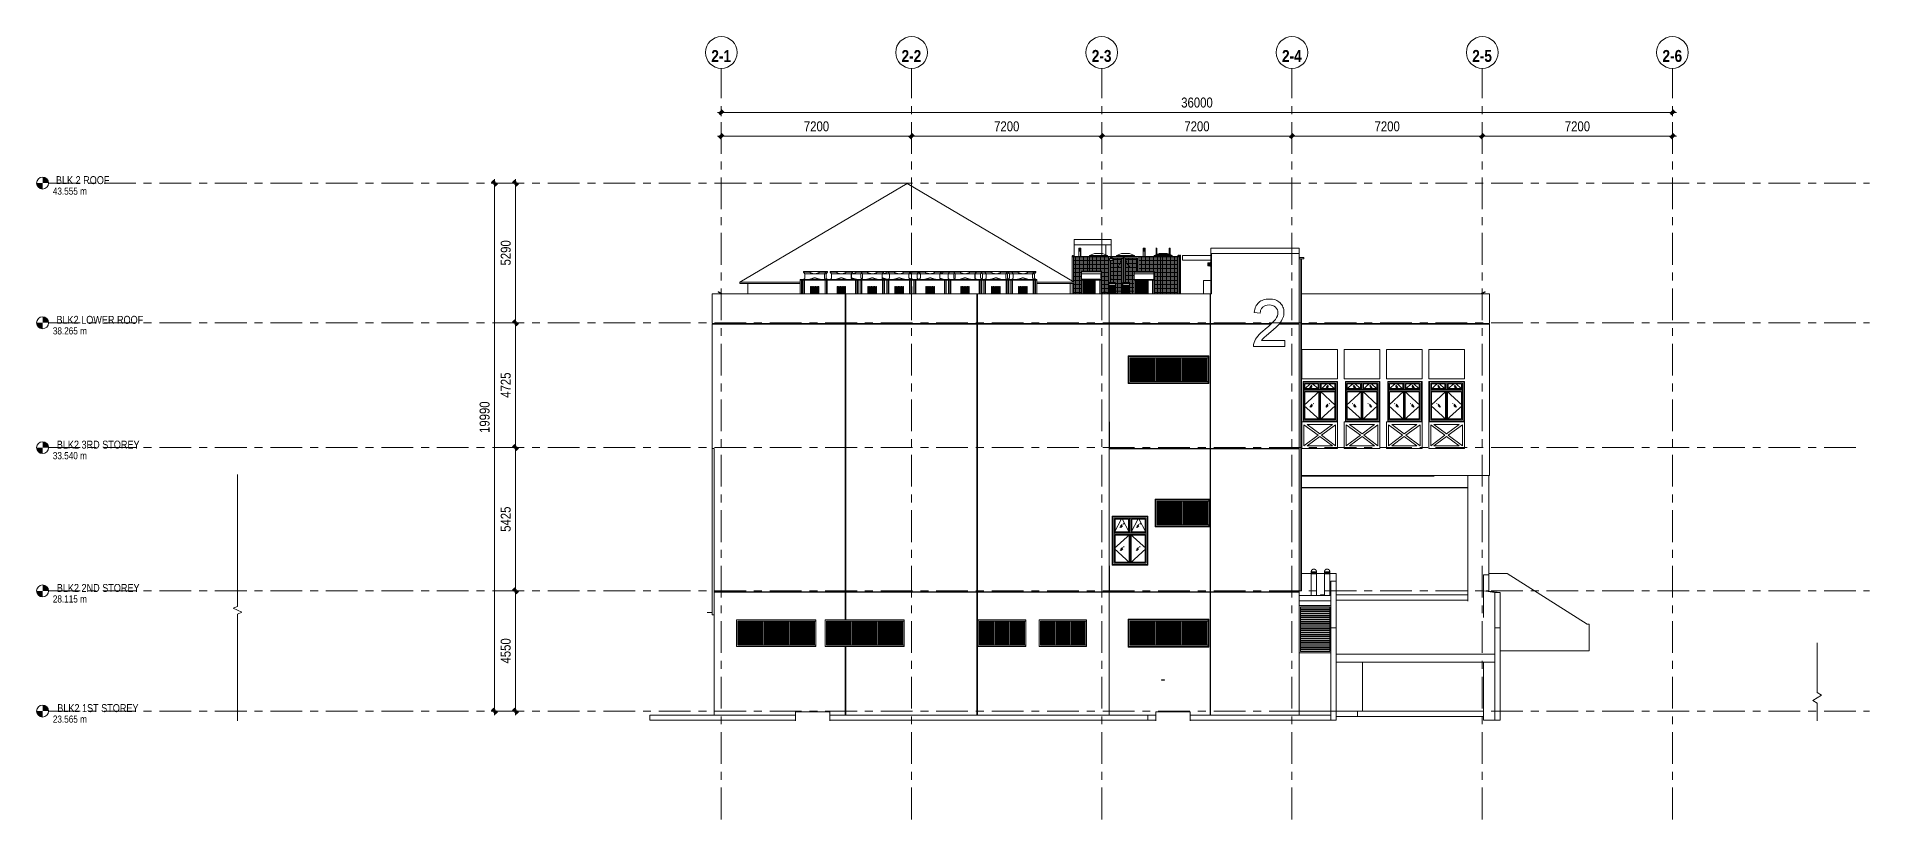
# Model space of a CAD drawing. Header units: millimetres. Extents: x -33493 to 146110, y 17338 to 47807.
# Drawn here: x -33493 to 35873, y 17966 to 47599 of the extents above; entities that cross this region are included whole.
import ezdxf

# ---------------------------------------------------------------- set-up
doc = ezdxf.new("R2010")
doc.units = ezdxf.units.MM
for name, pattern in [('Centre', [4762.5, 952.5, -714.375, 2381.25, -714.375]), ('Dash', [952.5, 476.25, -476.25]), ('Glass Symbol', [360, 90, -90, 90, -90]), ('IDA - Grid Line', [2100, 1200, -300, 300, -300])]:
    doc.linetypes.add(name, pattern=pattern)
for name, color, linetype, lineweight in [('0-1', 7, 'Continuous', 5), ('A-_ANOT----_D', 7, 'Continuous', 9), ('A-_ANOT----_D-150', 7, 'Continuous', 9), ('A-_DETA----_ED', 7, 'Continuous', 9), ('A-_DETA----_ED-1', 7, 'Continuous', 18), ('A-_FLORLEVL_E', 7, 'Continuous', 9), ('A-_GENM----_H', 7, 'Dash', 9), ('A_--------_E-', 7, 'Continuous', 9), ('C-_SITE----_E', 7, 'Continuous', 9), ('S-_ANOTGRID_E', 7, 'Continuous', 9)]:
    doc.layers.add(name, color=color, linetype=linetype, lineweight=lineweight)
for name, color, linetype, lineweight, true_color in [('A-_CEIL----_E-1', 6, 'Continuous', 9, 0xff00ff), ('A-_DOOR----_E-1', 6, 'Continuous', 9, 0xff00ff), ('A-_FLOR----_E-1', 6, 'Continuous', 9, 0xff00ff), ('A-_FLORLEVL_E-1', 9, 'IDA - Grid Line', 9, 0x808080), ('A-_FURT----_E-1', 6, 'Continuous', 9, 0xff00ff), ('A-_GENM----_M-1', 6, 'Continuous', 9, 0xff00ff), ('A-_ROOF----_E-1', 6, 'Continuous', 9, 0xff00ff), ('A-_WALL----_E-1', 6, 'Continuous', 9, 0xff00ff), ('A-_WALLPRTN_E-1', 6, 'Continuous', 9, 0xff00ff), ('A-_WIND----_E-1', 6, 'Continuous', 9, 0xff00ff), ('A-_WIND----_E-2', 6, 'Dash', 9, 0xff00ff), ('A-_WIND----_E-3', 6, 'Centre', 9, 0xff00ff), ('A-_WIND----_E-4', 6, 'Glass Symbol', 9, 0xff00ff), ('C-_SITE----_E-1', 6, 'Continuous', 9, 0xff00ff), ('E-_FIREALAM_E-1', 6, 'Continuous', 9, 0xff00ff), ('M-_EQPT----_E-1', 6, 'Continuous', 9, 0xff00ff), ('M-_SANIFIXR_E-1', 3, 'Continuous', 9, 0x00ff00), ('M-_SANIFIXR_E-2', 7, 'Continuous', 9, 0x804000), ('M-_SANIFIXR_E-3', 6, 'Continuous', 9, 0xff00ff), ('M-_SANIFIXR_E-4', 7, 'Continuous', 9, 0x008080), ('S-_ANOTGRID_E-1', 9, 'IDA - Grid Line', 9, 0x808080), ('S-_COLN----_E-1', 6, 'Continuous', 9, 0xff00ff), ('X_PART----_E-1', 6, 'Continuous', 9, 0xff00ff)]:
    doc.layers.add(name, color=color, linetype=linetype, lineweight=lineweight, true_color=true_color)
doc.styles.add('Arial Narrow', font='ARIALN.TTF', dxfattribs={"height": 300})
doc.styles.add('Arial Narrow_1', font='ARIALN.TTF', dxfattribs={"height": 270})
doc.styles.add('Arial Narrow_2', font='ARIALN.TTF', dxfattribs={"height": 375})
doc.styles.add('Arial Narrow_B', font='ARIALNB.TTF', dxfattribs={"height": 450})
doc.dimstyles.new('IDA_-_Arial_-_2_5mm_-_Black_-_Diagonal', dxfattribs={"dimscale": 304.8, "dimtxt": 383.786615, "dimasz": 0.492126, "dimexe": 0.492126, "dimexo": 0.738189, "dimgap": 0.246063, "dimtad": 1, "dimdec": 0, "dimzin": 0, "dimdsep": 46, "dimtxsty": 'Arial Narrow_2', "dimblk1": 'OBLIQUE', "dimblk2": 'OBLIQUE', "dimsah": 1, "dimcen": 0.09, "dimdle": 0.492126, "dimadec": 6, "dimazin": 0, "dimtfac": 1, "dimtdec": 4, "dimtix": 1, "dimtmove": 0, "dimatfit": 3, "dimfxl": 1, "dimtvp": 1, "dimtolj": 1, "dimtzin": 0, "dimarcsym": 2})
doc.dimstyles.new('IDA_-_Arial_-_2_5mm_-_Black_-_Diagonal_1', dxfattribs={"dimscale": 304.8, "dimtxt": 383.786615, "dimasz": 0.492126, "dimexe": 0.492126, "dimexo": 0.738189, "dimgap": 0.246063, "dimtad": 1, "dimdec": 0, "dimzin": 0, "dimdsep": 46, "dimtxsty": 'Arial Narrow_2', "dimblk1": 'OBLIQUE', "dimblk2": 'OBLIQUE', "dimsah": 1, "dimcen": 0.09, "dimdle": 0.492126, "dimadec": 6, "dimazin": 0, "dimtfac": 1, "dimtdec": 4, "dimtix": 1, "dimtmove": 2, "dimatfit": 3, "dimfxl": 1, "dimtvp": 1, "dimtolj": 1, "dimtzin": 0, "dimarcsym": 2})

msp = doc.modelspace()

# ---------------------------------------------------------------- texts
at = {"layer": 'A-_FLORLEVL_E', "line_spacing_factor": 0.949189}
for s, insert, char_height, width, attachment_point, style in [('\\pxqr,t6.35,12.7,19.05,25.4,31.75,38.1,44.45,50.8,57.15,63.5,69.85,76.2,82.55,88.9,95.25,101.6,107.95,114.3,120.65,127,133.35,139.7,146.05,152.4,158.75,165.1,171.45,177.8,184.15,190.5,196.85,203.2;{BLK 2 ROOF}', (-30738.9, 42012.5), 300, 2074.5, 9, 'Arial Narrow'), ('\\pxqr,t7.05556,14.11111,21.16667,28.22222,35.27778,42.33333,49.38889,56.44444,63.5,70.55556,77.61111,84.66667,91.72222,98.77778,105.83333,112.88889,119.94444,127,134.05556,141.11111,148.16667,155.22222,162.27778,169.33333,176.38889,183.44444,190.5,197.55556,204.61111,211.66667,218.72222,225.77778;{43.555 m}', (-31590.5, 41884.9), 270, 1251, 3, 'Arial Narrow_1'), ('\\pxqr,t6.35,12.7,19.05,25.4,31.75,38.1,44.45,50.8,57.15,63.5,69.85,76.2,82.55,88.9,95.25,101.6,107.95,114.3,120.65,127,133.35,139.7,146.05,152.4,158.75,165.1,171.45,177.8,184.15,190.5,196.85,203.2;{BLK2 LOWER ROOF}', (-29459.4, 36722.9), 300, 3354, 9, 'Arial Narrow'), ('\\pxqr,t7.05556,14.11111,21.16667,28.22222,35.27778,42.33333,49.38889,56.44444,63.5,70.55556,77.61111,84.66667,91.72222,98.77778,105.83333,112.88889,119.94444,127,134.05556,141.11111,148.16667,155.22222,162.27778,169.33333,176.38889,183.44444,190.5,197.55556,204.61111,211.66667,218.72222,225.77778;{38.265 m}', (-31590.5, 36595.3), 270, 1251, 3, 'Arial Narrow_1'), ('\\pxqr,t6.35,12.7,19.05,25.4,31.75,38.1,44.45,50.8,57.15,63.5,69.85,76.2,82.55,88.9,95.25,101.6,107.95,114.3,120.65,127,133.35,139.7,146.05,152.4,158.75,165.1,171.45,177.8,184.15,190.5,196.85,203.2;{BLK2 3RD STOREY}', (-29598.9, 31997.9), 300, 3214.5, 9, 'Arial Narrow'), ('\\pxqr,t7.05556,14.11111,21.16667,28.22222,35.27778,42.33333,49.38889,56.44444,63.5,70.55556,77.61111,84.66667,91.72222,98.77778,105.83333,112.88889,119.94444,127,134.05556,141.11111,148.16667,155.22222,162.27778,169.33333,176.38889,183.44444,190.5,197.55556,204.61111,211.66667,218.72222,225.77778;{33.540 m}', (-31590.5, 31870.3), 270, 1251, 3, 'Arial Narrow_1'), ('\\pxqr,t7.05556,14.11111,21.16667,28.22222,35.27778,42.33333,49.38889,56.44444,63.5,70.55556,77.61111,84.66667,91.72222,98.77778,105.83333,112.88889,119.94444,127,134.05556,141.11111,148.16667,155.22222,162.27778,169.33333,176.38889,183.44444,190.5,197.55556,204.61111,211.66667,218.72222,225.77778;{28.115 m}', (-31590.5, 26445.3), 270, 1251, 3, 'Arial Narrow_1'), ('\\pxqr,t6.35,12.7,19.05,25.4,31.75,38.1,44.45,50.8,57.15,63.5,69.85,76.2,82.55,88.9,95.25,101.6,107.95,114.3,120.65,127,133.35,139.7,146.05,152.4,158.75,165.1,171.45,177.8,184.15,190.5,196.85,203.2;{BLK2 2ND STOREY}', (-29598.9, 26572.9), 300, 3214.5, 9, 'Arial Narrow'), ('\\pxqr,t6.35,12.7,19.05,25.4,31.75,38.1,44.45,50.8,57.15,63.5,69.85,76.2,82.55,88.9,95.25,101.6,107.95,114.3,120.65,127,133.35,139.7,146.05,152.4,158.75,165.1,171.45,177.8,184.15,190.5,196.85,203.2;{BLK2 1ST STOREY}', (-29637.9, 22022.9), 300, 3175.5, 9, 'Arial Narrow'), ('\\pxqr,t7.05556,14.11111,21.16667,28.22222,35.27778,42.33333,49.38889,56.44444,63.5,70.55556,77.61111,84.66667,91.72222,98.77778,105.83333,112.88889,119.94444,127,134.05556,141.11111,148.16667,155.22222,162.27778,169.33333,176.38889,183.44444,190.5,197.55556,204.61111,211.66667,218.72222,225.77778;{23.565 m}', (-31590.5, 21895.3), 270, 1251, 3, 'Arial Narrow_1')]:
    msp.add_mtext(s, dxfattribs=dict(at, insert=insert, char_height=char_height, width=width, attachment_point=attachment_point, style=style))
at = {"layer": 'S-_ANOTGRID_E', "char_height": 450, "width": 754.5, "attachment_point": 5, "line_spacing_factor": 0.949189, "style": 'Arial Narrow_B'}
for s, insert in [('\\pxqc,t3.33333,6.66667,10,13.33333,16.66667,20,23.33333,26.66667,30,33.33333,36.66667,40,43.33333,46.66667,50,53.33333,56.66667,60,63.33333,66.66667,70,73.33333,76.66667,80,83.33333,86.66667,90,93.33333,96.66667,100,103.33333,106.66667;{2-1}', (-7584.7, 46865.6)), ('\\pxqc,t3.33333,6.66667,10,13.33333,16.66667,20,23.33333,26.66667,30,33.33333,36.66667,40,43.33333,46.66667,50,53.33333,56.66667,60,63.33333,66.66667,70,73.33333,76.66667,80,83.33333,86.66667,90,93.33333,96.66667,100,103.33333,106.66667;{2-2}', (-384.7, 46865.6)), ('\\pxqc,t3.33333,6.66667,10,13.33333,16.66667,20,23.33333,26.66667,30,33.33333,36.66667,40,43.33333,46.66667,50,53.33333,56.66667,60,63.33333,66.66667,70,73.33333,76.66667,80,83.33333,86.66667,90,93.33333,96.66667,100,103.33333,106.66667;{2-3}', (6815.3, 46865.6)), ('\\pxqc,t3.33333,6.66667,10,13.33333,16.66667,20,23.33333,26.66667,30,33.33333,36.66667,40,43.33333,46.66667,50,53.33333,56.66667,60,63.33333,66.66667,70,73.33333,76.66667,80,83.33333,86.66667,90,93.33333,96.66667,100,103.33333,106.66667;{2-4}', (14015.3, 46865.6)), ('\\pxqc,t3.33333,6.66667,10,13.33333,16.66667,20,23.33333,26.66667,30,33.33333,36.66667,40,43.33333,46.66667,50,53.33333,56.66667,60,63.33333,66.66667,70,73.33333,76.66667,80,83.33333,86.66667,90,93.33333,96.66667,100,103.33333,106.66667;{2-5}', (21215.3, 46865.6)), ('\\pxqc,t3.33333,6.66667,10,13.33333,16.66667,20,23.33333,26.66667,30,33.33333,36.66667,40,43.33333,46.66667,50,53.33333,56.66667,60,63.33333,66.66667,70,73.33333,76.66667,80,83.33333,86.66667,90,93.33333,96.66667,100,103.33333,106.66667;{2-6}', (28415.3, 46865.6))]:
    msp.add_mtext(s, dxfattribs=dict(at, insert=insert))

# ---------------------------------------------------------------- blocks, each defined once
blk = doc.blocks.new('PEFY-P125VMA-E_Service_space_1 - PEFY-P125VMA-E-1404126-DOOR _ WINDOW SCHEDULE - ELEVATION 3 Copy 1')
at = {"layer": 'M-_EQPT----_E-1'}
for p, q in [((-7929, 25795), (-8109, 25795)), ((-7929, 25795), (-8109, 25795)), ((-7929, 25795), (-8109, 25795)), ((-8109, 25795), (-7929, 25795))]:
    blk.add_line(p, q, dxfattribs=at)
blk = doc.blocks.new('1599_DB_A_BLK2_ISS_ACMV_R21 23 1228_rvt-1-DOOR _ WINDOW SCHEDULE - ELEVATION 3 Copy 1')
at = {"layer": 'M-_EQPT----_E-1'}
h = blk.add_hatch(dxfattribs=at)
h.set_pattern_fill('FP_12', color=8, style=0, pattern_type=2)
h.set_pattern_definition([(90, (6188.809, 37889), (-15, 9e-16), [])])
h.paths.add_polyline_path([(6134, 37865), (6248, 37865), (6246, 37874), (6242, 37878), (6233, 37883), (6223, 37884), (6144, 37883), (6135, 37877), (6129, 37865), (6132, 37865)])
h.paths.add_polyline_path([(6149, 37894), (6233, 37895), (6242, 37900), (6246, 37904), (6248, 37914), (6248, 38112), (6242, 38121), (6233, 38126), (6228, 38127), (6144, 38126), (6135, 38120), (6130, 38112), (6129, 38107), (6131, 37909), (6132, 37904), (6135, 37900), (6144, 37895)])
h.paths.add_polyline_path([(6225, 38137), (6233, 38138), (6242, 38143), (6246, 38147), (6248, 38157), (6248, 38355), (6242, 38363), (6238, 38367), (6228, 38370), (6144, 38369), (6134, 38363), (6130, 38355), (6129, 38350), (6131, 38152), (6132, 38147), (6135, 38143), (6144, 38138), (6149, 38137)])
h = blk.add_hatch(dxfattribs=at)
h.set_pattern_fill('FP_11', color=8, style=0, pattern_type=2)
h.set_pattern_definition([(90, (6319.809, 37889), (-15, 9e-16), [])])
h.paths.add_polyline_path([(6364, 37865), (6379, 37865), (6377, 37873), (6370, 37881), (6369, 37881), (6359, 37884), (6275, 37883), (6266, 37878), (6260, 37865), (6359, 37865)])
h.paths.add_polyline_path([(6283, 37894), (6364, 37895), (6373, 37900), (6379, 37909), (6379, 37914), (6379, 38112), (6370, 38124), (6369, 38124), (6359, 38127), (6275, 38126), (6266, 38121), (6261, 38112), (6260, 38107), (6262, 37909), (6263, 37904), (6266, 37900), (6275, 37895), (6280, 37894)])
h.paths.add_polyline_path([(6280, 38137), (6364, 38138), (6373, 38143), (6377, 38147), (6379, 38157), (6379, 38355), (6373, 38363), (6369, 38367), (6359, 38370), (6275, 38369), (6266, 38364), (6261, 38355), (6260, 38350), (6262, 38152), (6263, 38147), (6266, 38143), (6275, 38138)])
h = blk.add_hatch(dxfattribs=at)
h.set_pattern_fill('FP_10', color=8, style=0, pattern_type=2)
h.set_pattern_definition([(90, (6450.809, 37889), (-15, 9e-16), [])])
h.paths.add_polyline_path([(6397, 37865), (6510, 37865), (6508, 37874), (6504, 37878), (6495, 37883), (6488, 37884), (6406, 37883), (6397, 37878), (6391, 37865), (6396, 37865)])
h.paths.add_polyline_path([(6411, 37894), (6495, 37895), (6504, 37900), (6510, 37909), (6510, 37914), (6510, 38112), (6504, 38121), (6495, 38126), (6488, 38127), (6406, 38126), (6397, 38121), (6392, 38112), (6391, 38107), (6392, 37909), (6397, 37900), (6406, 37895)])
h.paths.add_polyline_path([(6488, 38137), (6495, 38138), (6504, 38143), (6508, 38147), (6510, 38157), (6510, 38355), (6504, 38363), (6500, 38367), (6490, 38370), (6405, 38369), (6397, 38364), (6392, 38355), (6391, 38350), (6392, 38152), (6397, 38143), (6406, 38138), (6411, 38137), (6487, 38137)])
h = blk.add_hatch(dxfattribs=at)
h.set_pattern_fill('FP_9', color=8, style=0, pattern_type=2)
h.set_pattern_definition([(90, (6552.309, 37889), (-15, 9e-16), [])])
h.paths.add_polyline_path([(6527, 37865), (6577, 37865), (6577, 37884), (6527, 37884), (6527, 37869)])
h.paths.add_polyline_path([(6577, 37894), (6577, 38127), (6527, 38127), (6527, 37894)])
h.paths.add_polyline_path([(6527, 38137), (6577, 38137), (6577, 38370), (6527, 38369), (6527, 38143)])
h = blk.add_hatch(dxfattribs=at)
h.set_pattern_fill('FP_8', color=8, style=0, pattern_type=2)
h.set_pattern_definition([(90, (8188.809, 37886), (-15, 9e-16), [])])
h.paths.add_polyline_path([(8130, 37865), (8248, 37866), (8242, 37875), (8233, 37880), (8225, 37881), (8144, 37880), (8135, 37875), (8130, 37866)])
h.paths.add_polyline_path([(8196, 37891), (8233, 37892), (8243, 37897), (8246, 37901), (8248, 37911), (8248, 38109), (8242, 38118), (8233, 38123), (8228, 38124), (8144, 38123), (8135, 38118), (8130, 38109), (8129, 38104), (8131, 37906), (8132, 37901), (8137, 37896), (8144, 37892), (8149, 37891)])
h.paths.add_polyline_path([(8149, 38134), (8233, 38135), (8242, 38140), (8246, 38144), (8248, 38154), (8248, 38352), (8242, 38360), (8238, 38364), (8228, 38367), (8144, 38366), (8135, 38361), (8130, 38352), (8129, 38347), (8131, 38149), (8132, 38144), (8137, 38139), (8144, 38135)])
h = blk.add_hatch(dxfattribs=at)
h.set_pattern_fill('FP_7', color=8, style=0, pattern_type=2)
h.set_pattern_definition([(90, (8319.809, 37886), (-15, 9e-16), [])])
h.paths.add_polyline_path([(8364, 37865), (8379, 37866), (8372, 37876), (8369, 37878), (8359, 37881), (8275, 37880), (8266, 37875), (8262, 37865), (8359, 37865)])
h.paths.add_polyline_path([(8283, 37891), (8364, 37892), (8374, 37897), (8379, 37906), (8379, 37911), (8379, 38109), (8372, 38119), (8369, 38121), (8359, 38124), (8275, 38123), (8266, 38118), (8261, 38109), (8260, 38104), (8262, 37906), (8263, 37901), (8266, 37897), (8275, 37892), (8280, 37891)])
h.paths.add_polyline_path([(8356, 38134), (8364, 38135), (8373, 38140), (8377, 38144), (8379, 38154), (8379, 38352), (8373, 38360), (8369, 38364), (8359, 38367), (8275, 38366), (8266, 38361), (8261, 38352), (8260, 38347), (8262, 38149), (8263, 38144), (8266, 38140), (8275, 38135), (8280, 38134)])
h = blk.add_hatch(dxfattribs=at)
h.set_pattern_fill('FP_6', color=8, style=0, pattern_type=2)
h.set_pattern_definition([(90, (8450.809, 37886), (-15, 9e-16), [])])
h.paths.add_polyline_path([(8411, 37865), (8510, 37866), (8504, 37875), (8495, 37880), (8490, 37881), (8406, 37880), (8397, 37875), (8393, 37865), (8411, 37865)])
h.paths.add_polyline_path([(8487, 37891), (8495, 37892), (8505, 37897), (8510, 37906), (8510, 37911), (8510, 38109), (8504, 38118), (8495, 38123), (8490, 38124), (8406, 38123), (8397, 38118), (8392, 38109), (8391, 38104), (8392, 37906), (8397, 37897), (8406, 37892), (8411, 37891)])
h.paths.add_polyline_path([(8487, 38134), (8495, 38135), (8504, 38140), (8508, 38144), (8510, 38154), (8510, 38352), (8504, 38360), (8500, 38364), (8490, 38367), (8405, 38366), (8397, 38361), (8392, 38352), (8391, 38347), (8392, 38149), (8397, 38140), (8406, 38135), (8411, 38134)])
h = blk.add_hatch(dxfattribs=at)
h.set_pattern_fill('FP_5', color=8, style=0, pattern_type=2)
h.set_pattern_definition([(90, (8552.309, 37886), (-15, 9e-16), [])])
h.paths.add_polyline_path([(8527, 37865), (8577, 37865), (8577, 37881), (8527, 37881), (8527, 37866)])
h.paths.add_polyline_path([(8527, 37891), (8577, 37891), (8577, 38124), (8527, 38124), (8527, 37897)])
h.paths.add_polyline_path([(8527, 38134), (8577, 38134), (8577, 38367), (8527, 38366), (8527, 38140)])
at = {"layer": 'M-_EQPT----_E-1', "color": 8}
for p, q in [((-4592, 38409), (-4542, 38409)), ((-4592, 38374), (-4592, 38409)), ((-4542, 38374), (-4592, 38374)), ((-4592, 38374), (-4542, 38374)), ((-4592, 37865), (-4592, 38374)), ((-4542, 38409), (-4504, 38409)), ((-4542, 38409), (-4542, 38374)), ((-4504, 38374), (-4542, 38374)), ((-4542, 38374), (-4504, 38374)), ((-4542, 37865), (-4542, 38374)), ((-4522, 38374), (-4522, 37865)), ((-4504, 38409), (-4454, 38409)), ((-4504, 38374), (-4504, 38409)), ((-4504, 38374), (-4454, 38374)), ((-4504, 37865), (-4504, 38374)), ((-4467, 38712), (-4467, 38688)), ((-4467, 38712), (-4249, 38712)), ((-4467, 38688), (-4413, 38619)), ((-4249, 38688), (-4467, 38688)), ((-4454, 38409), (-3646, 38409)), ((-4454, 38409), (-4454, 38374)), ((-4454, 38374), (-3646, 38374)), ((-4454, 37865), (-4454, 38374)), ((-4434, 38374), (-4434, 37865)), ((-4413, 38619), (-4413, 38479)), ((-4413, 38619), (-3675, 38619)), ((-3838, 38409), (-4250, 38409)), ((-4249, 38712), (-3839, 38712)), ((-4249, 38688), (-4249, 38712)), ((-3839, 38712), (-3621, 38712)), ((-3839, 38712), (-3839, 38688)), ((-3621, 38688), (-3839, 38688)), ((-3675, 38619), (-3621, 38688)), ((-3675, 38479), (-3675, 38619)), ((-3675, 38619), (-3613, 38619)), ((-3654, 38374), (-3654, 37865)), ((-3646, 38409), (-3596, 38409)), ((-3646, 38374), (-3646, 38409)), ((-3596, 38374), (-3646, 38374)), ((-3646, 38374), (-3596, 38374)), ((-3646, 37865), (-3646, 38374)), ((-3621, 38688), (-3621, 38712)), ((-3620, 38712), (-3559, 38712)), ((-3559, 38688), (-3620, 38688)), ((-3613, 38619), (-3559, 38688)), ((-3613, 38479), (-3613, 38619)), ((-3596, 38409), (-2476, 38409)), ((-3596, 38409), (-3596, 38374)), ((-2476, 38374), (-3596, 38374)), ((-3596, 38374), (-2476, 38374)), ((-3596, 37865), (-3596, 38374)), ((-3576, 38374), (-3576, 37865)), ((-3559, 38688), (-3559, 38712)), ((-3459, 38712), (-3459, 38688)), ((-3459, 38712), (-3241, 38712)), ((-3459, 38688), (-3405, 38619)), ((-3241, 38688), (-3459, 38688)), ((-3405, 38619), (-3405, 38479)), ((-3405, 38619), (-2667, 38619)), ((-2830, 38409), (-3242, 38409)), ((-3241, 38712), (-2831, 38712)), ((-3241, 38688), (-3241, 38712)), ((-2831, 38712), (-2613, 38712)), ((-2831, 38712), (-2831, 38688)), ((-2613, 38688), (-2831, 38688)), ((-2667, 38619), (-2613, 38688)), ((-2667, 38479), (-2667, 38619)), ((-2666, 38619), (-2655, 38619)), ((-2655, 38619), (-2601, 38688)), ((-2655, 38479), (-2655, 38619)), ((-2655, 38619), (-2293, 38619)), ((-2613, 38688), (-2613, 38712)), ((-2612, 38712), (-2601, 38712)), ((-2601, 38688), (-2612, 38688)), ((-2601, 38688), (-2601, 38712)), ((-2601, 38712), (-2457, 38712)), ((-2496, 38374), (-2496, 37865)), ((-2476, 38409), (-2426, 38409)), ((-2476, 38374), (-2476, 38409)), ((-2426, 38374), (-2476, 38374)), ((-2476, 38374), (-2426, 38374)), ((-2476, 37865), (-2476, 38374)), ((-2457, 38712), (-2289, 38712)), ((-2457, 38712), (-2457, 38688)), ((-2289, 38688), (-2457, 38688)), ((-2426, 38409), (-2414, 38409)), ((-2426, 38409), (-2426, 38374)), ((-2414, 38374), (-2426, 38374)), ((-2426, 38374), (-2414, 38374)), ((-2426, 37865), (-2426, 38374)), ((-2414, 38409), (-2326, 38409)), ((-2414, 38409), (-2414, 38374)), ((-2326, 38374), (-2414, 38374)), ((-2414, 38374), (-2326, 38374)), ((-2414, 37865), (-2414, 38374)), ((-2394, 38374), (-2394, 37865)), ((-2326, 38409), (-2276, 38409)), ((-2326, 38374), (-2326, 38409)), ((-2326, 38374), (-2276, 38374)), ((-2326, 37865), (-2326, 38374)), ((-2293, 38619), (-2264, 38656)), ((-2293, 38479), (-2293, 38619)), ((-2289, 38712), (-2289, 38688)), ((-2289, 38712), (-2071, 38712)), ((-2289, 38688), (-2235, 38619)), ((-2071, 38688), (-2289, 38688)), ((-2276, 38409), (-1456, 38409)), ((-2276, 38409), (-2276, 38374)), ((-2276, 38374), (-1456, 38374)), ((-2276, 37865), (-2276, 38374)), ((-2256, 38374), (-2256, 37865)), ((-2235, 38619), (-2235, 38479)), ((-2235, 38619), (-1497, 38619)), ((-1660, 38409), (-2072, 38409)), ((-2071, 38712), (-1661, 38712)), ((-2071, 38688), (-2071, 38712)), ((-1661, 38712), (-1443, 38712)), ((-1661, 38712), (-1661, 38688)), ((-1443, 38688), (-1661, 38688)), ((-1497, 38619), (-1443, 38688)), ((-1497, 38479), (-1497, 38619)), ((-1496, 38619), (-1485, 38619)), ((-1485, 38619), (-1431, 38688)), ((-1485, 38479), (-1485, 38619)), ((-1485, 38619), (-1215, 38619)), ((-1476, 38374), (-1476, 37865)), ((-1456, 38409), (-1406, 38409)), ((-1456, 38374), (-1456, 38409)), ((-1456, 38374), (-1406, 38374)), ((-1456, 37865), (-1456, 38374)), ((-1443, 38688), (-1443, 38712)), ((-1442, 38712), (-1431, 38712)), ((-1431, 38688), (-1442, 38688)), ((-1431, 38688), (-1431, 38712)), ((-1431, 38712), (-1287, 38712)), ((-1406, 38409), (-1306, 38409)), ((-1406, 38409), (-1406, 38374)), ((-1306, 38374), (-1406, 38374)), ((-1406, 38374), (-1306, 38374)), ((-1406, 37865), (-1406, 38374)), ((-1314, 38374), (-1314, 37865)), ((-1306, 38409), (-1256, 38409)), ((-1306, 38374), (-1306, 38409)), ((-1306, 38374), (-1256, 38374)), ((-1306, 37865), (-1306, 38374)), ((-1287, 38712), (-1269, 38712)), ((-1287, 38712), (-1287, 38688)), ((-1269, 38688), (-1287, 38688)), ((-1269, 38712), (-1269, 38688)), ((-1269, 38712), (-1051, 38712)), ((-1269, 38688), (-1215, 38619)), ((-1051, 38688), (-1269, 38688)), ((-1256, 38409), (-436, 38409)), ((-1256, 38409), (-1256, 38374)), ((-1256, 38374), (-436, 38374)), ((-1256, 37865), (-1256, 38374)), ((-1236, 38374), (-1236, 37865)), ((-1215, 38619), (-1215, 38479)), ((-1215, 38619), (-477, 38619)), ((-640, 38409), (-1052, 38409)), ((-1051, 38712), (-641, 38712)), ((-1051, 38688), (-1051, 38712)), ((-641, 38712), (-423, 38712)), ((-641, 38712), (-641, 38688)), ((-423, 38688), (-641, 38688)), ((-477, 38619), (-423, 38688)), ((-477, 38619), (-165, 38619)), ((-477, 38479), (-477, 38619)), ((-456, 38374), (-456, 37865)), ((-436, 38409), (-386, 38409)), ((-436, 38374), (-436, 38409)), ((-436, 38374), (-386, 38374)), ((-436, 37865), (-436, 38374)), ((-423, 38712), (-329, 38712)), ((-423, 38688), (-423, 38712)), ((-328, 38409), (-386, 38409)), ((-386, 38409), (-286, 38409)), ((-386, 38409), (-386, 38374)), ((-286, 38374), (-386, 38374)), ((-386, 38374), (-286, 38374)), ((-386, 37865), (-386, 38374)), ((-329, 38712), (-111, 38712)), ((-329, 38712), (-329, 38688)), ((-111, 38688), (-329, 38688)), ((-286, 38409), (-236, 38409)), ((-286, 38374), (-286, 38409)), ((-236, 38374), (-286, 38374)), ((-286, 38374), (-236, 38374)), ((-286, 37865), (-286, 38374)), ((-236, 38409), (884, 38409)), ((-236, 38409), (-236, 38374)), ((884, 38374), (-236, 38374)), ((-236, 38374), (884, 38374)), ((-236, 37865), (-236, 38374)), ((-216, 38374), (-216, 37865)), ((-165, 38619), (-111, 38688)), ((-165, 38479), (-165, 38619)), ((-165, 38619), (-45, 38619)), ((-111, 38688), (-111, 38712)), ((-111, 38712), (-99, 38712)), ((-99, 38688), (-111, 38688)), ((-99, 38712), (-99, 38688)), ((-99, 38712), (119, 38712)), ((-99, 38688), (-45, 38619)), ((119, 38688), (-99, 38688)), ((-45, 38619), (-45, 38479)), ((-45, 38619), (693, 38619)), ((530, 38409), (118, 38409)), ((119, 38712), (529, 38712)), ((119, 38688), (119, 38712)), ((529, 38712), (747, 38712)), ((529, 38712), (529, 38688)), ((747, 38688), (529, 38688)), ((600, 38712), (600, 38712)), ((693, 38619), (747, 38688)), ((693, 38479), (693, 38619)), ((693, 38619), (1005, 38619)), ((747, 38688), (747, 38712)), ((747, 38712), (841, 38712)), ((841, 38712), (1059, 38712)), ((841, 38712), (841, 38688)), ((1059, 38688), (841, 38688)), ((864, 38374), (864, 37865)), ((884, 38409), (934, 38409)), ((884, 38374), (884, 38409)), ((934, 38374), (884, 38374)), ((884, 38374), (934, 38374)), ((884, 37865), (884, 38374)), ((934, 38409), (934, 38374)), ((934, 38409), (1036, 38409)), ((934, 37865), (934, 38374)), ((934, 38374), (1036, 38374)), ((1005, 38619), (1059, 38688)), ((1005, 38619), (1217, 38619)), ((1005, 38479), (1005, 38619)), ((1026, 38374), (1026, 37865)), ((1036, 38409), (1086, 38409)), ((1036, 38374), (1036, 38409)), ((1086, 38374), (1036, 38374)), ((1036, 38374), (1086, 38374)), ((1036, 37865), (1036, 38374)), ((1059, 38712), (1223, 38712)), ((1059, 38688), (1059, 38712)), ((1223, 38688), (1059, 38688)), ((1086, 38409), (2206, 38409)), ((1086, 38409), (1086, 38374)), ((2206, 38374), (1086, 38374)), ((1086, 38374), (2206, 38374)), ((1086, 37865), (1086, 38374)), ((1106, 38374), (1106, 37865)), ((1217, 38619), (1247, 38657)), ((1217, 38479), (1217, 38619)), ((1223, 38712), (1223, 38688)), ((1223, 38712), (1441, 38712)), ((1223, 38688), (1277, 38619)), ((1441, 38688), (1223, 38688)), ((1277, 38619), (1277, 38479)), ((1277, 38619), (2015, 38619)), ((1852, 38409), (1440, 38409)), ((1441, 38712), (1851, 38712)), ((1441, 38688), (1441, 38712)), ((1851, 38712), (2069, 38712)), ((1851, 38712), (1851, 38688)), ((2069, 38688), (1851, 38688)), ((2015, 38619), (2069, 38688)), ((2015, 38479), (2015, 38619)), ((2016, 38619), (2025, 38619)), ((2025, 38619), (2079, 38688)), ((2025, 38619), (2237, 38619)), ((2025, 38479), (2025, 38619)), ((2069, 38688), (2069, 38712)), ((2070, 38712), (2079, 38712)), ((2079, 38688), (2070, 38688)), ((2079, 38712), (2253, 38712)), ((2079, 38688), (2079, 38712)), ((2253, 38688), (2079, 38688)), ((2186, 38374), (2186, 37865)), ((2206, 38409), (2256, 38409)), ((2206, 38374), (2206, 38409)), ((2256, 38374), (2206, 38374)), ((2206, 38374), (2256, 38374)), ((2206, 37865), (2206, 38374)), ((2237, 38619), (2272, 38663)), ((2237, 38479), (2237, 38619)), ((2253, 38712), (2253, 38688)), ((2253, 38712), (2392, 38712)), ((2253, 38688), (2307, 38619)), ((2392, 38688), (2253, 38688)), ((2256, 38409), (2256, 38374)), ((2256, 38409), (2266, 38409)), ((2256, 37865), (2256, 38374)), ((2256, 38374), (2266, 38374)), ((2266, 38409), (2356, 38409)), ((2266, 38409), (2266, 38374)), ((2266, 38374), (2356, 38374)), ((2266, 37865), (2266, 38374)), ((2286, 38374), (2286, 37865)), ((2307, 38619), (2307, 38479)), ((2307, 38619), (2446, 38619)), ((2356, 38409), (2406, 38409)), ((2356, 38374), (2356, 38409)), ((2356, 38374), (2406, 38374)), ((2356, 37865), (2356, 38374)), ((2393, 38712), (2393, 38688)), ((2393, 38712), (2611, 38712)), ((2393, 38688), (2447, 38619)), ((2611, 38688), (2393, 38688)), ((2406, 38409), (3226, 38409)), ((2406, 38409), (2406, 38374)), ((2406, 38374), (3226, 38374)), ((2406, 37865), (2406, 38374)), ((2426, 38374), (2426, 37865)), ((2447, 38619), (2447, 38479)), ((2447, 38619), (3185, 38619)), ((3022, 38409), (2610, 38409)), ((2611, 38712), (3021, 38712)), ((2611, 38688), (2611, 38712)), ((3021, 38712), (3239, 38712)), ((3021, 38712), (3021, 38688)), ((3239, 38688), (3021, 38688)), ((3185, 38619), (3239, 38688)), ((3185, 38479), (3185, 38619)), ((3186, 38619), (3257, 38619)), ((3206, 38374), (3206, 37865)), ((3226, 38409), (3276, 38409)), ((3226, 38374), (3226, 38409)), ((3226, 38374), (3276, 38374)), ((3226, 37865), (3226, 38374)), ((3239, 38688), (3239, 38712)), ((3239, 38712), (3273, 38712)), ((3273, 38688), (3239, 38688)), ((3257, 38619), (3292, 38663)), ((3257, 38479), (3257, 38619)), ((3273, 38712), (3273, 38688)), ((3273, 38712), (3412, 38712)), ((3273, 38688), (3327, 38619)), ((3412, 38688), (3273, 38688)), ((3276, 38409), (3276, 38374)), ((3276, 38409), (3286, 38409)), ((3276, 37865), (3276, 38374)), ((3276, 38374), (3286, 38374)), ((3286, 38409), (3376, 38409)), ((3286, 38409), (3286, 38374)), ((3286, 38374), (3376, 38374)), ((3286, 37865), (3286, 38374)), ((3306, 38374), (3306, 37865)), ((3327, 38619), (3327, 38479)), ((3327, 38619), (3466, 38619)), ((3376, 38409), (3426, 38409)), ((3376, 38374), (3376, 38409)), ((3376, 38374), (3426, 38374)), ((3376, 37865), (3376, 38374)), ((3413, 38712), (3413, 38688)), ((3413, 38712), (3631, 38712)), ((3413, 38688), (3467, 38619)), ((3631, 38688), (3413, 38688)), ((3426, 38409), (4246, 38409)), ((3426, 38409), (3426, 38374)), ((3426, 38374), (4246, 38374)), ((3426, 37865), (3426, 38374)), ((3446, 38374), (3446, 37865)), ((3467, 38619), (3467, 38479)), ((3467, 38619), (4205, 38619)), ((4042, 38409), (3630, 38409)), ((3631, 38712), (4041, 38712)), ((3631, 38688), (3631, 38712)), ((4041, 38712), (4259, 38712)), ((4041, 38712), (4041, 38688)), ((4259, 38688), (4041, 38688)), ((4205, 38619), (4259, 38688)), ((4205, 38479), (4205, 38619)), ((4206, 38619), (4277, 38619)), ((4226, 38374), (4226, 37865)), ((4246, 38409), (4296, 38409)), ((4246, 38374), (4246, 38409)), ((4246, 38374), (4296, 38374)), ((4246, 37865), (4246, 38374)), ((4250, 38712), (4251, 38712)), ((4259, 38688), (4259, 38712)), ((4259, 38712), (4331, 38712)), ((4331, 38688), (4259, 38688)), ((4277, 38619), (4331, 38688)), ((4277, 38479), (4277, 38619)), ((4296, 38409), (4296, 38374)), ((4296, 38409), (4318, 38409)), ((4296, 37865), (4296, 38374)), ((4296, 38374), (4318, 38374)), ((4298, 38374), (4298, 37865)), ((4318, 38409), (4368, 38409)), ((4318, 38374), (4318, 38409)), ((4318, 38374), (4368, 38374)), ((4318, 37865), (4318, 38374)), ((4331, 38688), (4331, 38712)), ((4368, 38409), (4368, 38374)), ((4368, 37865), (4368, 38374)), ((6052, 38715), (6422, 38715)), ((6052, 38715), (6052, 38691)), ((6422, 38691), (6052, 38691)), ((6052, 38623), (6053, 38622)), ((6052, 38620), (6053, 38619)), ((6052, 38412), (6102, 38412)), ((6052, 38377), (6052, 38412)), ((6102, 38377), (6052, 38377)), ((6052, 37865), (6052, 38377)), ((6052, 38374), (6052, 38377)), ((6053, 38622), (6053, 38482)), ((6053, 38619), (6053, 38479)), ((6055, 38622), (6422, 38622)), ((6055, 38619), (6055, 38619)), ((6102, 38412), (6742, 38412)), ((6102, 38412), (6102, 38377)), ((6742, 38377), (6102, 38377)), ((6102, 38377), (6742, 38377)), ((6102, 37865), (6102, 38377)), ((6129, 38157), (6129, 38350)), ((6149, 38370), (6228, 38370)), ((6200, 38715), (6202, 38715)), ((6248, 38350), (6248, 38157)), ((6260, 38157), (6260, 38350)), ((6280, 38370), (6359, 38370)), ((6285, 38715), (6287, 38715)), ((6372, 38715), (6383, 38715)), ((6379, 38350), (6379, 38157)), ((6391, 38157), (6391, 38350)), ((6411, 38370), (6490, 38370)), ((6422, 38715), (6792, 38715)), ((6792, 38691), (6422, 38691)), ((6422, 38622), (6789, 38622)), ((6462, 38715), (6472, 38715)), ((6510, 38350), (6510, 38157)), ((6527, 38137), (6527, 38370)), ((6527, 38370), (6577, 38370)), ((6558, 38715), (6560, 38715)), ((6577, 38370), (6577, 38137)), ((6642, 38715), (6644, 38715)), ((6742, 38412), (6792, 38412)), ((6742, 38377), (6742, 38412)), ((6742, 38377), (6792, 38377)), ((6742, 37865), (6742, 38377)), ((6789, 38619), (6789, 38619)), ((6791, 38622), (6792, 38623)), ((6791, 38482), (6791, 38622)), ((6791, 38619), (6792, 38620)), ((6791, 38479), (6791, 38619)), ((6792, 38691), (6792, 38715)), ((6792, 38412), (6792, 38377)), ((6792, 37865), (6792, 38377)), ((8052, 38712), (8422, 38712)), ((8052, 38712), (8052, 38688)), ((8422, 38688), (8052, 38688)), ((8052, 38620), (8053, 38619)), ((8052, 38409), (8102, 38409)), ((8052, 38374), (8052, 38409)), ((8102, 38374), (8052, 38374)), ((8052, 37865), (8052, 38374)), ((8053, 38619), (8053, 38479)), ((8055, 38619), (8422, 38619)), ((8102, 38409), (8742, 38409)), ((8102, 38409), (8102, 38374)), ((8742, 38374), (8102, 38374)), ((8102, 38374), (8742, 38374)), ((8102, 37865), (8102, 38374)), ((8129, 38154), (8129, 38347)), ((8149, 38367), (8228, 38367)), ((8200, 38712), (8202, 38712)), ((8248, 38347), (8248, 38154)), ((8260, 38154), (8260, 38347)), ((8280, 38367), (8359, 38367)), ((8285, 38712), (8287, 38712)), ((8372, 38712), (8383, 38712)), ((8379, 38347), (8379, 38154)), ((8391, 38154), (8391, 38347)), ((8411, 38367), (8490, 38367)), ((8422, 38712), (8792, 38712)), ((8792, 38688), (8422, 38688)), ((8422, 38619), (8789, 38619)), ((8462, 38712), (8472, 38712)), ((8510, 38347), (8510, 38154)), ((8527, 38134), (8527, 38367)), ((8527, 38367), (8577, 38367)), ((8558, 38712), (8560, 38712)), ((8577, 38367), (8577, 38134)), ((8642, 38712), (8644, 38712)), ((8742, 38409), (8792, 38409)), ((8742, 38374), (8742, 38409)), ((8742, 38374), (8792, 38374)), ((8742, 37865), (8742, 38374)), ((8791, 38619), (8792, 38620)), ((8791, 38479), (8791, 38619)), ((8792, 38688), (8792, 38712)), ((8792, 38409), (8792, 38374)), ((8792, 37865), (8792, 38374)), ((-4207, 37865), (-4207, 38135)), ((-4197, 38145), (-4192, 38145)), ((-4182, 38135), (-4182, 37865)), ((-4147, 37865), (-4147, 38135)), ((-4137, 38145), (-4132, 38145)), ((-4122, 38135), (-4122, 37865)), ((-4087, 37865), (-4087, 38135)), ((-4077, 38145), (-4072, 38145)), ((-4062, 38135), (-4062, 37865)), ((-4027, 38135), (-4027, 37865)), ((-4012, 38145), (-4017, 38145)), ((-4002, 37865), (-4002, 38135)), ((-3967, 38135), (-3967, 37865)), ((-3952, 38145), (-3957, 38145)), ((-3942, 37865), (-3942, 38135)), ((-3907, 38135), (-3907, 37865)), ((-3892, 38145), (-3897, 38145)), ((-3882, 37865), (-3882, 38135)), ((-3199, 37865), (-3199, 38135)), ((-3189, 38145), (-3184, 38145)), ((-3174, 38135), (-3174, 37865)), ((-3139, 37865), (-3139, 38135)), ((-3129, 38145), (-3124, 38145)), ((-3114, 38135), (-3114, 37865)), ((-3079, 37865), (-3079, 38135)), ((-3069, 38145), (-3064, 38145)), ((-3054, 38135), (-3054, 37865)), ((-3019, 38135), (-3019, 37865)), ((-3004, 38145), (-3009, 38145)), ((-2994, 37865), (-2994, 38135)), ((-2959, 38135), (-2959, 37865)), ((-2944, 38145), (-2949, 38145)), ((-2934, 37865), (-2934, 38135)), ((-2899, 38135), (-2899, 37865)), ((-2884, 38145), (-2889, 38145)), ((-2874, 37865), (-2874, 38135)), ((-2029, 37865), (-2029, 38135)), ((-2019, 38145), (-2014, 38145)), ((-2004, 38135), (-2004, 37865)), ((-1969, 37865), (-1969, 38135)), ((-1959, 38145), (-1954, 38145)), ((-1944, 38135), (-1944, 37865)), ((-1909, 37865), (-1909, 38135)), ((-1899, 38145), (-1894, 38145)), ((-1884, 38135), (-1884, 37865)), ((-1849, 38135), (-1849, 37865)), ((-1834, 38145), (-1839, 38145)), ((-1824, 37865), (-1824, 38135)), ((-1789, 38135), (-1789, 37865)), ((-1774, 38145), (-1779, 38145)), ((-1764, 37865), (-1764, 38135)), ((-1729, 38135), (-1729, 37865)), ((-1714, 38145), (-1719, 38145)), ((-1704, 37865), (-1704, 38135)), ((-1009, 37865), (-1009, 38135)), ((-999, 38145), (-994, 38145)), ((-984, 38135), (-984, 37865)), ((-949, 37865), (-949, 38135)), ((-939, 38145), (-934, 38145)), ((-924, 38135), (-924, 37865)), ((-889, 37865), (-889, 38135)), ((-879, 38145), (-874, 38145)), ((-864, 38135), (-864, 37865)), ((-829, 38135), (-829, 37865)), ((-814, 38145), (-819, 38145)), ((-804, 37865), (-804, 38135)), ((-769, 38135), (-769, 37865)), ((-754, 38145), (-759, 38145)), ((-744, 37865), (-744, 38135)), ((-709, 38135), (-709, 37865)), ((-694, 38145), (-699, 38145)), ((-684, 37865), (-684, 38135)), ((-382, 38145), (-386, 38145)), ((-372, 37865), (-372, 38135)), ((161, 37865), (161, 38135)), ((171, 38145), (176, 38145)), ((186, 38135), (186, 37865)), ((221, 37865), (221, 38135)), ((231, 38145), (236, 38145)), ((246, 38135), (246, 37865)), ((281, 37865), (281, 38135)), ((291, 38145), (296, 38145)), ((306, 38135), (306, 37865)), ((341, 38135), (341, 37865)), ((356, 38145), (351, 38145)), ((366, 37865), (366, 38135)), ((401, 38135), (401, 37865)), ((416, 38145), (411, 38145)), ((426, 37865), (426, 38135)), ((461, 38135), (461, 37865)), ((476, 38145), (471, 38145)), ((486, 37865), (486, 38135)), ((1483, 37865), (1483, 38135)), ((1493, 38145), (1498, 38145)), ((1508, 38135), (1508, 37865)), ((1543, 37865), (1543, 38135)), ((1553, 38145), (1558, 38145)), ((1568, 38135), (1568, 37865)), ((1603, 37865), (1603, 38135)), ((1613, 38145), (1618, 38145)), ((1628, 38135), (1628, 37865)), ((1663, 38135), (1663, 37865)), ((1678, 38145), (1673, 38145)), ((1688, 37865), (1688, 38135)), ((1723, 38135), (1723, 37865)), ((1738, 38145), (1733, 38145)), ((1748, 37865), (1748, 38135)), ((1783, 38135), (1783, 37865)), ((1798, 38145), (1793, 38145)), ((1808, 37865), (1808, 38135)), ((2653, 37865), (2653, 38135)), ((2663, 38145), (2668, 38145)), ((2678, 38135), (2678, 37865)), ((2713, 37865), (2713, 38135)), ((2723, 38145), (2728, 38145)), ((2738, 38135), (2738, 37865)), ((2773, 37865), (2773, 38135)), ((2783, 38145), (2788, 38145)), ((2798, 38135), (2798, 37865)), ((2833, 38135), (2833, 37865)), ((2848, 38145), (2843, 38145)), ((2858, 37865), (2858, 38135)), ((2893, 38135), (2893, 37865)), ((2908, 38145), (2903, 38145)), ((2918, 37865), (2918, 38135)), ((2953, 38135), (2953, 37865)), ((2968, 38145), (2963, 38145)), ((2978, 37865), (2978, 38135)), ((3673, 37865), (3673, 38135)), ((3683, 38145), (3688, 38145)), ((3698, 38135), (3698, 37865)), ((3733, 37865), (3733, 38135)), ((3743, 38145), (3748, 38145)), ((3758, 38135), (3758, 37865)), ((3793, 37865), (3793, 38135)), ((3803, 38145), (3808, 38145)), ((3818, 38135), (3818, 37865)), ((3853, 38135), (3853, 37865)), ((3868, 38145), (3863, 38145)), ((3878, 37865), (3878, 38135)), ((3913, 38135), (3913, 37865)), ((3928, 38145), (3923, 38145)), ((3938, 37865), (3938, 38135)), ((3973, 38135), (3973, 37865)), ((3988, 38145), (3983, 38145)), ((3998, 37865), (3998, 38135)), ((6129, 37914), (6129, 38107)), ((6228, 38137), (6149, 38137)), ((6149, 38127), (6228, 38127)), ((6228, 37894), (6149, 37894)), ((6149, 37884), (6228, 37884)), ((6248, 38107), (6248, 37914)), ((6260, 37914), (6260, 38107)), ((6359, 38137), (6280, 38137)), ((6280, 38127), (6359, 38127)), ((6359, 37894), (6280, 37894)), ((6280, 37884), (6359, 37884)), ((6379, 38107), (6379, 37914)), ((6391, 37914), (6391, 38107)), ((6490, 38137), (6411, 38137)), ((6411, 38127), (6490, 38127)), ((6490, 37894), (6411, 37894)), ((6411, 37884), (6490, 37884)), ((6510, 38107), (6510, 37914)), ((6577, 38137), (6527, 38137)), ((6527, 37894), (6527, 38127)), ((6527, 38127), (6577, 38127)), ((6577, 37894), (6527, 37894)), ((6527, 37865), (6527, 37884)), ((6527, 37884), (6577, 37884)), ((6577, 38127), (6577, 37894)), ((6577, 37884), (6577, 37865)), ((8129, 37911), (8129, 38104)), ((8228, 38134), (8149, 38134)), ((8149, 38124), (8228, 38124)), ((8228, 37891), (8149, 37891)), ((8149, 37881), (8228, 37881)), ((8248, 38104), (8248, 37911)), ((8260, 37911), (8260, 38104)), ((8359, 38134), (8280, 38134)), ((8280, 38124), (8359, 38124)), ((8359, 37891), (8280, 37891)), ((8280, 37881), (8359, 37881)), ((8379, 38104), (8379, 37911)), ((8391, 37911), (8391, 38104)), ((8490, 38134), (8411, 38134)), ((8411, 38124), (8490, 38124)), ((8490, 37891), (8411, 37891)), ((8411, 37881), (8490, 37881)), ((8510, 38104), (8510, 37911)), ((8577, 38134), (8527, 38134)), ((8527, 37891), (8527, 38124)), ((8527, 38124), (8577, 38124)), ((8577, 37891), (8527, 37891)), ((8527, 37865), (8527, 37881)), ((8527, 37881), (8577, 37881)), ((8577, 38124), (8577, 37891)), ((8577, 37881), (8577, 37865))]:
    blk.add_line(p, q, dxfattribs=at)
at = {"layer": 'M-_EQPT----_E-1', "color": 8, "flags": 128}
for points in [[(-4468, 38409), (-4465, 38410), (-4462, 38411), (-4460, 38412), (-4457, 38413), (-4454, 38414), (-4452, 38415), (-4449, 38417), (-4447, 38418), (-4444, 38420), (-4442, 38421), (-4440, 38423), (-4437, 38425), (-4435, 38427), (-4433, 38429), (-4431, 38431), (-4429, 38433), (-4428, 38436), (-4426, 38438), (-4424, 38440), (-4423, 38443), (-4421, 38445), (-4420, 38448), (-4419, 38451), (-4418, 38453), (-4417, 38456), (-4416, 38459), (-4415, 38462), (-4415, 38464), (-4414, 38467), (-4414, 38470), (-4413, 38473), (-4413, 38476), (-4413, 38479), (-4413, 38479)], [(-3675, 38479), (-3675, 38476), (-3675, 38473), (-3675, 38470), (-3675, 38468), (-3674, 38465), (-3673, 38462), (-3673, 38459), (-3672, 38456), (-3671, 38454), (-3670, 38451), (-3669, 38448), (-3667, 38446), (-3666, 38443), (-3664, 38441), (-3663, 38438), (-3661, 38436), (-3659, 38434), (-3658, 38431), (-3656, 38429), (-3654, 38427), (-3651, 38425), (-3649, 38423), (-3647, 38422), (-3645, 38420), (-3642, 38418), (-3640, 38417), (-3637, 38415), (-3635, 38414), (-3632, 38413), (-3629, 38412), (-3627, 38411), (-3624, 38410), (-3621, 38409)], [(-3613, 38479), (-3613, 38476), (-3613, 38473), (-3612, 38470), (-3612, 38468), (-3612, 38465), (-3611, 38462), (-3610, 38459), (-3609, 38456), (-3608, 38454), (-3607, 38451), (-3606, 38448), (-3605, 38446), (-3603, 38443), (-3602, 38441), (-3600, 38438), (-3599, 38436), (-3597, 38434), (-3595, 38431), (-3593, 38429), (-3591, 38427), (-3589, 38425), (-3587, 38423), (-3584, 38422), (-3582, 38420), (-3580, 38418), (-3577, 38417), (-3575, 38415), (-3572, 38414), (-3570, 38413), (-3567, 38412), (-3564, 38411), (-3561, 38410), (-3559, 38409), (-3558, 38409)], [(-3460, 38409), (-3457, 38410), (-3454, 38411), (-3451, 38412), (-3449, 38413), (-3446, 38414), (-3444, 38415), (-3441, 38417), (-3439, 38418), (-3436, 38420), (-3434, 38421), (-3432, 38423), (-3429, 38425), (-3427, 38427), (-3425, 38429), (-3423, 38431), (-3421, 38433), (-3420, 38436), (-3418, 38438), (-3416, 38440), (-3415, 38443), (-3413, 38445), (-3412, 38448), (-3411, 38451), (-3410, 38453), (-3409, 38456), (-3408, 38459), (-3407, 38462), (-3407, 38464), (-3406, 38467), (-3406, 38470), (-3405, 38473), (-3405, 38476), (-3405, 38479), (-3405, 38479)], [(-2667, 38479), (-2667, 38476), (-2667, 38473), (-2667, 38470), (-2666, 38468), (-2666, 38465), (-2665, 38462), (-2665, 38459), (-2664, 38456), (-2663, 38454), (-2662, 38451), (-2661, 38448), (-2659, 38446), (-2658, 38443), (-2656, 38441), (-2655, 38438), (-2653, 38436), (-2651, 38434), (-2649, 38431), (-2648, 38429), (-2645, 38427), (-2643, 38425), (-2641, 38423), (-2639, 38422), (-2637, 38420), (-2634, 38418), (-2632, 38417), (-2629, 38415), (-2627, 38414), (-2624, 38413), (-2621, 38412), (-2619, 38411), (-2616, 38410), (-2613, 38409), (-2613, 38409)], [(-2655, 38479), (-2655, 38476), (-2655, 38473), (-2655, 38470), (-2655, 38468), (-2654, 38465), (-2653, 38462), (-2653, 38459), (-2652, 38456), (-2651, 38454), (-2650, 38451), (-2649, 38448), (-2647, 38446), (-2646, 38443), (-2644, 38441), (-2643, 38438), (-2641, 38436), (-2639, 38434), (-2638, 38431), (-2636, 38429), (-2634, 38427), (-2631, 38425), (-2629, 38423), (-2627, 38422), (-2625, 38420), (-2622, 38418), (-2620, 38417), (-2617, 38415), (-2615, 38414), (-2612, 38413), (-2609, 38412), (-2607, 38411), (-2604, 38410), (-2601, 38409)], [(-2293, 38479), (-2293, 38476), (-2293, 38473), (-2292, 38470), (-2292, 38468), (-2292, 38465), (-2291, 38462), (-2290, 38459), (-2289, 38456), (-2288, 38454), (-2287, 38451), (-2286, 38448), (-2285, 38446), (-2283, 38443), (-2282, 38441), (-2280, 38438), (-2279, 38436), (-2277, 38434), (-2275, 38431), (-2273, 38429), (-2271, 38427), (-2269, 38425), (-2267, 38423), (-2265, 38422)], [(-2290, 38409), (-2287, 38410), (-2284, 38411), (-2281, 38412), (-2279, 38413), (-2276, 38414), (-2274, 38415), (-2271, 38417), (-2269, 38418), (-2266, 38420), (-2264, 38421), (-2262, 38423), (-2259, 38425), (-2257, 38427), (-2255, 38429), (-2253, 38431), (-2251, 38433), (-2250, 38436), (-2248, 38438), (-2246, 38440), (-2245, 38443), (-2243, 38445), (-2242, 38448), (-2241, 38451), (-2240, 38453), (-2239, 38456), (-2238, 38459), (-2237, 38462), (-2237, 38464), (-2236, 38467), (-2236, 38470), (-2235, 38473), (-2235, 38476), (-2235, 38479), (-2235, 38479)], [(-1497, 38479), (-1497, 38476), (-1497, 38473), (-1497, 38470), (-1496, 38468), (-1496, 38465), (-1495, 38462), (-1495, 38459), (-1494, 38456), (-1493, 38454), (-1492, 38451), (-1491, 38448), (-1489, 38446), (-1488, 38443), (-1486, 38441), (-1485, 38438), (-1483, 38436), (-1481, 38434), (-1479, 38431), (-1478, 38429), (-1475, 38427), (-1473, 38425), (-1471, 38423), (-1469, 38422), (-1467, 38420), (-1464, 38418), (-1462, 38417), (-1459, 38415), (-1457, 38414), (-1454, 38413), (-1451, 38412), (-1449, 38411), (-1446, 38410), (-1443, 38409)], [(-1485, 38479), (-1485, 38476), (-1485, 38473), (-1485, 38470), (-1485, 38468), (-1484, 38465), (-1483, 38462), (-1483, 38459), (-1482, 38456), (-1481, 38454), (-1480, 38451), (-1479, 38448), (-1477, 38446), (-1476, 38443), (-1474, 38441), (-1473, 38438), (-1471, 38436), (-1469, 38434), (-1468, 38431), (-1466, 38429), (-1464, 38427), (-1461, 38425), (-1459, 38423), (-1457, 38422), (-1455, 38420), (-1452, 38418), (-1450, 38417), (-1447, 38415), (-1445, 38414), (-1442, 38413), (-1439, 38412), (-1437, 38411), (-1434, 38410), (-1431, 38409)], [(-1270, 38409), (-1267, 38410), (-1264, 38411), (-1261, 38412), (-1259, 38413), (-1256, 38414), (-1254, 38415), (-1251, 38417), (-1249, 38418), (-1246, 38420), (-1244, 38421), (-1242, 38423), (-1239, 38425), (-1237, 38427), (-1235, 38429), (-1233, 38431), (-1231, 38433), (-1230, 38436), (-1228, 38438), (-1226, 38440), (-1225, 38443), (-1223, 38445), (-1222, 38448), (-1221, 38451), (-1220, 38453), (-1219, 38456), (-1218, 38459), (-1217, 38462), (-1217, 38464), (-1216, 38467), (-1216, 38470), (-1215, 38473), (-1215, 38476), (-1215, 38479), (-1215, 38479)], [(-477, 38479), (-477, 38476), (-477, 38473), (-477, 38470), (-476, 38468), (-476, 38465), (-475, 38462), (-475, 38459), (-474, 38456), (-473, 38454), (-472, 38451), (-471, 38448), (-469, 38446), (-468, 38443), (-466, 38441), (-465, 38438), (-463, 38436), (-461, 38434), (-459, 38431), (-458, 38429), (-455, 38427), (-453, 38425), (-451, 38423), (-449, 38422), (-447, 38420), (-444, 38418), (-442, 38417), (-439, 38415), (-437, 38414), (-434, 38413), (-431, 38412), (-429, 38411), (-426, 38410), (-423, 38409)], [(-165, 38479), (-165, 38476), (-165, 38473), (-165, 38470), (-165, 38468), (-164, 38465), (-163, 38462), (-163, 38459), (-162, 38456), (-161, 38454), (-160, 38451), (-159, 38448), (-157, 38446), (-156, 38443), (-154, 38441), (-153, 38438), (-151, 38436), (-149, 38434), (-148, 38431), (-146, 38429), (-144, 38427), (-141, 38425), (-139, 38423), (-137, 38422), (-135, 38420), (-132, 38418), (-130, 38417), (-127, 38415), (-125, 38414), (-122, 38413), (-119, 38412), (-117, 38411), (-114, 38410), (-111, 38409), (-111, 38409)], [(-100, 38409), (-97, 38410), (-94, 38411), (-91, 38412), (-89, 38413), (-86, 38414), (-84, 38415), (-81, 38417), (-79, 38418), (-76, 38420), (-74, 38421), (-72, 38423), (-69, 38425), (-67, 38427), (-65, 38429), (-63, 38431), (-61, 38433), (-60, 38436), (-58, 38438), (-56, 38440), (-55, 38443), (-53, 38445), (-52, 38448), (-51, 38451), (-50, 38453), (-49, 38456), (-48, 38459), (-47, 38462), (-47, 38464), (-46, 38467), (-46, 38470), (-45, 38473), (-45, 38476), (-45, 38479), (-45, 38479)], [(693, 38479), (693, 38476), (693, 38473), (693, 38470), (694, 38468), (694, 38465), (695, 38462), (695, 38459), (696, 38456), (697, 38454), (698, 38451), (699, 38448), (701, 38446), (702, 38443), (704, 38441), (705, 38438), (707, 38436), (709, 38434), (711, 38431), (712, 38429), (715, 38427), (717, 38425), (719, 38423), (721, 38422), (723, 38420), (726, 38418), (728, 38417), (731, 38415), (733, 38414), (736, 38413), (739, 38412), (741, 38411), (744, 38410), (747, 38409), (747, 38409)], [(1005, 38479), (1005, 38476), (1005, 38473), (1005, 38470), (1005, 38468), (1006, 38465), (1007, 38462), (1007, 38459), (1008, 38456), (1009, 38454), (1010, 38451), (1011, 38448), (1013, 38446), (1014, 38443), (1016, 38441), (1017, 38438), (1019, 38436), (1021, 38434), (1022, 38431), (1024, 38429), (1026, 38427), (1029, 38425), (1031, 38423), (1033, 38422), (1035, 38420), (1038, 38418), (1040, 38417), (1043, 38415), (1045, 38414), (1048, 38413), (1051, 38412), (1053, 38411), (1056, 38410), (1059, 38409)], [(1217, 38479), (1217, 38476), (1217, 38473), (1218, 38470), (1218, 38468), (1218, 38465), (1219, 38462), (1220, 38459), (1221, 38456), (1222, 38454), (1223, 38451), (1224, 38448), (1225, 38446), (1227, 38443), (1228, 38441), (1230, 38438), (1231, 38436), (1233, 38434), (1235, 38431), (1237, 38429), (1239, 38427), (1241, 38425), (1243, 38423), (1246, 38422)], [(1222, 38409), (1225, 38410), (1228, 38411), (1230, 38412), (1233, 38413), (1236, 38414), (1238, 38415), (1241, 38417), (1243, 38418), (1246, 38420), (1248, 38421), (1250, 38423), (1253, 38425), (1255, 38427), (1257, 38429), (1259, 38431), (1261, 38433), (1262, 38436), (1264, 38438), (1266, 38440), (1267, 38443), (1269, 38445), (1270, 38448), (1271, 38451), (1272, 38453), (1273, 38456), (1274, 38459), (1275, 38462), (1275, 38464), (1276, 38467), (1276, 38470), (1277, 38473), (1277, 38476), (1277, 38479), (1277, 38479)], [(2015, 38479), (2015, 38476), (2015, 38473), (2015, 38470), (2015, 38468), (2016, 38465), (2017, 38462), (2017, 38459), (2018, 38456), (2019, 38454), (2020, 38451), (2021, 38448), (2023, 38446), (2024, 38443), (2026, 38441), (2027, 38438), (2029, 38436), (2031, 38434), (2032, 38431), (2034, 38429), (2036, 38427), (2039, 38425), (2041, 38423), (2043, 38422), (2045, 38420), (2048, 38418), (2050, 38417), (2053, 38415), (2055, 38414), (2058, 38413), (2061, 38412), (2063, 38411), (2066, 38410), (2069, 38409), (2069, 38409)], [(2025, 38479), (2025, 38476), (2025, 38473), (2025, 38470), (2025, 38468), (2026, 38465), (2027, 38462), (2027, 38459), (2028, 38456), (2029, 38454), (2030, 38451), (2031, 38448), (2033, 38446), (2034, 38443), (2036, 38441), (2037, 38438), (2039, 38436), (2041, 38434), (2042, 38431), (2044, 38429), (2046, 38427), (2049, 38425), (2051, 38423), (2053, 38422), (2055, 38420), (2058, 38418), (2060, 38417), (2063, 38415), (2065, 38414), (2068, 38413), (2071, 38412), (2073, 38411), (2076, 38410), (2079, 38409)], [(2237, 38479), (2237, 38476), (2237, 38473), (2238, 38470), (2238, 38468), (2238, 38465), (2239, 38462), (2240, 38459), (2241, 38456), (2242, 38454), (2243, 38451), (2244, 38448), (2245, 38446), (2247, 38443), (2248, 38441), (2250, 38438), (2251, 38436), (2253, 38434), (2255, 38431), (2257, 38429), (2259, 38427), (2261, 38425), (2263, 38423), (2266, 38422), (2268, 38420), (2270, 38418)], [(2252, 38409), (2255, 38410), (2258, 38411), (2260, 38412), (2263, 38413), (2266, 38414), (2268, 38415), (2271, 38417), (2273, 38418), (2276, 38420), (2278, 38421), (2280, 38423), (2283, 38425), (2285, 38427), (2287, 38429), (2289, 38431), (2291, 38433), (2292, 38436), (2294, 38438), (2296, 38440), (2297, 38443), (2299, 38445), (2300, 38448), (2301, 38451), (2302, 38453), (2303, 38456), (2304, 38459), (2305, 38462), (2305, 38464), (2306, 38467), (2306, 38470), (2307, 38473), (2307, 38476), (2307, 38479), (2307, 38479)], [(2392, 38409), (2395, 38410), (2398, 38411), (2400, 38412), (2403, 38413), (2406, 38414), (2408, 38415), (2411, 38417), (2413, 38418), (2416, 38420), (2418, 38421), (2420, 38423), (2423, 38425), (2425, 38427), (2427, 38429), (2429, 38431), (2431, 38433), (2432, 38436), (2434, 38438), (2436, 38440), (2437, 38443), (2439, 38445), (2440, 38448), (2441, 38451), (2442, 38453), (2443, 38456), (2444, 38459), (2445, 38462), (2445, 38464), (2446, 38467), (2446, 38470), (2447, 38473), (2447, 38476), (2447, 38479), (2447, 38479)], [(3185, 38479), (3185, 38476), (3185, 38473), (3185, 38470), (3185, 38468), (3186, 38465), (3187, 38462), (3187, 38459), (3188, 38456), (3189, 38454), (3190, 38451), (3191, 38448), (3193, 38446), (3194, 38443), (3196, 38441), (3197, 38438), (3199, 38436), (3201, 38434), (3202, 38431), (3204, 38429), (3206, 38427), (3209, 38425), (3211, 38423), (3213, 38422), (3215, 38420), (3218, 38418), (3220, 38417), (3223, 38415), (3225, 38414), (3228, 38413), (3231, 38412), (3233, 38411), (3236, 38410), (3239, 38409)], [(3257, 38479), (3257, 38476), (3257, 38473), (3258, 38470), (3258, 38468), (3258, 38465), (3259, 38462), (3260, 38459), (3261, 38456), (3262, 38454), (3263, 38451), (3264, 38448), (3265, 38446), (3267, 38443), (3268, 38441), (3270, 38438), (3271, 38436), (3273, 38434), (3275, 38431), (3277, 38429), (3279, 38427), (3281, 38425), (3283, 38423), (3286, 38422), (3288, 38420), (3290, 38418)], [(3272, 38409), (3275, 38410), (3278, 38411), (3280, 38412), (3283, 38413), (3286, 38414), (3288, 38415), (3291, 38417), (3293, 38418), (3296, 38420), (3298, 38421), (3300, 38423), (3303, 38425), (3305, 38427), (3307, 38429), (3309, 38431), (3311, 38433), (3312, 38436), (3314, 38438), (3316, 38440), (3317, 38443), (3319, 38445), (3320, 38448), (3321, 38451), (3322, 38453), (3323, 38456), (3324, 38459), (3325, 38462), (3325, 38464), (3326, 38467), (3326, 38470), (3327, 38473), (3327, 38476), (3327, 38479), (3327, 38479)], [(3412, 38409), (3415, 38410), (3418, 38411), (3420, 38412), (3423, 38413), (3426, 38414), (3428, 38415), (3431, 38417), (3433, 38418), (3436, 38420), (3438, 38421), (3440, 38423), (3443, 38425), (3445, 38427), (3447, 38429), (3449, 38431), (3451, 38433), (3452, 38436), (3454, 38438), (3456, 38440), (3457, 38443), (3459, 38445), (3460, 38448), (3461, 38451), (3462, 38453), (3463, 38456), (3464, 38459), (3465, 38462), (3465, 38464), (3466, 38467), (3466, 38470), (3467, 38473), (3467, 38476), (3467, 38479), (3467, 38479)], [(4205, 38479), (4205, 38476), (4205, 38473), (4205, 38470), (4205, 38468), (4206, 38465), (4207, 38462), (4207, 38459), (4208, 38456), (4209, 38454), (4210, 38451), (4211, 38448), (4213, 38446), (4214, 38443), (4216, 38441), (4217, 38438), (4219, 38436), (4221, 38434), (4222, 38431), (4224, 38429), (4226, 38427), (4229, 38425), (4231, 38423), (4233, 38422), (4235, 38420), (4238, 38418), (4240, 38417), (4243, 38415), (4245, 38414), (4248, 38413), (4251, 38412), (4253, 38411), (4256, 38410), (4259, 38409)], [(4277, 38479), (4277, 38476), (4277, 38473), (4278, 38470), (4278, 38468), (4278, 38465), (4279, 38462), (4280, 38459), (4281, 38456), (4282, 38454), (4283, 38451), (4284, 38448), (4285, 38446), (4287, 38443), (4288, 38441), (4290, 38438), (4291, 38436), (4293, 38434), (4295, 38431), (4297, 38429), (4299, 38427), (4301, 38425), (4303, 38423), (4306, 38422), (4308, 38420), (4310, 38418), (4313, 38417), (4315, 38415), (4318, 38414), (4320, 38413), (4323, 38412), (4326, 38411), (4329, 38410), (4331, 38409)], [(6052, 38469), (6053, 38472), (6053, 38475), (6053, 38478), (6053, 38481), (6053, 38482)], [(6053, 38475), (6053, 38478), (6053, 38479)], [(6791, 38482), (6791, 38479), (6791, 38476), (6792, 38473), (6792, 38471), (6792, 38469)], [(6791, 38479), (6791, 38476), (6791, 38474)], [(8052, 38466), (8053, 38469), (8053, 38472), (8053, 38475), (8053, 38478), (8053, 38479)], [(8791, 38479), (8791, 38476), (8791, 38473), (8792, 38470), (8792, 38468), (8792, 38466)]]:
    blk.add_lwpolyline(points, dxfattribs=at)
at = {"layer": 'M-_EQPT----_E-1', "color": 8}
for centre, radius, start, end in [((6149, 38350), 20, 90, 180), ((6149, 38157), 20, 180, 270), ((6228, 38350), 20, 0, 90), ((6228, 38157), 20, 270, 0), ((6280, 38350), 20, 90, 180), ((6280, 38157), 20, 180, 270), ((6359, 38350), 20, 0, 90), ((6359, 38157), 20, 270, 0), ((6411, 38350), 20, 90, 180), ((6411, 38157), 20, 180, 270), ((6490, 38350), 20, 0, 90), ((6490, 38157), 20, 270, 0), ((8149, 38347), 20, 90, 180), ((8149, 38154), 20, 180, 270), ((8228, 38347), 20, 0, 90), ((8228, 38154), 20, 270, 0), ((8280, 38347), 20, 90, 180), ((8280, 38154), 20, 180, 270), ((8359, 38347), 20, 0, 90), ((8359, 38154), 20, 270, 0), ((8411, 38347), 20, 90, 180), ((8411, 38154), 20, 180, 270), ((8490, 38347), 20, 0, 90), ((8490, 38154), 20, 270, 0), ((-4197, 38135), 10, 90, 180), ((-4192, 38135), 10, 0, 90), ((-4137, 38135), 10, 90, 180), ((-4132, 38135), 10, 0, 90), ((-4077, 38135), 10, 90, 180), ((-4072, 38135), 10, 0, 90), ((-4017, 38135), 10, 90, 180), ((-4012, 38135), 10, 0, 90), ((-3957, 38135), 10, 90, 180), ((-3952, 38135), 10, 0, 90), ((-3897, 38135), 10, 90, 180), ((-3892, 38135), 10, 0, 90), ((-3189, 38135), 10, 90, 180), ((-3184, 38135), 10, 0, 90), ((-3129, 38135), 10, 90, 180), ((-3124, 38135), 10, 0, 90), ((-3069, 38135), 10, 90, 180), ((-3064, 38135), 10, 0, 90), ((-3009, 38135), 10, 90, 180), ((-3004, 38135), 10, 0, 90), ((-2949, 38135), 10, 90, 180), ((-2944, 38135), 10, 0, 90), ((-2889, 38135), 10, 90, 180), ((-2884, 38135), 10, 0, 90), ((-2019, 38135), 10, 90, 180), ((-2014, 38135), 10, 0, 90), ((-1959, 38135), 10, 90, 180), ((-1954, 38135), 10, 0, 90), ((-1899, 38135), 10, 90, 180), ((-1894, 38135), 10, 0, 90), ((-1839, 38135), 10, 90, 180), ((-1834, 38135), 10, 0, 90), ((-1779, 38135), 10, 90, 180), ((-1774, 38135), 10, 0, 90), ((-1719, 38135), 10, 90, 180), ((-1714, 38135), 10, 0, 90), ((-999, 38135), 10, 90, 180), ((-994, 38135), 10, 0, 90), ((-939, 38135), 10, 90, 180), ((-934, 38135), 10, 0, 90), ((-879, 38135), 10, 90, 180), ((-874, 38135), 10, 0, 90), ((-819, 38135), 10, 90, 180), ((-814, 38135), 10, 0, 90), ((-759, 38135), 10, 90, 180), ((-754, 38135), 10, 0, 90), ((-699, 38135), 10, 90, 180), ((-694, 38135), 10, 0, 90), ((-382, 38135), 10, 0, 90), ((171, 38135), 10, 90, 180), ((176, 38135), 10, 360, 90), ((231, 38135), 10, 90, 180), ((236, 38135), 10, 0, 90), ((291, 38135), 10, 90, 180), ((296, 38135), 10, 360, 90), ((351, 38135), 10, 90, 180), ((356, 38135), 10, 0, 90), ((411, 38135), 10, 90, 180), ((416, 38135), 10, 0, 90), ((471, 38135), 10, 90, 180), ((476, 38135), 10, 0, 90), ((1493, 38135), 10, 90, 180), ((1498, 38135), 10, 0, 90), ((1553, 38135), 10, 90, 180), ((1558, 38135), 10, 0, 90), ((1613, 38135), 10, 90, 180), ((1618, 38135), 10, 0, 90), ((1673, 38135), 10, 90, 180), ((1678, 38135), 10, 0, 90), ((1733, 38135), 10, 90, 180), ((1738, 38135), 10, 0, 90), ((1793, 38135), 10, 90, 180), ((1798, 38135), 10, 0, 90), ((2663, 38135), 10, 90, 180), ((2668, 38135), 10, 0, 90), ((2723, 38135), 10, 90, 180), ((2728, 38135), 10, 0, 90), ((2783, 38135), 10, 90, 180), ((2788, 38135), 10, 0, 90), ((2843, 38135), 10, 90, 180), ((2848, 38135), 10, 0, 90), ((2903, 38135), 10, 90, 180), ((2908, 38135), 10, 0, 90), ((2963, 38135), 10, 90, 180), ((2968, 38135), 10, 0, 90), ((3683, 38135), 10, 90, 180), ((3688, 38135), 10, 0, 90), ((3743, 38135), 10, 90, 180), ((3748, 38135), 10, 0, 90), ((3803, 38135), 10, 90, 180), ((3808, 38135), 10, 0, 90), ((3863, 38135), 10, 90, 180), ((3868, 38135), 10, 0, 90), ((3923, 38135), 10, 90, 180), ((3928, 38135), 10, 0, 90), ((3983, 38135), 10, 90, 180), ((3988, 38135), 10, 0, 90), ((6149, 38107), 20, 90, 180), ((6149, 37914), 20, 180, 270), ((6149, 37864), 20, 90, 177.10222), ((6228, 38107), 20, 0, 90), ((6228, 37914), 20, 270, 0), ((6228, 37864), 20, 2.89778, 90), ((6280, 38107), 20, 90, 180), ((6280, 37914), 20, 180, 270), ((6280, 37864), 20, 90, 177.10222), ((6359, 38107), 20, 0, 90), ((6359, 37914), 20, 270, 0), ((6359, 37864), 20, 2.89778, 90), ((6411, 38107), 20, 90, 180), ((6411, 37914), 20, 180, 270), ((6411, 37864), 20, 90, 177.10222), ((6490, 38107), 20, 0, 90), ((6490, 37914), 20, 270, 0), ((6490, 37864), 20, 2.89778, 90), ((8149, 38104), 20, 90, 180), ((8149, 37911), 20, 180, 270), ((8149, 37861), 20, 90, 165), ((8228, 38104), 20, 0, 90), ((8228, 37911), 20, 270, 0), ((8228, 37861), 20, 15, 90), ((8280, 38104), 20, 90, 180), ((8280, 37911), 20, 180, 270), ((8280, 37861), 20, 90, 165), ((8359, 38104), 20, 0, 90), ((8359, 37911), 20, 270, 0), ((8359, 37861), 20, 15, 90), ((8411, 38104), 20, 90, 180), ((8411, 37911), 20, 180, 270), ((8411, 37861), 20, 90, 165), ((8490, 38104), 20, 0, 90), ((8490, 37911), 20, 270, 0), ((8490, 37861), 20, 15, 90)]:
    blk.add_arc(centre, radius, start, end, dxfattribs=at)
for points, knots in [([(-4250, 38409), (-4238, 38411), (-4221, 38414), (-4198, 38419), (-4180, 38424), (-4166, 38428), (-4155, 38432), (-4146, 38435), (-4138, 38438), (-4130, 38441), (-4123, 38444), (-4117, 38446), (-4113, 38447), (-4109, 38449), (-4103, 38451), (-4096, 38453), (-4089, 38456), (-4084, 38458), (-4081, 38459), (-4079, 38459), (-4077, 38460), (-4074, 38461), (-4069, 38462), (-4062, 38464), (-4053, 38466), (-4044, 38466), (-4036, 38466), (-4027, 38464), (-4019, 38462), (-4014, 38461), (-4011, 38460), (-4009, 38459), (-4007, 38459), (-4004, 38458), (-3999, 38456), (-3992, 38453), (-3986, 38451), (-3980, 38449), (-3976, 38447), (-3972, 38446), (-3966, 38444), (-3959, 38441), (-3951, 38438), (-3942, 38435), (-3934, 38432), (-3922, 38428), (-3908, 38424), (-3891, 38419), (-3868, 38414), (-3850, 38411), (-3838, 38409)], [-1, -1, -1, -1, -0.916667, -0.875, -0.833333, -0.791667, -0.770833, -0.75, -0.729167, -0.708333, -0.6875, -0.677083, -0.666667, -0.65625, -0.645833, -0.625, -0.604167, -0.59375, -0.588542, -0.583333, -0.578125, -0.572917, -0.5625, -0.541667, -0.520833, -0.5, -0.479167, -0.458333, -0.4375, -0.427083, -0.421875, -0.416667, -0.411458, -0.40625, -0.395833, -0.375, -0.354167, -0.34375, -0.333333, -0.322917, -0.3125, -0.291667, -0.270833, -0.25, -0.229167, -0.208333, -0.166667, -0.125, -0.083333, 0, 0, 0, 0]), ([(-3839, 38688), (-3851, 38681), (-3869, 38670), (-3894, 38657), (-3920, 38646), (-3953, 38634), (-3991, 38624), (-4027, 38620), (-4061, 38620), (-4095, 38624), (-4127, 38631), (-4159, 38642), (-4190, 38655), (-4220, 38671), (-4240, 38682), (-4249, 38688)], [-1, -1, -1, -1, -0.903846, -0.855769, -0.807692, -0.711538, -0.615385, -0.538462, -0.461538, -0.384615, -0.307692, -0.230769, -0.153846, -0.076923, 0, 0, 0, 0]), ([(-3242, 38409), (-3230, 38411), (-3213, 38414), (-3190, 38419), (-3172, 38424), (-3158, 38428), (-3147, 38432), (-3138, 38435), (-3130, 38438), (-3122, 38441), (-3115, 38444), (-3109, 38446), (-3105, 38447), (-3101, 38449), (-3095, 38451), (-3088, 38453), (-3081, 38456), (-3076, 38458), (-3073, 38459), (-3071, 38459), (-3069, 38460), (-3066, 38461), (-3061, 38462), (-3054, 38464), (-3045, 38466), (-3036, 38466), (-3028, 38466), (-3019, 38464), (-3011, 38462), (-3006, 38461), (-3003, 38460), (-3001, 38459), (-2999, 38459), (-2996, 38458), (-2991, 38456), (-2984, 38453), (-2977, 38451), (-2972, 38449), (-2968, 38447), (-2964, 38446), (-2958, 38444), (-2951, 38441), (-2943, 38438), (-2934, 38435), (-2926, 38432), (-2914, 38428), (-2900, 38424), (-2883, 38419), (-2860, 38414), (-2842, 38411), (-2830, 38409)], [-1, -1, -1, -1, -0.916667, -0.875, -0.833333, -0.791667, -0.770833, -0.75, -0.729167, -0.708333, -0.6875, -0.677083, -0.666667, -0.65625, -0.645833, -0.625, -0.604167, -0.59375, -0.588542, -0.583333, -0.578125, -0.572917, -0.5625, -0.541667, -0.520833, -0.5, -0.479167, -0.458333, -0.4375, -0.427083, -0.421875, -0.416667, -0.411458, -0.40625, -0.395833, -0.375, -0.354167, -0.34375, -0.333333, -0.322917, -0.3125, -0.291667, -0.270833, -0.25, -0.229167, -0.208333, -0.166667, -0.125, -0.083333, 0, 0, 0, 0]), ([(-2831, 38688), (-2843, 38681), (-2861, 38670), (-2886, 38657), (-2912, 38646), (-2945, 38634), (-2983, 38624), (-3019, 38620), (-3053, 38620), (-3087, 38624), (-3119, 38631), (-3151, 38642), (-3182, 38655), (-3212, 38671), (-3232, 38682), (-3241, 38688)], [-1, -1, -1, -1, -0.903846, -0.855769, -0.807692, -0.711538, -0.615385, -0.538462, -0.461538, -0.384615, -0.307692, -0.230769, -0.153846, -0.076923, 0, 0, 0, 0]), ([(-2457, 38688), (-2469, 38681), (-2487, 38670), (-2512, 38657), (-2538, 38646), (-2570, 38634), (-2609, 38624), (-2637, 38621), (-2651, 38620), (-2654, 38620)], [-1, -1, -1, -1, -0.9038462, -0.8557692, -0.8076923, -0.7115385, -0.6153846, -0.5384615, -0.5177082, -0.5177082, -0.5177082, -0.5177082]), ([(-2653, 38466), (-2650, 38465), (-2644, 38464), (-2637, 38462), (-2632, 38461), (-2629, 38460), (-2627, 38459), (-2625, 38459), (-2622, 38458), (-2617, 38456), (-2610, 38453), (-2603, 38451), (-2597, 38449), (-2593, 38447), (-2589, 38446), (-2583, 38444), (-2576, 38441), (-2568, 38438), (-2560, 38435), (-2551, 38432), (-2540, 38428), (-2526, 38424), (-2508, 38419), (-2485, 38414), (-2468, 38411), (-2456, 38409)], [-0.4791667, -0.4791667, -0.4791667, -0.4791667, -0.4583333, -0.4375, -0.4270833, -0.421875, -0.4166667, -0.4114583, -0.40625, -0.3958333, -0.375, -0.3541667, -0.34375, -0.3333333, -0.3229167, -0.3125, -0.2916667, -0.2708333, -0.25, -0.2291667, -0.2083333, -0.1666667, -0.125, -0.0833333, 0, 0, 0, 0]), ([(-2072, 38409), (-2060, 38411), (-2043, 38414), (-2020, 38419), (-2002, 38424), (-1988, 38428), (-1977, 38432), (-1968, 38435), (-1960, 38438), (-1952, 38441), (-1945, 38444), (-1939, 38446), (-1935, 38447), (-1931, 38449), (-1925, 38451), (-1918, 38453), (-1911, 38456), (-1906, 38458), (-1903, 38459), (-1901, 38459), (-1899, 38460), (-1896, 38461), (-1891, 38462), (-1884, 38464), (-1875, 38466), (-1866, 38466), (-1858, 38466), (-1849, 38464), (-1841, 38462), (-1836, 38461), (-1833, 38460), (-1831, 38459), (-1829, 38459), (-1826, 38458), (-1821, 38456), (-1814, 38453), (-1807, 38451), (-1802, 38449), (-1798, 38447), (-1794, 38446), (-1788, 38444), (-1781, 38441), (-1773, 38438), (-1764, 38435), (-1756, 38432), (-1744, 38428), (-1730, 38424), (-1713, 38419), (-1690, 38414), (-1672, 38411), (-1660, 38409)], [-1, -1, -1, -1, -0.916667, -0.875, -0.833333, -0.791667, -0.770833, -0.75, -0.729167, -0.708333, -0.6875, -0.677083, -0.666667, -0.65625, -0.645833, -0.625, -0.604167, -0.59375, -0.588542, -0.583333, -0.578125, -0.572917, -0.5625, -0.541667, -0.520833, -0.5, -0.479167, -0.458333, -0.4375, -0.427083, -0.421875, -0.416667, -0.411458, -0.40625, -0.395833, -0.375, -0.354167, -0.34375, -0.333333, -0.322917, -0.3125, -0.291667, -0.270833, -0.25, -0.229167, -0.208333, -0.166667, -0.125, -0.083333, 0, 0, 0, 0]), ([(-1661, 38688), (-1673, 38681), (-1691, 38670), (-1716, 38657), (-1742, 38646), (-1775, 38634), (-1813, 38624), (-1849, 38620), (-1883, 38620), (-1917, 38624), (-1949, 38631), (-1981, 38642), (-2012, 38655), (-2042, 38671), (-2062, 38682), (-2071, 38688)], [-1, -1, -1, -1, -0.903846, -0.855769, -0.807692, -0.711538, -0.615385, -0.538462, -0.461538, -0.384615, -0.307692, -0.230769, -0.153846, -0.076923, 0, 0, 0, 0]), ([(-1287, 38688), (-1299, 38681), (-1317, 38670), (-1342, 38657), (-1368, 38646), (-1400, 38634), (-1439, 38624), (-1467, 38621), (-1481, 38620), (-1484, 38620)], [-1, -1, -1, -1, -0.9038462, -0.8557692, -0.8076923, -0.7115385, -0.6153846, -0.5384615, -0.5177085, -0.5177085, -0.5177085, -0.5177085]), ([(-1483, 38466), (-1480, 38465), (-1474, 38464), (-1467, 38462), (-1462, 38461), (-1459, 38460), (-1457, 38459), (-1455, 38459), (-1452, 38458), (-1447, 38456), (-1440, 38453), (-1433, 38451), (-1427, 38449), (-1423, 38447), (-1419, 38446), (-1413, 38444), (-1406, 38441), (-1398, 38438), (-1390, 38435), (-1381, 38432), (-1370, 38428), (-1356, 38424), (-1338, 38419), (-1315, 38414), (-1298, 38411), (-1286, 38409)], [-0.4791667, -0.4791667, -0.4791667, -0.4791667, -0.4583333, -0.4375, -0.4270833, -0.421875, -0.4166667, -0.4114583, -0.40625, -0.3958333, -0.375, -0.3541667, -0.34375, -0.3333333, -0.3229167, -0.3125, -0.2916667, -0.2708333, -0.25, -0.2291667, -0.2083333, -0.1666667, -0.125, -0.0833333, 0, 0, 0, 0]), ([(-1052, 38409), (-1040, 38411), (-1023, 38414), (-1000, 38419), (-982, 38424), (-968, 38428), (-957, 38432), (-948, 38435), (-940, 38438), (-932, 38441), (-925, 38444), (-919, 38446), (-915, 38447), (-911, 38449), (-905, 38451), (-898, 38453), (-891, 38456), (-886, 38458), (-883, 38459), (-881, 38459), (-879, 38460), (-876, 38461), (-871, 38462), (-864, 38464), (-855, 38466), (-846, 38466), (-838, 38466), (-829, 38464), (-821, 38462), (-816, 38461), (-813, 38460), (-811, 38459), (-809, 38459), (-806, 38458), (-801, 38456), (-794, 38453), (-787, 38451), (-782, 38449), (-778, 38447), (-774, 38446), (-768, 38444), (-761, 38441), (-753, 38438), (-744, 38435), (-736, 38432), (-724, 38428), (-710, 38424), (-693, 38419), (-670, 38414), (-652, 38411), (-640, 38409)], [-1, -1, -1, -1, -0.916667, -0.875, -0.833333, -0.791667, -0.770833, -0.75, -0.729167, -0.708333, -0.6875, -0.677083, -0.666667, -0.65625, -0.645833, -0.625, -0.604167, -0.59375, -0.588542, -0.583333, -0.578125, -0.572917, -0.5625, -0.541667, -0.520833, -0.5, -0.479167, -0.458333, -0.4375, -0.427083, -0.421875, -0.416667, -0.411458, -0.40625, -0.395833, -0.375, -0.354167, -0.34375, -0.333333, -0.322917, -0.3125, -0.291667, -0.270833, -0.25, -0.229167, -0.208333, -0.166667, -0.125, -0.083333, 0, 0, 0, 0]), ([(-641, 38688), (-653, 38681), (-671, 38670), (-696, 38657), (-722, 38646), (-755, 38634), (-793, 38624), (-829, 38620), (-863, 38620), (-897, 38624), (-929, 38631), (-961, 38642), (-992, 38655), (-1022, 38671), (-1042, 38682), (-1051, 38688)], [-1, -1, -1, -1, -0.903846, -0.855769, -0.807692, -0.711538, -0.615385, -0.538462, -0.461538, -0.384615, -0.307692, -0.230769, -0.153846, -0.076923, 0, 0, 0, 0]), ([(-329, 38688), (-341, 38681), (-359, 38670), (-384, 38657), (-410, 38646), (-439, 38635), (-461, 38629), (-470, 38627)], [-1, -1, -1, -1, -0.9038462, -0.8557692, -0.8076923, -0.7115385, -0.6472904, -0.6472904, -0.6472904, -0.6472904]), ([(-470, 38449), (-468, 38448), (-466, 38447), (-462, 38446), (-456, 38444), (-449, 38441), (-441, 38438), (-432, 38435), (-424, 38432), (-412, 38428), (-398, 38424), (-381, 38419), (-358, 38414), (-340, 38411), (-328, 38409)], [-0.3429848, -0.3429848, -0.3429848, -0.3429848, -0.3333333, -0.3229167, -0.3125, -0.2916667, -0.2708333, -0.25, -0.2291667, -0.2083333, -0.1666667, -0.125, -0.0833333, 0, 0, 0, 0]), ([(118, 38409), (130, 38411), (147, 38414), (170, 38419), (188, 38424), (202, 38428), (213, 38432), (222, 38435), (230, 38438), (238, 38441), (245, 38444), (251, 38446), (255, 38447), (259, 38449), (265, 38451), (272, 38453), (279, 38456), (284, 38458), (287, 38459), (289, 38459), (291, 38460), (294, 38461), (299, 38462), (306, 38464), (315, 38466), (324, 38466), (332, 38466), (341, 38464), (349, 38462), (354, 38461), (357, 38460), (359, 38459), (361, 38459), (364, 38458), (369, 38456), (376, 38453), (383, 38451), (388, 38449), (392, 38447), (396, 38446), (402, 38444), (409, 38441), (417, 38438), (426, 38435), (434, 38432), (446, 38428), (460, 38424), (477, 38419), (500, 38414), (518, 38411), (530, 38409)], [-1, -1, -1, -1, -0.916667, -0.875, -0.833333, -0.791667, -0.770833, -0.75, -0.729167, -0.708333, -0.6875, -0.677083, -0.666667, -0.65625, -0.645833, -0.625, -0.604167, -0.59375, -0.588542, -0.583333, -0.578125, -0.572917, -0.5625, -0.541667, -0.520833, -0.5, -0.479167, -0.458333, -0.4375, -0.427083, -0.421875, -0.416667, -0.411458, -0.40625, -0.395833, -0.375, -0.354167, -0.34375, -0.333333, -0.322917, -0.3125, -0.291667, -0.270833, -0.25, -0.229167, -0.208333, -0.166667, -0.125, -0.083333, 0, 0, 0, 0]), ([(529, 38688), (517, 38681), (499, 38670), (474, 38657), (448, 38646), (415, 38634), (377, 38624), (341, 38620), (307, 38620), (273, 38624), (241, 38631), (209, 38642), (178, 38655), (148, 38671), (128, 38682), (119, 38688)], [-1, -1, -1, -1, -0.903846, -0.855769, -0.807692, -0.711538, -0.615385, -0.538462, -0.461538, -0.384615, -0.307692, -0.230769, -0.153846, -0.076923, 0, 0, 0, 0]), ([(841, 38688), (829, 38681), (811, 38670), (786, 38657), (760, 38646), (731, 38635), (709, 38629), (700, 38627)], [-1, -1, -1, -1, -0.9038462, -0.8557692, -0.8076923, -0.7115385, -0.6472908, -0.6472908, -0.6472908, -0.6472908]), ([(700, 38449), (702, 38448), (704, 38447), (708, 38446), (714, 38444), (721, 38441), (729, 38438), (738, 38435), (746, 38432), (758, 38428), (772, 38424), (789, 38419), (812, 38414), (830, 38411), (842, 38409)], [-0.3429851, -0.3429851, -0.3429851, -0.3429851, -0.3333333, -0.3229167, -0.3125, -0.2916667, -0.2708333, -0.25, -0.2291667, -0.2083333, -0.1666667, -0.125, -0.0833333, 0, 0, 0, 0]), ([(1440, 38409), (1452, 38411), (1469, 38414), (1492, 38419), (1510, 38424), (1524, 38428), (1535, 38432), (1544, 38435), (1552, 38438), (1560, 38441), (1567, 38444), (1573, 38446), (1577, 38447), (1581, 38449), (1587, 38451), (1594, 38453), (1601, 38456), (1606, 38458), (1609, 38459), (1611, 38459), (1613, 38460), (1616, 38461), (1621, 38462), (1628, 38464), (1637, 38466), (1646, 38466), (1654, 38466), (1663, 38464), (1671, 38462), (1676, 38461), (1679, 38460), (1681, 38459), (1683, 38459), (1686, 38458), (1691, 38456), (1698, 38453), (1704, 38451), (1710, 38449), (1714, 38447), (1718, 38446), (1724, 38444), (1731, 38441), (1739, 38438), (1748, 38435), (1756, 38432), (1768, 38428), (1782, 38424), (1799, 38419), (1822, 38414), (1840, 38411), (1852, 38409)], [-1, -1, -1, -1, -0.916667, -0.875, -0.833333, -0.791667, -0.770833, -0.75, -0.729167, -0.708333, -0.6875, -0.677083, -0.666667, -0.65625, -0.645833, -0.625, -0.604167, -0.59375, -0.588542, -0.583333, -0.578125, -0.572917, -0.5625, -0.541667, -0.520833, -0.5, -0.479167, -0.458333, -0.4375, -0.427083, -0.421875, -0.416667, -0.411458, -0.40625, -0.395833, -0.375, -0.354167, -0.34375, -0.333333, -0.322917, -0.3125, -0.291667, -0.270833, -0.25, -0.229167, -0.208333, -0.166667, -0.125, -0.083333, 0, 0, 0, 0]), ([(1851, 38688), (1839, 38681), (1821, 38670), (1796, 38657), (1770, 38646), (1737, 38634), (1699, 38624), (1663, 38620), (1629, 38620), (1595, 38624), (1563, 38631), (1531, 38642), (1500, 38655), (1470, 38671), (1450, 38682), (1441, 38688)], [-1, -1, -1, -1, -0.903846, -0.855769, -0.807692, -0.711538, -0.615385, -0.538462, -0.461538, -0.384615, -0.307692, -0.230769, -0.153846, -0.076923, 0, 0, 0, 0]), ([(2610, 38409), (2622, 38411), (2639, 38414), (2662, 38419), (2680, 38424), (2694, 38428), (2705, 38432), (2714, 38435), (2722, 38438), (2730, 38441), (2737, 38444), (2743, 38446), (2747, 38447), (2751, 38449), (2757, 38451), (2764, 38453), (2771, 38456), (2776, 38458), (2779, 38459), (2781, 38459), (2783, 38460), (2786, 38461), (2791, 38462), (2798, 38464), (2807, 38466), (2816, 38466), (2824, 38466), (2833, 38464), (2841, 38462), (2846, 38461), (2849, 38460), (2851, 38459), (2853, 38459), (2856, 38458), (2861, 38456), (2868, 38453), (2874, 38451), (2880, 38449), (2884, 38447), (2888, 38446), (2894, 38444), (2901, 38441), (2909, 38438), (2918, 38435), (2926, 38432), (2938, 38428), (2952, 38424), (2969, 38419), (2992, 38414), (3010, 38411), (3022, 38409)], [-1, -1, -1, -1, -0.916667, -0.875, -0.833333, -0.791667, -0.770833, -0.75, -0.729167, -0.708333, -0.6875, -0.677083, -0.666667, -0.65625, -0.645833, -0.625, -0.604167, -0.59375, -0.588542, -0.583333, -0.578125, -0.572917, -0.5625, -0.541667, -0.520833, -0.5, -0.479167, -0.458333, -0.4375, -0.427083, -0.421875, -0.416667, -0.411458, -0.40625, -0.395833, -0.375, -0.354167, -0.34375, -0.333333, -0.322917, -0.3125, -0.291667, -0.270833, -0.25, -0.229167, -0.208333, -0.166667, -0.125, -0.083333, 0, 0, 0, 0]), ([(3021, 38688), (3009, 38681), (2991, 38670), (2966, 38657), (2940, 38646), (2907, 38634), (2869, 38624), (2833, 38620), (2799, 38620), (2765, 38624), (2733, 38631), (2701, 38642), (2670, 38655), (2640, 38671), (2620, 38682), (2611, 38688)], [-1, -1, -1, -1, -0.903846, -0.855769, -0.807692, -0.711538, -0.615385, -0.538462, -0.461538, -0.384615, -0.307692, -0.230769, -0.153846, -0.076923, 0, 0, 0, 0]), ([(3630, 38409), (3642, 38411), (3659, 38414), (3682, 38419), (3700, 38424), (3714, 38428), (3725, 38432), (3734, 38435), (3742, 38438), (3750, 38441), (3757, 38444), (3763, 38446), (3767, 38447), (3771, 38449), (3777, 38451), (3784, 38453), (3791, 38456), (3796, 38458), (3799, 38459), (3801, 38459), (3803, 38460), (3806, 38461), (3811, 38462), (3818, 38464), (3827, 38466), (3836, 38466), (3844, 38466), (3853, 38464), (3861, 38462), (3866, 38461), (3869, 38460), (3871, 38459), (3873, 38459), (3876, 38458), (3881, 38456), (3888, 38453), (3894, 38451), (3900, 38449), (3904, 38447), (3908, 38446), (3914, 38444), (3921, 38441), (3929, 38438), (3938, 38435), (3946, 38432), (3958, 38428), (3972, 38424), (3989, 38419), (4012, 38414), (4030, 38411), (4042, 38409)], [-1, -1, -1, -1, -0.916667, -0.875, -0.833333, -0.791667, -0.770833, -0.75, -0.729167, -0.708333, -0.6875, -0.677083, -0.666667, -0.65625, -0.645833, -0.625, -0.604167, -0.59375, -0.588542, -0.583333, -0.578125, -0.572917, -0.5625, -0.541667, -0.520833, -0.5, -0.479167, -0.458333, -0.4375, -0.427083, -0.421875, -0.416667, -0.411458, -0.40625, -0.395833, -0.375, -0.354167, -0.34375, -0.333333, -0.322917, -0.3125, -0.291667, -0.270833, -0.25, -0.229167, -0.208333, -0.166667, -0.125, -0.083333, 0, 0, 0, 0]), ([(4041, 38688), (4029, 38681), (4011, 38670), (3986, 38657), (3960, 38646), (3927, 38634), (3889, 38624), (3853, 38620), (3819, 38620), (3785, 38624), (3753, 38631), (3721, 38642), (3690, 38655), (3660, 38671), (3640, 38682), (3631, 38688)], [-1, -1, -1, -1, -0.903846, -0.855769, -0.807692, -0.711538, -0.615385, -0.538462, -0.461538, -0.384615, -0.307692, -0.230769, -0.153846, -0.076923, 0, 0, 0, 0]), ([(6052, 38691), (6052, 38684), (6052, 38673), (6052, 38660), (6052, 38649), (6052, 38637), (6052, 38627), (6052, 38623), (6052, 38623), (6052, 38626), (6052, 38628)], [-1, -1, -1, -1, -0.9038462, -0.8557692, -0.8076923, -0.7115385, -0.6153846, -0.5384615, -0.4615385, -0.3846154, -0.3846154, -0.3846154, -0.3846154]), ([(6052, 38627), (6052, 38626), (6052, 38623), (6052, 38620), (6052, 38620), (6052, 38623), (6052, 38625)], [-0.6464146, -0.6464146, -0.6464146, -0.6464146, -0.6153846, -0.5384615, -0.4615385, -0.3846154, -0.3846154, -0.3846154, -0.3846154]), ([(6052, 38469), (6052, 38469), (6052, 38469), (6052, 38467), (6052, 38465), (6052, 38464), (6052, 38463), (6052, 38462), (6052, 38462), (6052, 38461), (6052, 38459), (6052, 38456), (6052, 38454), (6052, 38452), (6052, 38450), (6052, 38449), (6052, 38447), (6052, 38444), (6052, 38441), (6052, 38438), (6052, 38435), (6052, 38431), (6052, 38427), (6052, 38422), (6052, 38417), (6052, 38414), (6052, 38412)], [-0.5, -0.5, -0.5, -0.5, -0.4791667, -0.4583333, -0.4375, -0.4270833, -0.421875, -0.4166667, -0.4114583, -0.40625, -0.3958333, -0.375, -0.3541667, -0.34375, -0.3333333, -0.3229167, -0.3125, -0.2916667, -0.2708333, -0.25, -0.2291667, -0.2083333, -0.1666667, -0.125, -0.0833333, 0, 0, 0, 0]), ([(6792, 38625), (6792, 38623), (6792, 38620), (6792, 38620), (6792, 38623), (6792, 38626), (6792, 38627)], [-0.6153846, -0.6153846, -0.6153846, -0.6153846, -0.5384615, -0.4615385, -0.3846154, -0.3535892, -0.3535892, -0.3535892, -0.3535892]), ([(6792, 38412), (6792, 38414), (6792, 38417), (6792, 38422), (6792, 38427), (6792, 38431), (6792, 38435), (6792, 38438), (6792, 38441), (6792, 38444), (6792, 38447), (6792, 38449), (6792, 38450), (6792, 38452), (6792, 38454), (6792, 38456), (6792, 38459), (6792, 38461), (6792, 38462), (6792, 38462), (6792, 38463), (6792, 38464), (6792, 38465), (6792, 38467), (6792, 38469), (6792, 38469), (6792, 38469)], [-1, -1, -1, -1, -0.9166667, -0.875, -0.8333333, -0.7916667, -0.7708333, -0.75, -0.7291667, -0.7083333, -0.6875, -0.6770833, -0.6666667, -0.65625, -0.6458333, -0.625, -0.6041667, -0.59375, -0.5885417, -0.5833333, -0.578125, -0.5729167, -0.5625, -0.5416667, -0.5208333, -0.5, -0.5, -0.5, -0.5]), ([(8052, 38688), (8052, 38681), (8052, 38670), (8052, 38657), (8052, 38649), (8052, 38644), (8052, 38643)], [-1, -1, -1, -1, -0.9038462, -0.8557692, -0.8076923, -0.7692308, -0.7692308, -0.7692308, -0.7692308]), ([(8052, 38642), (8052, 38639), (8052, 38632), (8052, 38624), (8052, 38620), (8052, 38620), (8052, 38623), (8052, 38625)], [-0.7672474, -0.7672474, -0.7672474, -0.7672474, -0.7115385, -0.6153846, -0.5384615, -0.4615385, -0.3846154, -0.3846154, -0.3846154, -0.3846154]), ([(8052, 38466), (8052, 38466), (8052, 38466), (8052, 38464), (8052, 38462), (8052, 38461), (8052, 38460), (8052, 38459), (8052, 38459), (8052, 38458), (8052, 38456), (8052, 38453), (8052, 38451), (8052, 38449), (8052, 38447), (8052, 38446), (8052, 38444), (8052, 38441), (8052, 38438), (8052, 38435), (8052, 38432), (8052, 38428), (8052, 38424), (8052, 38419), (8052, 38414), (8052, 38411), (8052, 38409)], [-0.5, -0.5, -0.5, -0.5, -0.4791667, -0.4583333, -0.4375, -0.4270833, -0.421875, -0.4166667, -0.4114583, -0.40625, -0.3958333, -0.375, -0.3541667, -0.34375, -0.3333333, -0.3229167, -0.3125, -0.2916667, -0.2708333, -0.25, -0.2291667, -0.2083333, -0.1666667, -0.125, -0.0833333, 0, 0, 0, 0]), ([(8792, 38625), (8792, 38623), (8792, 38620), (8792, 38620), (8792, 38624), (8792, 38631), (8792, 38638), (8792, 38642)], [-0.6153846, -0.6153846, -0.6153846, -0.6153846, -0.5384615, -0.4615385, -0.3846154, -0.3076923, -0.2327846, -0.2327846, -0.2327846, -0.2327846]), ([(8792, 38409), (8792, 38411), (8792, 38414), (8792, 38419), (8792, 38424), (8792, 38428), (8792, 38432), (8792, 38435), (8792, 38438), (8792, 38441), (8792, 38444), (8792, 38446), (8792, 38447), (8792, 38449), (8792, 38451), (8792, 38453), (8792, 38456), (8792, 38458), (8792, 38459), (8792, 38459), (8792, 38460), (8792, 38461), (8792, 38462), (8792, 38464), (8792, 38466), (8792, 38466), (8792, 38466)], [-1, -1, -1, -1, -0.9166667, -0.875, -0.8333333, -0.7916667, -0.7708333, -0.75, -0.7291667, -0.7083333, -0.6875, -0.6770833, -0.6666667, -0.65625, -0.6458333, -0.625, -0.6041667, -0.59375, -0.5885417, -0.5833333, -0.578125, -0.5729167, -0.5625, -0.5416667, -0.5208333, -0.5, -0.5, -0.5, -0.5])]:
    blk.add_open_spline(points, degree=3, knots=knots, dxfattribs=at)
for points in [[(6792, 38628), (6792, 38626), (6792, 38623), (6792, 38623), (6792, 38627), (6792, 38634), (6792, 38645), (6792, 38658), (6792, 38674), (6792, 38685), (6792, 38691)], [(8792, 38643), (8792, 38646), (8792, 38655), (8792, 38671), (8792, 38682), (8792, 38688)]]:
    blk.add_open_spline(points, degree=3, dxfattribs=at)
at = {"layer": 'M-_EQPT----_E-1'}
blk.add_blockref('PEFY-P125VMA-E_Service_space_1 - PEFY-P125VMA-E-1404126-DOOR _ WINDOW SCHEDULE - ELEVATION 3 Copy 1', (0, 0), dxfattribs=at)
blk = doc.blocks.new('M_SAN_IC - IC-1-763162-DOOR _ WINDOW SCHEDULE - ELEVATION 3 Copy 1')
at = {"layer": 'M-_SANIFIXR_E-2'}
for p, q in [((9221, 22041), (9220, 22041)), ((9220, 22041), (9245, 22041)), ((9245, 22041), (9795, 22041)), ((9795, 22041), (9820, 22041)), ((9820, 22041), (9819, 22041))]:
    blk.add_line(p, q, dxfattribs=at)
at = {"layer": 'M-_SANIFIXR_E-3'}
for p, q in [((8871, 22040), (10171, 22040)), ((8871, 22040), (8871, 21694)), ((10171, 21694), (10171, 22040))]:
    blk.add_line(p, q, dxfattribs=at)
blk = doc.blocks.new('M_SAN_IC - IC-5-2A-779941-DOOR _ WINDOW SCHEDULE - ELEVATION 3 Copy 1')
at = {"layer": 'M-_SANIFIXR_E-2'}
for p, q in [((-4417, 22041), (-4418, 22041)), ((-4418, 22041), (-4393, 22041)), ((-4393, 22041), (-3843, 22041)), ((-3843, 22041), (-3818, 22041)), ((-3818, 22041), (-3819, 22041))]:
    blk.add_line(p, q, dxfattribs=at)
at = {"layer": 'M-_SANIFIXR_E-3'}
for p, q in [((-4768, 22040), (-3468, 22040)), ((-4768, 22040), (-4768, 21694)), ((-3468, 21694), (-3468, 22040))]:
    blk.add_line(p, q, dxfattribs=at)
blk = doc.blocks.new('1599_DB_P_S_BLK2 23 0814_rvt-1-DOOR _ WINDOW SCHEDULE - ELEVATION 3 Copy 1')
at = {"layer": 'M-_SANIFIXR_E-4'}
for points in [[(6011, 39585), (6011, 39590), (5960, 39590), (5960, 39585)], [(6011, 39582), (6011, 39585), (5960, 39583), (5960, 39582)], [(5960, 39475), (6011, 39475), (6011, 39582), (5960, 39582), (5960, 39573)], [(8447, 39585), (8447, 39590), (8396, 39590), (8396, 39585)], [(8447, 39582), (8447, 39585), (8396, 39583), (8396, 39582)], [(8447, 39475), (8447, 39582), (8396, 39582), (8396, 39475)]]:
    blk.add_hatch(color=8, dxfattribs=at).paths.add_polyline_path(points)
h = blk.add_hatch(color=8, dxfattribs=at)
h.paths.add_polyline_path([(9413, 39585), (9413, 39590), (9407, 39589), (9407, 39585)])
h.paths.add_polyline_path([(8876, 39585), (8876, 39590), (8870, 39590), (8870, 39585)])
at = {"layer": 'A_--------_E-', "color": 8}
for p, q in [((7091, 38188), (7091, 38247)), ((7218, 38247), (7091, 38247)), ((7218, 38188), (7091, 38188)), ((7091, 38186), (7091, 38187)), ((7091, 38077), (7091, 38186)), ((7091, 38186), (7092, 38186)), ((7092, 37943), (7092, 38186)), ((7093, 38186), (7092, 38186)), ((7092, 38075), (7092, 38186)), ((7218, 38255), (7093, 38255)), ((7093, 37942), (7093, 38186)), ((7094, 37943), (7094, 38186)), ((7095, 38186), (7094, 38186)), ((7097, 38186), (7095, 38186)), ((7095, 37942), (7095, 38186)), ((7097, 37943), (7097, 38186)), ((7218, 38186), (7097, 38186)), ((7098, 38186), (7097, 38186)), ((7101, 38186), (7098, 38186)), ((7098, 37942), (7098, 38186)), ((7101, 37943), (7101, 38186)), ((7102, 38186), (7101, 38186)), ((7106, 38186), (7102, 38186)), ((7102, 38186), (7102, 37943)), ((7106, 37943), (7106, 38186)), ((7107, 38186), (7106, 38186)), ((7107, 37943), (7107, 38186)), ((7107, 38186), (7120, 38186)), ((7218, 38287), (7108, 38287)), ((7218, 38291), (7117, 38291)), ((7117, 38291), (7218, 38291)), ((7120, 38158), (7120, 38186)), ((7120, 38186), (7121, 38186)), ((7120, 38161), (7120, 38158)), ((7120, 38157), (7120, 38161)), ((7120, 38158), (7120, 38139)), ((7121, 38186), (7121, 38157)), ((7128, 38186), (7121, 38186)), ((7121, 38157), (7128, 38157)), ((7218, 38187), (7128, 38187)), ((7128, 37943), (7128, 38186)), ((7129, 38186), (7128, 38186)), ((7143, 38186), (7129, 38186)), ((7129, 38186), (7129, 37942)), ((7143, 38157), (7139, 38152)), ((7144, 38186), (7143, 38186)), ((7143, 38186), (7143, 38157)), ((7143, 38157), (7144, 38157)), ((7144, 38157), (7144, 38186)), ((7146, 38186), (7144, 38186)), ((7146, 38186), (7146, 38158)), ((7147, 38186), (7146, 38186)), ((7147, 38159), (7147, 38186)), ((7155, 38186), (7155, 38161)), ((7155, 38161), (7155, 38186)), ((7156, 38186), (7155, 38186)), ((7156, 38186), (7156, 37943)), ((7158, 38186), (7156, 38186)), ((7156, 38161), (7156, 37969)), ((7158, 38186), (7158, 37942)), ((7159, 38186), (7158, 38186)), ((7159, 37933), (7159, 38186)), ((7166, 38186), (7166, 37933)), ((7168, 38186), (7166, 38186)), ((7168, 37943), (7168, 38186)), ((7169, 38186), (7168, 38186)), ((7169, 37942), (7169, 38186)), ((7170, 38186), (7169, 38186)), ((7170, 37933), (7170, 38186)), ((7177, 38186), (7177, 37933)), ((7179, 38186), (7177, 38186)), ((7218, 38186), (7178, 38186)), ((7178, 38186), (7186, 38186)), ((7179, 38186), (7185, 38186)), ((7179, 38186), (7179, 37942)), ((7180, 38186), (7179, 38186)), ((7180, 38186), (7180, 37942)), ((7181, 38186), (7180, 38186)), ((7181, 37933), (7181, 38186)), ((7187, 38186), (7194, 38186)), ((7188, 38186), (7194, 38186)), ((7189, 38186), (7189, 37933)), ((7190, 38186), (7189, 38186)), ((7190, 38186), (7190, 37942)), ((7191, 38186), (7190, 38186)), ((7191, 37942), (7191, 38186)), ((7191, 38186), (7192, 38186)), ((7192, 37933), (7192, 38186)), ((7198, 38187), (7218, 38187)), ((7198, 38186), (7206, 38186)), ((7198, 38186), (7206, 38186)), ((7200, 38186), (7200, 37941)), ((7200, 38186), (7201, 38186)), ((7201, 38186), (7201, 37942)), ((7201, 38186), (7202, 38186)), ((7202, 38186), (7202, 37942)), ((7202, 38186), (7204, 38186)), ((7204, 37942), (7204, 38186)), ((7210, 38186), (7215, 38186)), ((7210, 38186), (7215, 38186)), ((7211, 38186), (7211, 37942)), ((7212, 38186), (7211, 38186)), ((7214, 38186), (7212, 38186)), ((7212, 38186), (7212, 37942)), ((7215, 38186), (7214, 38186)), ((7214, 38186), (7214, 37942)), ((7215, 37942), (7215, 38186)), ((7218, 38291), (7320, 38291)), ((7320, 38291), (7218, 38291)), ((7329, 38287), (7218, 38287)), ((7344, 38255), (7218, 38255)), ((7345, 38247), (7218, 38247)), ((7345, 38188), (7218, 38188)), ((7218, 38187), (7238, 38187)), ((7309, 38187), (7218, 38187)), ((7340, 38186), (7218, 38186)), ((7258, 38186), (7218, 38186)), ((7221, 38186), (7227, 38186)), ((7221, 38186), (7227, 38186)), ((7222, 38186), (7222, 37942)), ((7223, 38186), (7222, 38186)), ((7225, 38186), (7223, 38186)), ((7223, 38186), (7223, 37942)), ((7226, 38186), (7225, 38186)), ((7225, 37942), (7225, 38186)), ((7226, 37942), (7226, 38186)), ((7231, 38186), (7239, 38186)), ((7231, 38186), (7239, 38186)), ((7233, 38186), (7233, 37942)), ((7234, 38186), (7233, 38186)), ((7236, 38186), (7234, 38186)), ((7234, 38186), (7234, 37942)), ((7237, 38186), (7236, 38186)), ((7236, 38186), (7236, 37942)), ((7237, 37941), (7237, 38186)), ((7243, 38186), (7249, 38186)), ((7243, 38186), (7249, 38186)), ((7244, 38186), (7244, 37933)), ((7245, 38186), (7244, 38186)), ((7245, 37942), (7245, 38186)), ((7247, 38186), (7245, 38186)), ((7247, 37942), (7247, 38186)), ((7248, 38186), (7247, 38186)), ((7248, 37933), (7248, 38186)), ((7251, 38186), (7258, 38186)), ((7251, 38186), (7258, 38186)), ((7255, 38186), (7255, 37933)), ((7256, 38186), (7255, 38186)), ((7256, 37942), (7256, 38186)), ((7258, 38186), (7256, 38186)), ((7258, 37942), (7258, 38186)), ((7259, 38186), (7258, 38186)), ((7259, 37933), (7259, 38186)), ((7266, 38186), (7266, 37933)), ((7267, 38186), (7266, 38186)), ((7267, 38186), (7267, 37942)), ((7269, 38186), (7267, 38186)), ((7269, 38186), (7269, 37943)), ((7270, 38186), (7269, 38186)), ((7270, 37933), (7270, 38186)), ((7277, 38186), (7277, 37933)), ((7279, 38186), (7277, 38186)), ((7279, 38186), (7279, 37942)), ((7280, 38186), (7279, 38186)), ((7280, 37943), (7280, 38186)), ((7280, 38186), (7282, 38186)), ((7281, 37969), (7281, 38161)), ((7282, 38186), (7282, 38161)), ((7282, 38161), (7282, 38186)), ((7289, 38186), (7289, 38159)), ((7289, 38186), (7290, 38186)), ((7290, 38186), (7290, 38158)), ((7290, 38186), (7292, 38186)), ((7292, 38186), (7292, 38157)), ((7292, 38186), (7293, 38186)), ((7293, 38186), (7293, 38157)), ((7293, 38186), (7307, 38186)), ((7293, 38157), (7293, 38157)), ((7293, 38157), (7297, 38152)), ((7307, 38186), (7307, 37942)), ((7307, 38186), (7308, 38186)), ((7308, 38186), (7316, 38186)), ((7308, 38157), (7316, 38157)), ((7309, 38186), (7309, 37943)), ((7316, 38186), (7316, 38158)), ((7316, 38157), (7316, 38186)), ((7316, 38186), (7316, 38186)), ((7316, 38186), (7329, 38186)), ((7316, 38158), (7316, 38161)), ((7316, 38161), (7316, 38157)), ((7316, 38139), (7316, 38158)), ((7329, 38186), (7329, 37943)), ((7329, 38186), (7330, 38186)), ((7330, 38186), (7330, 37943)), ((7335, 38186), (7330, 38186)), ((7335, 37943), (7335, 38186)), ((7335, 38186), (7335, 38186)), ((7335, 38186), (7335, 37943)), ((7339, 38186), (7335, 38186)), ((7339, 38186), (7339, 37942)), ((7340, 38186), (7339, 38186)), ((7340, 38186), (7340, 37943)), ((7342, 38186), (7340, 38186)), ((7342, 38186), (7342, 37942)), ((7343, 38186), (7342, 38186)), ((7343, 38186), (7343, 37943)), ((7344, 37942), (7344, 38186)), ((7345, 38186), (7344, 38186)), ((7345, 38247), (7345, 38188)), ((7345, 38186), (7345, 37943)), ((7346, 38186), (7345, 38186)), ((7345, 38186), (7345, 38075)), ((7346, 38187), (7346, 38186)), ((7346, 38186), (7346, 38077)), ((7743, 38247), (7616, 38247)), ((7616, 38188), (7616, 38247)), ((7743, 38188), (7616, 38188)), ((7616, 38186), (7616, 38187)), ((7616, 38186), (7617, 38186)), ((7616, 38077), (7616, 38186)), ((7743, 38255), (7617, 38255)), ((7618, 38186), (7617, 38186)), ((7617, 38075), (7617, 38186)), ((7617, 37943), (7617, 38186)), ((7618, 37942), (7618, 38186)), ((7622, 38186), (7619, 38186)), ((7619, 38186), (7619, 38186)), ((7619, 37942), (7619, 38186)), ((7619, 37943), (7619, 38186)), ((7623, 38186), (7622, 38186)), ((7622, 37943), (7622, 38186)), ((7743, 38186), (7622, 38186)), ((7626, 38186), (7623, 38186)), ((7623, 37942), (7623, 38186)), ((7627, 38186), (7626, 38186)), ((7626, 37943), (7626, 38186)), ((7631, 38186), (7627, 38186)), ((7627, 38186), (7627, 37943)), ((7632, 38186), (7631, 38186)), ((7631, 37943), (7631, 38186)), ((7743, 38287), (7632, 38287)), ((7632, 37943), (7632, 38186)), ((7632, 38186), (7645, 38186)), ((7743, 38291), (7642, 38291)), ((7642, 38291), (7743, 38291)), ((7645, 38186), (7646, 38186)), ((7645, 38158), (7645, 38186)), ((7645, 38161), (7645, 38158)), ((7645, 38157), (7645, 38161)), ((7645, 38158), (7645, 38139)), ((7646, 38186), (7646, 38157)), ((7653, 38186), (7646, 38186)), ((7646, 38157), (7653, 38157)), ((7743, 38187), (7653, 38187)), ((7654, 38186), (7653, 38186)), ((7653, 37943), (7653, 38186)), ((7668, 38186), (7654, 38186)), ((7654, 38186), (7654, 37942)), ((7668, 38157), (7665, 38154)), ((7669, 38186), (7668, 38186)), ((7668, 38186), (7668, 38157)), ((7668, 38157), (7669, 38157)), ((7669, 38157), (7669, 38186)), ((7671, 38186), (7669, 38186)), ((7671, 38186), (7671, 38158)), ((7672, 38186), (7671, 38186)), ((7672, 38159), (7672, 38186)), ((7681, 38186), (7680, 38186)), ((7680, 38186), (7680, 38161)), ((7680, 38161), (7680, 38186)), ((7683, 38186), (7681, 38186)), ((7681, 38186), (7681, 37943)), ((7681, 38161), (7681, 37969)), ((7684, 38186), (7683, 38186)), ((7683, 38186), (7683, 37942)), ((7684, 37933), (7684, 38186)), ((7692, 38186), (7691, 38186)), ((7691, 38186), (7691, 37933)), ((7694, 38186), (7692, 38186)), ((7692, 37943), (7692, 38186)), ((7695, 38186), (7694, 38186)), ((7694, 37942), (7694, 38186)), ((7695, 37933), (7695, 38186)), ((7704, 38186), (7702, 38186)), ((7702, 38186), (7702, 37933)), ((7743, 38186), (7703, 38186)), ((7703, 38186), (7711, 38186)), ((7705, 38186), (7704, 38186)), ((7704, 38186), (7704, 37942)), ((7704, 38186), (7710, 38186)), ((7706, 38186), (7705, 38186)), ((7705, 38186), (7705, 37942)), ((7706, 37933), (7706, 38186)), ((7712, 38186), (7718, 38186)), ((7715, 38186), (7713, 38186)), ((7713, 38186), (7719, 38186)), ((7713, 38186), (7713, 37933)), ((7716, 38186), (7715, 38186)), ((7715, 38186), (7715, 37942)), ((7716, 37942), (7716, 38186)), ((7716, 38186), (7717, 38186)), ((7717, 37933), (7717, 38186)), ((7723, 38186), (7731, 38186)), ((7723, 38186), (7731, 38186)), ((7725, 38187), (7743, 38187)), ((7725, 38186), (7726, 38186)), ((7725, 38186), (7725, 37941)), ((7726, 38186), (7726, 37942)), ((7726, 38186), (7727, 38186)), ((7727, 38186), (7727, 37942)), ((7727, 38186), (7728, 38186)), ((7728, 37942), (7728, 38186)), ((7735, 38186), (7740, 38186)), ((7735, 38186), (7740, 38186)), ((7737, 38186), (7736, 38186)), ((7736, 38186), (7736, 37942)), ((7738, 38186), (7737, 38186)), ((7737, 38186), (7737, 37942)), ((7740, 38186), (7738, 38186)), ((7738, 38186), (7738, 37942)), ((7740, 37942), (7740, 38186)), ((7743, 38291), (7845, 38291)), ((7845, 38291), (7743, 38291)), ((7854, 38287), (7743, 38287)), ((7782, 38255), (7743, 38255)), ((7782, 38247), (7743, 38247)), ((7870, 38188), (7743, 38188)), ((7743, 38187), (7763, 38187)), ((7833, 38187), (7743, 38187)), ((7865, 38186), (7743, 38186)), ((7783, 38186), (7743, 38186)), ((7746, 38186), (7751, 38186)), ((7746, 38186), (7751, 38186)), ((7748, 38186), (7747, 38186)), ((7747, 38186), (7747, 37942)), ((7749, 38186), (7748, 38186)), ((7748, 38186), (7748, 37942)), ((7751, 38186), (7749, 38186)), ((7749, 37942), (7749, 38186)), ((7751, 37942), (7751, 38186)), ((7756, 38186), (7764, 38186)), ((7756, 38186), (7764, 38186)), ((7759, 38186), (7758, 38186)), ((7758, 38186), (7758, 37942)), ((7761, 38186), (7759, 38186)), ((7759, 38186), (7759, 37942)), ((7762, 38186), (7761, 38186)), ((7761, 38186), (7761, 37942)), ((7762, 37941), (7762, 38186)), ((7768, 38186), (7774, 38186)), ((7768, 38186), (7774, 38186)), ((7770, 38186), (7769, 38186)), ((7769, 38186), (7769, 37933)), ((7772, 38186), (7770, 38186)), ((7770, 37942), (7770, 38186)), ((7773, 38186), (7772, 38186)), ((7772, 37942), (7772, 38186)), ((7773, 37933), (7773, 38186)), ((7776, 38186), (7783, 38186)), ((7776, 38186), (7783, 38186)), ((7781, 38186), (7780, 38186)), ((7780, 38186), (7780, 37933)), ((7783, 38186), (7781, 38186)), ((7781, 37942), (7781, 38186)), ((7784, 38186), (7783, 38186)), ((7783, 37942), (7783, 38186)), ((7869, 38255), (7784, 38255)), ((7870, 38247), (7784, 38247)), ((7784, 37933), (7784, 38186)), ((7792, 38186), (7791, 38186)), ((7791, 38186), (7791, 37933)), ((7794, 38186), (7792, 38186)), ((7792, 38186), (7792, 37942)), ((7795, 38186), (7794, 38186)), ((7794, 38186), (7794, 37943)), ((7795, 37933), (7795, 38186)), ((7803, 38186), (7802, 38186)), ((7802, 38186), (7802, 37933)), ((7805, 38186), (7803, 38186)), ((7803, 38186), (7803, 37942)), ((7805, 37943), (7805, 38186)), ((7805, 38186), (7806, 38186)), ((7806, 38186), (7806, 38161)), ((7806, 38161), (7806, 38186)), ((7806, 37969), (7806, 38161)), ((7814, 38186), (7815, 38186)), ((7814, 38186), (7814, 38159)), ((7815, 38186), (7815, 38158)), ((7815, 38186), (7817, 38186)), ((7817, 38186), (7817, 38157)), ((7817, 38186), (7818, 38186)), ((7817, 38157), (7818, 38157)), ((7818, 38186), (7818, 38157)), ((7818, 38186), (7832, 38186)), ((7818, 38157), (7822, 38152)), ((7832, 38186), (7832, 37942)), ((7832, 38186), (7833, 38186)), ((7833, 38186), (7840, 38186)), ((7833, 38186), (7833, 37943)), ((7833, 38157), (7840, 38157)), ((7840, 38157), (7840, 38186)), ((7840, 38186), (7841, 38186)), ((7841, 38186), (7841, 38158)), ((7841, 38158), (7841, 38161)), ((7841, 38161), (7841, 38157)), ((7841, 38139), (7841, 38158)), ((7842, 38186), (7854, 38186)), ((7854, 38186), (7854, 37943)), ((7854, 38186), (7855, 38186)), ((7860, 38186), (7855, 38186)), ((7855, 38186), (7855, 37943)), ((7860, 37943), (7860, 38186)), ((7864, 38186), (7860, 38186)), ((7860, 38186), (7860, 38186)), ((7860, 38186), (7860, 37943)), ((7864, 38186), (7864, 37942)), ((7865, 38186), (7864, 38186)), ((7867, 38186), (7865, 38186)), ((7865, 38186), (7865, 37943)), ((7867, 38186), (7867, 37942)), ((7868, 38186), (7867, 38186)), ((7868, 38186), (7868, 37943)), ((7869, 37942), (7869, 38186)), ((7870, 38186), (7869, 38186)), ((7870, 38247), (7870, 38188)), ((7871, 38186), (7870, 38186)), ((7870, 38186), (7870, 38075)), ((7870, 38186), (7870, 37943)), ((7871, 38187), (7871, 38186)), ((7871, 38186), (7871, 38077)), ((7043, 37865), (7043, 37878)), ((7218, 37878), (7043, 37878)), ((7058, 37878), (7086, 37902)), ((7086, 37902), (7086, 37942)), ((7086, 37902), (7086, 37878)), ((7087, 37942), (7094, 37942)), ((7094, 37942), (7090, 37942)), ((7091, 38069), (7091, 38077)), ((7091, 38057), (7091, 38069)), ((7091, 38062), (7091, 38057)), ((7091, 37943), (7091, 38057)), ((7091, 37943), (7091, 38057)), ((7092, 37942), (7092, 38057)), ((7092, 37942), (7092, 37942)), ((7092, 37942), (7092, 37942)), ((7092, 37942), (7092, 37942)), ((7092, 37942), (7096, 37942)), ((7096, 37942), (7092, 37942)), ((7093, 37942), (7096, 37940)), ((7094, 37942), (7094, 37942)), ((7094, 37942), (7096, 37942)), ((7096, 37940), (7094, 37941)), ((7095, 37942), (7097, 37941)), ((7096, 37942), (7096, 37940)), ((7096, 37940), (7096, 37942)), ((7100, 37878), (7100, 37888)), ((7100, 37888), (7112, 37888)), ((7106, 37937), (7106, 37888)), ((7108, 37935), (7108, 37888)), ((7111, 37924), (7111, 37931)), ((7112, 37931), (7113, 37931)), ((7113, 37931), (7112, 37931)), ((7196, 37924), (7112, 37924)), ((7112, 37888), (7112, 37878)), ((7112, 37888), (7124, 37888)), ((7113, 37931), (7114, 37932)), ((7113, 37932), (7113, 37924)), ((7113, 37932), (7113, 37930)), ((7113, 37932), (7114, 37931)), ((7114, 37931), (7113, 37931)), ((7113, 37931), (7114, 37931)), ((7113, 37931), (7113, 37931)), ((7115, 37931), (7114, 37931)), ((7115, 37931), (7116, 37932)), ((7118, 37931), (7115, 37931)), ((7116, 37932), (7118, 37931)), ((7117, 37931), (7118, 37931)), ((7119, 37931), (7118, 37931)), ((7119, 37931), (7120, 37932)), ((7123, 37931), (7119, 37931)), ((7120, 38139), (7120, 37990)), ((7128, 38139), (7120, 38139)), ((7120, 37990), (7120, 37972)), ((7129, 37990), (7120, 37990)), ((7120, 37969), (7120, 37973)), ((7120, 37940), (7120, 37972)), ((7120, 37972), (7120, 37969)), ((7120, 37932), (7123, 37931)), ((7129, 37973), (7121, 37973)), ((7121, 37973), (7121, 37940)), ((7121, 37931), (7123, 37931)), ((7124, 37931), (7123, 37931)), ((7124, 37888), (7124, 37878)), ((7198, 37883), (7124, 37883)), ((7129, 37931), (7125, 37931)), ((7130, 37932), (7129, 37931)), ((7129, 37931), (7130, 37932)), ((7132, 37931), (7129, 37931)), ((7130, 37931), (7132, 37931)), ((7138, 37931), (7132, 37931)), ((7137, 38149), (7135, 38139)), ((7135, 38139), (7135, 37990)), ((7135, 37990), (7137, 37981)), ((7147, 37931), (7138, 37931)), ((7139, 37978), (7143, 37973)), ((7143, 37973), (7143, 37931)), ((7144, 37973), (7143, 37973)), ((7144, 37940), (7144, 37973)), ((7146, 37972), (7146, 37939)), ((7147, 37933), (7147, 37971)), ((7155, 37933), (7147, 37933)), ((7155, 37931), (7147, 37931)), ((7155, 37969), (7155, 37933)), ((7159, 37931), (7155, 37931)), ((7159, 37933), (7159, 37932)), ((7159, 37932), (7159, 37933)), ((7166, 37933), (7159, 37933)), ((7166, 37931), (7159, 37931)), ((7170, 37931), (7166, 37931)), ((7170, 37933), (7170, 37932)), ((7170, 37932), (7170, 37933)), ((7177, 37933), (7170, 37933)), ((7177, 37931), (7170, 37931)), ((7177, 37931), (7177, 37933)), ((7177, 37933), (7177, 37931)), ((7181, 37931), (7177, 37931)), ((7181, 37933), (7181, 37932)), ((7181, 37932), (7181, 37933)), ((7189, 37933), (7181, 37933)), ((7189, 37931), (7181, 37931)), ((7189, 37931), (7189, 37933)), ((7189, 37933), (7189, 37931)), ((7192, 37931), (7189, 37931)), ((7189, 37931), (7192, 37931)), ((7192, 37937), (7191, 37942)), ((7192, 37933), (7192, 37932)), ((7192, 37933), (7192, 37932)), ((7194, 37933), (7192, 37933)), ((7194, 37931), (7192, 37931)), ((7198, 37942), (7194, 37942)), ((7194, 37942), (7194, 37924)), ((7198, 37879), (7198, 37942)), ((7198, 37942), (7201, 37942)), ((7198, 37879), (7198, 37942)), ((7198, 37942), (7198, 37880)), ((7201, 37942), (7201, 37940)), ((7201, 37940), (7201, 37942)), ((7201, 37942), (7201, 37941)), ((7202, 37942), (7202, 37942)), ((7202, 37942), (7234, 37942)), ((7203, 37942), (7206, 37942)), ((7214, 37878), (7214, 37902)), ((7393, 37878), (7218, 37878)), ((7222, 37878), (7222, 37902)), ((7231, 37942), (7233, 37942)), ((7234, 37942), (7234, 37942)), ((7236, 37940), (7236, 37942)), ((7236, 37942), (7238, 37942)), ((7236, 37942), (7236, 37940)), ((7236, 37941), (7236, 37942)), ((7238, 37942), (7238, 37879)), ((7238, 37942), (7238, 37879)), ((7242, 37942), (7238, 37942)), ((7238, 37880), (7238, 37942)), ((7311, 37883), (7238, 37883)), ((7325, 37924), (7240, 37924)), ((7242, 37924), (7242, 37942)), ((7244, 37933), (7242, 37933)), ((7244, 37931), (7242, 37931)), ((7244, 37933), (7244, 37932)), ((7244, 37932), (7244, 37933)), ((7244, 37931), (7248, 37931)), ((7248, 37931), (7244, 37931)), ((7245, 37942), (7245, 37937)), ((7248, 37931), (7248, 37933)), ((7248, 37933), (7248, 37931)), ((7255, 37933), (7248, 37933)), ((7255, 37931), (7248, 37931)), ((7255, 37933), (7255, 37932)), ((7255, 37932), (7255, 37933)), ((7255, 37931), (7259, 37931)), ((7259, 37931), (7259, 37933)), ((7259, 37933), (7259, 37931)), ((7266, 37933), (7259, 37933)), ((7266, 37931), (7259, 37931)), ((7266, 37933), (7266, 37932)), ((7266, 37932), (7266, 37933)), ((7266, 37931), (7270, 37931)), ((7277, 37933), (7270, 37933)), ((7277, 37931), (7270, 37931)), ((7277, 37933), (7277, 37932)), ((7277, 37932), (7277, 37933)), ((7277, 37931), (7281, 37931)), ((7290, 37931), (7281, 37931)), ((7282, 37933), (7282, 37969)), ((7289, 37933), (7282, 37933)), ((7289, 37971), (7289, 37933)), ((7290, 37972), (7290, 37939)), ((7290, 37931), (7298, 37931)), ((7292, 37973), (7292, 37940)), ((7297, 37978), (7293, 37973)), ((7293, 37973), (7293, 37973)), ((7293, 37973), (7293, 37931)), ((7305, 37931), (7298, 37931)), ((7299, 38149), (7301, 38139)), ((7301, 37990), (7299, 37981)), ((7301, 38139), (7301, 37990)), ((7305, 37931), (7307, 37931)), ((7306, 37931), (7305, 37931)), ((7307, 37990), (7316, 37990)), ((7316, 37973), (7307, 37973)), ((7307, 37931), (7307, 37932)), ((7307, 37932), (7307, 37931)), ((7312, 37931), (7307, 37931)), ((7308, 38139), (7316, 38139)), ((7310, 37888), (7310, 37878)), ((7310, 37888), (7317, 37888)), ((7313, 37931), (7314, 37931)), ((7313, 37931), (7313, 37931)), ((7314, 37931), (7316, 37932)), ((7317, 37931), (7314, 37931)), ((7314, 37931), (7316, 37931)), ((7316, 37990), (7316, 38139)), ((7316, 37972), (7316, 37990)), ((7316, 37940), (7316, 37973)), ((7316, 37973), (7316, 37969)), ((7316, 37972), (7316, 37940)), ((7316, 37969), (7316, 37972)), ((7316, 37932), (7317, 37931)), ((7317, 37888), (7317, 37878)), ((7317, 37888), (7331, 37888)), ((7318, 37931), (7319, 37931)), ((7319, 37931), (7320, 37932)), ((7321, 37931), (7319, 37931)), ((7319, 37931), (7320, 37931)), ((7320, 37932), (7321, 37931)), ((7322, 37931), (7324, 37932)), ((7324, 37931), (7322, 37931)), ((7322, 37931), (7322, 37931)), ((7322, 37931), (7324, 37931)), ((7323, 37932), (7324, 37931)), ((7324, 37932), (7324, 37924)), ((7324, 37930), (7324, 37932)), ((7324, 37931), (7324, 37931)), ((7324, 37931), (7324, 37931)), ((7324, 37931), (7324, 37931)), ((7325, 37931), (7325, 37924)), ((7328, 37888), (7328, 37935)), ((7331, 37888), (7331, 37937)), ((7331, 37878), (7331, 37888)), ((7331, 37888), (7338, 37888)), ((7338, 37888), (7338, 37878)), ((7339, 37941), (7342, 37942)), ((7340, 37940), (7340, 37942)), ((7340, 37940), (7340, 37942)), ((7340, 37940), (7344, 37942)), ((7342, 37941), (7340, 37940)), ((7344, 37942), (7341, 37942)), ((7344, 37942), (7341, 37942)), ((7341, 37942), (7343, 37942)), ((7343, 37942), (7343, 37942)), ((7350, 37942), (7343, 37942)), ((7343, 37942), (7346, 37942)), ((7345, 37942), (7344, 37942)), ((7345, 37942), (7344, 37942)), ((7345, 37942), (7344, 37942)), ((7345, 38057), (7345, 37942)), ((7346, 38069), (7346, 38077)), ((7346, 38069), (7346, 38057)), ((7346, 38057), (7346, 38062)), ((7346, 38057), (7346, 37943)), ((7346, 38057), (7346, 37943)), ((7350, 37902), (7350, 37878)), ((7378, 37878), (7350, 37902)), ((7351, 37942), (7351, 37902)), ((7393, 37878), (7393, 37865)), ((7568, 37865), (7568, 37878)), ((7743, 37878), (7568, 37878)), ((7583, 37878), (7611, 37902)), ((7611, 37902), (7611, 37942)), ((7611, 37902), (7611, 37878)), ((7612, 37942), (7618, 37942)), ((7618, 37942), (7615, 37942)), ((7616, 38069), (7616, 38077)), ((7616, 38057), (7616, 38069)), ((7616, 38062), (7616, 38057)), ((7616, 37943), (7616, 38057)), ((7616, 37943), (7616, 38057)), ((7617, 37942), (7617, 38057)), ((7617, 37942), (7621, 37942)), ((7621, 37942), (7617, 37942)), ((7617, 37942), (7617, 37942)), ((7617, 37942), (7617, 37942)), ((7617, 37942), (7617, 37942)), ((7618, 37942), (7621, 37942)), ((7618, 37942), (7618, 37942)), ((7618, 37942), (7621, 37940)), ((7619, 37942), (7622, 37941)), ((7621, 37940), (7619, 37941)), ((7621, 37942), (7621, 37940)), ((7621, 37940), (7621, 37942)), ((7625, 37878), (7625, 37888)), ((7625, 37888), (7637, 37888)), ((7631, 37937), (7631, 37888)), ((7633, 37935), (7633, 37888)), ((7636, 37924), (7636, 37931)), ((7637, 37932), (7639, 37931)), ((7637, 37931), (7638, 37931)), ((7638, 37931), (7637, 37931)), ((7638, 37931), (7637, 37931)), ((7721, 37924), (7637, 37924)), ((7637, 37888), (7637, 37878)), ((7637, 37888), (7649, 37888)), ((7638, 37932), (7638, 37924)), ((7638, 37932), (7638, 37930)), ((7638, 37931), (7639, 37932)), ((7639, 37931), (7638, 37931)), ((7638, 37931), (7639, 37931)), ((7640, 37931), (7639, 37931)), ((7640, 37931), (7641, 37932)), ((7643, 37931), (7640, 37931)), ((7641, 37932), (7643, 37931)), ((7641, 37931), (7643, 37931)), ((7643, 37931), (7643, 37931)), ((7644, 37931), (7645, 37932)), ((7648, 37931), (7644, 37931)), ((7645, 38139), (7645, 37990)), ((7653, 38139), (7645, 38139)), ((7645, 37990), (7645, 37972)), ((7654, 37990), (7645, 37990)), ((7645, 37969), (7645, 37973)), ((7645, 37972), (7645, 37969)), ((7645, 37940), (7645, 37972)), ((7645, 37932), (7648, 37931)), ((7654, 37973), (7646, 37973)), ((7646, 37973), (7646, 37940)), ((7646, 37931), (7648, 37931)), ((7649, 37931), (7648, 37931)), ((7723, 37883), (7648, 37883)), ((7649, 37888), (7649, 37878)), ((7654, 37931), (7650, 37931)), ((7654, 37931), (7655, 37932)), ((7655, 37932), (7654, 37931)), ((7657, 37931), (7654, 37931)), ((7655, 37931), (7657, 37931)), ((7663, 37931), (7657, 37931)), ((7662, 38149), (7660, 38139)), ((7660, 38139), (7660, 37990)), ((7660, 37990), (7662, 37981)), ((7672, 37931), (7663, 37931)), ((7665, 37976), (7668, 37973)), ((7668, 37973), (7668, 37931)), ((7669, 37973), (7668, 37973)), ((7669, 37940), (7669, 37973)), ((7671, 37972), (7671, 37939)), ((7672, 37933), (7672, 37971)), ((7680, 37933), (7672, 37933)), ((7680, 37931), (7672, 37931)), ((7680, 37969), (7680, 37933)), ((7684, 37931), (7680, 37931)), ((7691, 37933), (7684, 37933)), ((7684, 37933), (7684, 37932)), ((7684, 37932), (7684, 37933)), ((7691, 37931), (7684, 37931)), ((7695, 37931), (7691, 37931)), ((7702, 37933), (7695, 37933)), ((7695, 37933), (7695, 37932)), ((7695, 37932), (7695, 37933)), ((7702, 37931), (7695, 37931)), ((7702, 37931), (7702, 37933)), ((7702, 37933), (7702, 37931)), ((7706, 37931), (7702, 37931)), ((7713, 37933), (7706, 37933)), ((7706, 37933), (7706, 37932)), ((7706, 37932), (7706, 37933)), ((7714, 37931), (7706, 37931)), ((7714, 37931), (7713, 37933)), ((7713, 37933), (7714, 37931)), ((7717, 37931), (7714, 37931)), ((7714, 37931), (7717, 37931)), ((7717, 37937), (7716, 37942)), ((7717, 37933), (7717, 37932)), ((7719, 37933), (7717, 37933)), ((7717, 37933), (7717, 37932)), ((7719, 37931), (7717, 37931)), ((7723, 37942), (7719, 37942)), ((7719, 37942), (7719, 37924)), ((7723, 37942), (7723, 37880)), ((7723, 37879), (7723, 37942)), ((7723, 37942), (7725, 37942)), ((7723, 37879), (7723, 37942)), ((7726, 37942), (7726, 37940)), ((7726, 37940), (7726, 37942)), ((7726, 37942), (7726, 37941)), ((7727, 37942), (7727, 37942)), ((7727, 37942), (7759, 37942)), ((7728, 37942), (7731, 37942)), ((7739, 37878), (7739, 37902)), ((7918, 37878), (7743, 37878)), ((7747, 37878), (7747, 37902)), ((7755, 37942), (7758, 37942)), ((7759, 37942), (7759, 37942)), ((7761, 37942), (7761, 37940)), ((7761, 37941), (7761, 37942)), ((7761, 37940), (7761, 37942)), ((7761, 37942), (7763, 37942)), ((7767, 37942), (7763, 37942)), ((7763, 37880), (7763, 37942)), ((7763, 37942), (7763, 37879)), ((7763, 37942), (7763, 37879)), ((7836, 37883), (7763, 37883)), ((7849, 37924), (7765, 37924)), ((7767, 37924), (7767, 37942)), ((7769, 37933), (7767, 37933)), ((7769, 37931), (7767, 37931)), ((7769, 37933), (7769, 37932)), ((7769, 37932), (7769, 37933)), ((7769, 37931), (7773, 37931)), ((7773, 37931), (7769, 37931)), ((7770, 37942), (7770, 37937)), ((7773, 37933), (7773, 37931)), ((7780, 37933), (7773, 37933)), ((7773, 37931), (7773, 37933)), ((7780, 37931), (7773, 37931)), ((7780, 37932), (7780, 37933)), ((7780, 37933), (7780, 37932)), ((7780, 37931), (7784, 37931)), ((7784, 37933), (7784, 37931)), ((7791, 37933), (7784, 37933)), ((7784, 37931), (7784, 37933)), ((7791, 37931), (7784, 37931)), ((7791, 37932), (7791, 37933)), ((7791, 37933), (7791, 37932)), ((7791, 37931), (7795, 37931)), ((7802, 37933), (7795, 37933)), ((7802, 37931), (7795, 37931)), ((7802, 37932), (7802, 37933)), ((7802, 37933), (7802, 37932)), ((7802, 37931), (7806, 37931)), ((7806, 37933), (7806, 37969)), ((7814, 37933), (7806, 37933)), ((7814, 37931), (7806, 37931)), ((7814, 37971), (7814, 37933)), ((7814, 37931), (7823, 37931)), ((7815, 37972), (7815, 37939)), ((7818, 37973), (7817, 37973)), ((7817, 37973), (7817, 37940)), ((7822, 37978), (7818, 37973)), ((7818, 37973), (7818, 37931)), ((7830, 37931), (7823, 37931)), ((7824, 38149), (7826, 38139)), ((7826, 37990), (7824, 37981)), ((7826, 38139), (7826, 37990)), ((7830, 37931), (7832, 37931)), ((7831, 37931), (7830, 37931)), ((7831, 37932), (7832, 37931)), ((7832, 37931), (7831, 37932)), ((7832, 37990), (7841, 37990)), ((7840, 37973), (7832, 37973)), ((7837, 37931), (7832, 37931)), ((7833, 38139), (7841, 38139)), ((7835, 37888), (7835, 37878)), ((7835, 37888), (7842, 37888)), ((7838, 37931), (7839, 37931)), ((7839, 37931), (7841, 37932)), ((7839, 37931), (7840, 37931)), ((7842, 37931), (7839, 37931)), ((7840, 37940), (7840, 37973)), ((7841, 37990), (7841, 38139)), ((7841, 37972), (7841, 37990)), ((7841, 37973), (7841, 37969)), ((7841, 37969), (7841, 37972)), ((7841, 37972), (7841, 37940)), ((7841, 37932), (7842, 37931)), ((7842, 37931), (7844, 37931)), ((7843, 37931), (7842, 37931)), ((7842, 37888), (7842, 37878)), ((7842, 37888), (7856, 37888)), ((7844, 37931), (7845, 37932)), ((7844, 37931), (7845, 37931)), ((7846, 37931), (7844, 37931)), ((7845, 37932), (7846, 37931)), ((7846, 37931), (7847, 37931)), ((7847, 37931), (7849, 37932)), ((7847, 37931), (7849, 37931)), ((7849, 37931), (7847, 37931)), ((7848, 37932), (7848, 37924)), ((7848, 37930), (7848, 37932)), ((7848, 37932), (7849, 37931)), ((7849, 37931), (7849, 37931)), ((7849, 37931), (7849, 37931)), ((7849, 37931), (7849, 37931)), ((7850, 37931), (7850, 37924)), ((7853, 37888), (7853, 37935)), ((7856, 37888), (7856, 37937)), ((7856, 37878), (7856, 37888)), ((7856, 37888), (7863, 37888)), ((7863, 37888), (7863, 37878)), ((7864, 37941), (7867, 37942)), ((7865, 37940), (7865, 37942)), ((7865, 37940), (7865, 37942)), ((7865, 37940), (7869, 37942)), ((7867, 37941), (7865, 37940)), ((7869, 37942), (7866, 37942)), ((7866, 37942), (7868, 37942)), ((7869, 37942), (7866, 37942)), ((7868, 37942), (7868, 37942)), ((7868, 37942), (7871, 37942)), ((7875, 37942), (7868, 37942)), ((7869, 37942), (7869, 37942)), ((7869, 37942), (7869, 37942)), ((7869, 37942), (7869, 37942)), ((7870, 38057), (7870, 37942)), ((7871, 38069), (7871, 38077)), ((7871, 38069), (7871, 38057)), ((7871, 38057), (7871, 38062)), ((7871, 38057), (7871, 37943)), ((7871, 38057), (7871, 37943)), ((7875, 37902), (7875, 37878)), ((7903, 37878), (7875, 37902)), ((7876, 37942), (7876, 37902)), ((7918, 37878), (7918, 37865))]:
    blk.add_line(p, q, dxfattribs=at)
at = {"layer": 'A_--------_E-', "color": 8, "flags": 128}
for points in [[(7093, 38255), (7092, 38254), (7092, 38253), (7092, 38252), (7092, 38251), (7091, 38250), (7091, 38249), (7091, 38248), (7091, 38247), (7091, 38247)], [(7091, 38188), (7091, 38188), (7091, 38188), (7091, 38188), (7091, 38188), (7091, 38188), (7091, 38188), (7091, 38188), (7091, 38188), (7091, 38188), (7091, 38188), (7091, 38188), (7091, 38188), (7091, 38188), (7091, 38188), (7091, 38188), (7091, 38188), (7091, 38188), (7091, 38188), (7091, 38188), (7091, 38188), (7091, 38188), (7091, 38188), (7091, 38187), (7091, 38187), (7091, 38187), (7091, 38187), (7091, 38187), (7091, 38187), (7091, 38187), (7091, 38187), (7091, 38187), (7091, 38187), (7091, 38187), (7091, 38187), (7091, 38187), (7091, 38187), (7091, 38187), (7091, 38187), (7091, 38187), (7091, 38187)], [(7108, 38287), (7104, 38280), (7100, 38273), (7097, 38266), (7094, 38258), (7093, 38255)], [(7115, 38291), (7115, 38291), (7115, 38291), (7114, 38291), (7114, 38291), (7113, 38291), (7113, 38291), (7113, 38291), (7112, 38291), (7112, 38291), (7112, 38291), (7111, 38291), (7111, 38290), (7111, 38290), (7111, 38290), (7110, 38290), (7110, 38290), (7110, 38290), (7109, 38289), (7109, 38289), (7109, 38289), (7109, 38289), (7108, 38288), (7108, 38288), (7108, 38288), (7108, 38287), (7108, 38287), (7108, 38287)], [(7218, 38291), (7214, 38291), (7210, 38291), (7206, 38291), (7202, 38291), (7198, 38291), (7194, 38291), (7190, 38291), (7186, 38291), (7182, 38291), (7178, 38291), (7174, 38291), (7171, 38291), (7167, 38291), (7164, 38291), (7160, 38291), (7157, 38291), (7153, 38291), (7150, 38291), (7147, 38291), (7144, 38291), (7142, 38291), (7139, 38291), (7136, 38291), (7134, 38291), (7132, 38291), (7129, 38291), (7127, 38291), (7126, 38291), (7124, 38291), (7122, 38291), (7121, 38291), (7120, 38291), (7118, 38291), (7118, 38291), (7117, 38291), (7116, 38291), (7116, 38291), (7115, 38291), (7115, 38291), (7115, 38291)], [(7115, 38291), (7115, 38291), (7116, 38291), (7116, 38291), (7117, 38291), (7117, 38291), (7118, 38291), (7119, 38291), (7120, 38291), (7122, 38291), (7123, 38291), (7125, 38291), (7127, 38291), (7129, 38291), (7131, 38291), (7133, 38291), (7136, 38291), (7138, 38291), (7141, 38291), (7144, 38291), (7146, 38291), (7149, 38291), (7153, 38291), (7156, 38291), (7159, 38291), (7163, 38291), (7166, 38291), (7170, 38291), (7173, 38291), (7177, 38291), (7181, 38291), (7185, 38291), (7189, 38291), (7193, 38291), (7197, 38291), (7201, 38291), (7205, 38291), (7209, 38291), (7213, 38291), (7217, 38291), (7218, 38291)], [(7218, 38291), (7222, 38291), (7226, 38291), (7231, 38291), (7235, 38291), (7239, 38291), (7243, 38291), (7247, 38291), (7251, 38291), (7255, 38291), (7258, 38291), (7262, 38291), (7266, 38291), (7269, 38291), (7273, 38291), (7276, 38291), (7280, 38291), (7283, 38291), (7286, 38291), (7289, 38291), (7292, 38291), (7295, 38291), (7298, 38291), (7300, 38291), (7303, 38291), (7305, 38291), (7307, 38291), (7309, 38291), (7311, 38291), (7313, 38291), (7314, 38291), (7316, 38291), (7317, 38291), (7318, 38291), (7319, 38291), (7320, 38291), (7320, 38291), (7321, 38291), (7321, 38291), (7321, 38291), (7321, 38291)], [(7321, 38291), (7321, 38291), (7321, 38291), (7321, 38291), (7320, 38291), (7319, 38291), (7318, 38291), (7317, 38291), (7316, 38291), (7315, 38291), (7313, 38291), (7311, 38291), (7310, 38291), (7308, 38291), (7306, 38291), (7303, 38291), (7301, 38291), (7298, 38291), (7296, 38291), (7293, 38291), (7290, 38291), (7287, 38291), (7284, 38291), (7281, 38291), (7277, 38291), (7274, 38291), (7270, 38291), (7267, 38291), (7263, 38291), (7259, 38291), (7256, 38291), (7252, 38291), (7248, 38291), (7244, 38291), (7240, 38291), (7236, 38291), (7232, 38291), (7228, 38291), (7223, 38291), (7219, 38291), (7218, 38291)], [(7329, 38287), (7329, 38287), (7329, 38288), (7328, 38288), (7328, 38288), (7328, 38288), (7328, 38289), (7327, 38289), (7327, 38289), (7327, 38289), (7327, 38290), (7326, 38290), (7326, 38290), (7326, 38290), (7325, 38290), (7325, 38291), (7325, 38291), (7324, 38291), (7324, 38291), (7324, 38291), (7323, 38291), (7323, 38291), (7323, 38291), (7322, 38291), (7322, 38291), (7322, 38291), (7321, 38291), (7321, 38291)], [(7344, 38255), (7341, 38263), (7338, 38270), (7334, 38277), (7331, 38284), (7329, 38287)], [(7345, 38247), (7345, 38248), (7345, 38249), (7345, 38249), (7345, 38250), (7345, 38251), (7345, 38252), (7344, 38253), (7344, 38254), (7344, 38255)], [(7346, 38187), (7346, 38187), (7346, 38187), (7346, 38187), (7346, 38187), (7346, 38187), (7346, 38187), (7346, 38187), (7346, 38187), (7346, 38187), (7346, 38187), (7346, 38187), (7346, 38187), (7346, 38187), (7346, 38187), (7346, 38187), (7346, 38187), (7346, 38188), (7346, 38188), (7346, 38188), (7346, 38188), (7346, 38188), (7346, 38188), (7346, 38188), (7345, 38188), (7345, 38188), (7345, 38188), (7345, 38188), (7345, 38188), (7345, 38188), (7345, 38188), (7345, 38188), (7345, 38188), (7345, 38188), (7345, 38188), (7345, 38188), (7345, 38188), (7345, 38188), (7345, 38188), (7345, 38188), (7345, 38188)], [(7617, 38255), (7617, 38254), (7617, 38253), (7617, 38252), (7616, 38251), (7616, 38250), (7616, 38249), (7616, 38248), (7616, 38247), (7616, 38247)], [(7616, 38188), (7616, 38188), (7616, 38188), (7616, 38188), (7616, 38188), (7616, 38188), (7616, 38188), (7616, 38188), (7616, 38188), (7616, 38188), (7616, 38188), (7616, 38188), (7616, 38188), (7616, 38188), (7616, 38188), (7616, 38188), (7616, 38188), (7616, 38188), (7616, 38188), (7616, 38188), (7616, 38188), (7616, 38188), (7616, 38188), (7616, 38187), (7616, 38187), (7616, 38187), (7616, 38187), (7616, 38187), (7616, 38187), (7616, 38187), (7616, 38187), (7616, 38187), (7616, 38187), (7616, 38187), (7616, 38187), (7616, 38187), (7616, 38187), (7616, 38187), (7616, 38187), (7616, 38187), (7616, 38187)], [(7632, 38287), (7629, 38280), (7625, 38273), (7622, 38266), (7619, 38258), (7617, 38255)], [(7640, 38291), (7640, 38291), (7639, 38291), (7639, 38291), (7639, 38291), (7638, 38291), (7638, 38291), (7638, 38291), (7637, 38291), (7637, 38291), (7637, 38291), (7636, 38291), (7636, 38290), (7636, 38290), (7635, 38290), (7635, 38290), (7635, 38290), (7635, 38290), (7634, 38289), (7634, 38289), (7634, 38289), (7634, 38289), (7633, 38288), (7633, 38288), (7633, 38288), (7633, 38287), (7632, 38287), (7632, 38287)], [(7743, 38291), (7739, 38291), (7735, 38291), (7731, 38291), (7727, 38291), (7723, 38291), (7719, 38291), (7715, 38291), (7711, 38291), (7707, 38291), (7703, 38291), (7699, 38291), (7696, 38291), (7692, 38291), (7688, 38291), (7685, 38291), (7682, 38291), (7678, 38291), (7675, 38291), (7672, 38291), (7669, 38291), (7666, 38291), (7664, 38291), (7661, 38291), (7659, 38291), (7656, 38291), (7654, 38291), (7652, 38291), (7650, 38291), (7649, 38291), (7647, 38291), (7646, 38291), (7644, 38291), (7643, 38291), (7642, 38291), (7642, 38291), (7641, 38291), (7641, 38291), (7640, 38291), (7640, 38291), (7640, 38291)], [(7640, 38291), (7640, 38291), (7640, 38291), (7641, 38291), (7641, 38291), (7642, 38291), (7643, 38291), (7644, 38291), (7645, 38291), (7647, 38291), (7648, 38291), (7650, 38291), (7652, 38291), (7654, 38291), (7656, 38291), (7658, 38291), (7661, 38291), (7663, 38291), (7666, 38291), (7668, 38291), (7671, 38291), (7674, 38291), (7678, 38291), (7681, 38291), (7684, 38291), (7687, 38291), (7691, 38291), (7695, 38291), (7698, 38291), (7702, 38291), (7706, 38291), (7710, 38291), (7714, 38291), (7718, 38291), (7722, 38291), (7726, 38291), (7730, 38291), (7734, 38291), (7738, 38291), (7742, 38291), (7743, 38291)], [(7743, 38291), (7747, 38291), (7751, 38291), (7755, 38291), (7760, 38291), (7764, 38291), (7768, 38291), (7772, 38291), (7776, 38291), (7779, 38291), (7783, 38291), (7787, 38291), (7791, 38291), (7794, 38291), (7798, 38291), (7801, 38291), (7805, 38291), (7808, 38291), (7811, 38291), (7814, 38291), (7817, 38291), (7820, 38291), (7823, 38291), (7825, 38291), (7828, 38291), (7830, 38291), (7832, 38291), (7834, 38291), (7836, 38291), (7838, 38291), (7839, 38291), (7841, 38291), (7842, 38291), (7843, 38291), (7844, 38291), (7845, 38291), (7845, 38291), (7846, 38291), (7846, 38291), (7846, 38291), (7846, 38291)], [(7846, 38291), (7846, 38291), (7846, 38291), (7845, 38291), (7845, 38291), (7844, 38291), (7843, 38291), (7842, 38291), (7841, 38291), (7840, 38291), (7838, 38291), (7836, 38291), (7835, 38291), (7833, 38291), (7830, 38291), (7828, 38291), (7826, 38291), (7823, 38291), (7821, 38291), (7818, 38291), (7815, 38291), (7812, 38291), (7809, 38291), (7806, 38291), (7802, 38291), (7799, 38291), (7795, 38291), (7792, 38291), (7788, 38291), (7784, 38291), (7780, 38291), (7777, 38291), (7773, 38291), (7769, 38291), (7765, 38291), (7761, 38291), (7757, 38291), (7752, 38291), (7748, 38291), (7744, 38291), (7743, 38291)], [(7854, 38287), (7854, 38287), (7853, 38288), (7853, 38288), (7853, 38288), (7853, 38288), (7853, 38289), (7852, 38289), (7852, 38289), (7852, 38289), (7852, 38290), (7851, 38290), (7851, 38290), (7851, 38290), (7850, 38290), (7850, 38291), (7850, 38291), (7849, 38291), (7849, 38291), (7849, 38291), (7848, 38291), (7848, 38291), (7848, 38291), (7847, 38291), (7847, 38291), (7847, 38291), (7846, 38291), (7846, 38291)], [(7869, 38255), (7866, 38263), (7863, 38270), (7859, 38277), (7855, 38284), (7854, 38287)], [(7870, 38247), (7870, 38248), (7870, 38249), (7870, 38249), (7870, 38250), (7870, 38251), (7870, 38252), (7869, 38253), (7869, 38254), (7869, 38255)], [(7871, 38187), (7871, 38187), (7871, 38187), (7871, 38187), (7871, 38187), (7871, 38187), (7871, 38187), (7871, 38187), (7871, 38187), (7871, 38187), (7871, 38187), (7871, 38187), (7871, 38187), (7871, 38187), (7871, 38187), (7870, 38187), (7870, 38187), (7870, 38188), (7870, 38188), (7870, 38188), (7870, 38188), (7870, 38188), (7870, 38188), (7870, 38188), (7870, 38188), (7870, 38188), (7870, 38188), (7870, 38188), (7870, 38188), (7870, 38188), (7870, 38188), (7870, 38188), (7870, 38188), (7870, 38188), (7870, 38188), (7870, 38188), (7870, 38188), (7870, 38188), (7870, 38188), (7870, 38188), (7870, 38188)], [(7091, 38077), (7091, 38076), (7092, 38075)], [(7092, 37942), (7092, 37942), (7092, 37942)], [(7094, 37942), (7093, 37942), (7093, 37942)], [(7141, 37931), (7135, 37937), (7128, 37942)], [(7129, 37942), (7136, 37937), (7143, 37931)], [(7202, 37942), (7202, 37942), (7202, 37942)], [(7212, 37942), (7212, 37942), (7212, 37942)], [(7214, 37942), (7214, 37942), (7214, 37942)], [(7222, 37902), (7218, 37902), (7214, 37902)], [(7223, 37942), (7223, 37942), (7223, 37942)], [(7225, 37942), (7225, 37942), (7225, 37942)], [(7234, 37942), (7234, 37942), (7234, 37942)], [(7293, 37931), (7300, 37937), (7307, 37942)], [(7308, 37942), (7302, 37937), (7296, 37931)], [(7344, 37942), (7343, 37942), (7343, 37942)], [(7344, 37942), (7345, 37942), (7345, 37942)], [(7346, 38077), (7345, 38076), (7345, 38075)], [(7616, 38077), (7616, 38076), (7617, 38075)], [(7617, 37942), (7617, 37942), (7617, 37942)], [(7618, 37942), (7618, 37942), (7618, 37942)], [(7666, 37931), (7659, 37937), (7653, 37942)], [(7654, 37942), (7661, 37937), (7668, 37931)], [(7727, 37942), (7727, 37942), (7727, 37942)], [(7737, 37942), (7737, 37942), (7737, 37942)], [(7738, 37942), (7738, 37942), (7738, 37942)], [(7747, 37902), (7743, 37902), (7739, 37902)], [(7748, 37942), (7748, 37942), (7748, 37942)], [(7749, 37942), (7750, 37942), (7750, 37942)], [(7759, 37942), (7759, 37942), (7759, 37942)], [(7818, 37931), (7825, 37937), (7832, 37942)], [(7833, 37942), (7827, 37937), (7821, 37931)], [(7869, 37942), (7868, 37942), (7868, 37942)], [(7869, 37942), (7869, 37942), (7870, 37942)], [(7871, 38077), (7870, 38076), (7870, 38075)]]:
    blk.add_lwpolyline(points, dxfattribs=at)
at = {"layer": 'A_--------_E-', "color": 8}
for centre, radius, start, end in [((7157, 38139), 22, 123.05573, 180), ((7157, 38139), 22, 93.99709, 123.05573), ((7279, 38139), 22, 56.94427, 86.00291), ((7279, 38139), 22, 0, 56.94427), ((7682, 38139), 22, 123.05573, 180), ((7682, 38139), 22, 93.99709, 123.05573), ((7804, 38139), 22, 56.94427, 86.00291), ((7804, 38139), 22, 0, 56.94427), ((7157, 37990), 22, 180, 236.94427), ((7145, 38129), 3.85, 90, 270), ((7145, 38000), 3.85, 90, 270), ((7145, 38129), 3.85, 270, 90), ((7145, 38000), 3.85, 270, 90), ((7157, 37990), 22, 236.94427, 266.00291), ((7279, 37990), 22, 273.99709, 303.05573), ((7291, 38129), 3.85, 90, 270), ((7291, 38000), 3.85, 90, 270), ((7291, 38129), 3.85, 270, 90), ((7291, 38000), 3.85, 270, 90), ((7279, 37990), 22, 303.05573, 0), ((7682, 37990), 22, 180, 236.94427), ((7670, 38129), 3.85, 90, 270), ((7670, 38000), 3.85, 90, 270), ((7670, 38129), 3.85, 270, 90), ((7670, 38000), 3.85, 270, 90), ((7682, 37990), 22, 236.94427, 266.00291), ((7804, 37990), 22, 273.99709, 303.05573), ((7816, 38129), 3.85, 90, 270), ((7816, 38000), 3.85, 90, 270), ((7816, 38129), 3.85, 270, 90), ((7816, 38000), 3.85, 270, 90), ((7804, 37990), 22, 303.05573, 0)]:
    blk.add_arc(centre, radius, start, end, dxfattribs=at)
for centre, major_axis, ratio, start_param, end_param in [((8715, 40864), (0, 3342), 0.99863, 2.634643, 2.641776), ((12026, 46608), (0, 9974), 0.99863, 2.623608, 2.625901), ((7994, 39608), (0, 1892), 0.99863, 2.647244, 2.660253), ((9086, 41502), (0, 4078), 0.99863, 2.631685, 2.637368), ((8132, 39840), (0, 2160), 0.99863, 2.643742, 2.654727), ((8063, 37266), (0, 1151), 0.99863, 0.952157, 0.954821), ((7670, 37514), (0, 681), 0.99863, 0.907571, 0.912218), ((7176, 37504), (0, 700), 0.052336, 0.910356, 0.912613), ((7176, 37504), (0, 700), 0.052336, 0.910356, 0.912613), ((7127, 37514), (0, 681), 0.052336, 5.370967, 5.375615), ((7127, 37514), (0, 681), 0.052336, 5.370967, 5.375615), ((7117, 37266), (0, 1151), 0.052336, 5.328365, 5.331028), ((7117, 37266), (0, 1151), 0.052336, 5.328365, 5.331028), ((7223, 39840), (0, 2160), 0.052336, 2.643742, 2.654727), ((7223, 39840), (0, 2160), 0.052336, 2.643742, 2.649234), ((7132, 39608), (0, 1892), 0.052336, 3.622932, 3.635942), ((7132, 39608), (0, 1892), 0.052336, 3.622932, 3.629437), ((7284, 41502), (0, 4078), 0.052336, 2.631685, 2.637368), ((7284, 41502), (0, 4078), 0.052336, 2.631685, 2.634527), ((7105, 40864), (0, 3342), 0.052336, 3.641409, 3.648542), ((7105, 40864), (0, 3342), 0.052336, 3.641409, 3.644976), ((7450, 46608), (0, 9974), 0.052336, 2.623608, 2.625901), ((6987, 46608), (0, 9974), 0.052336, 3.657285, 3.659577), ((7332, 40864), (0, 3342), 0.052336, 2.634643, 2.641776), ((7332, 40864), (0, 3342), 0.052336, 2.638209, 2.641776), ((7152, 41502), (0, 4078), 0.052336, 3.645817, 3.651501), ((7152, 41502), (0, 4078), 0.052336, 3.648659, 3.651501), ((7305, 39608), (0, 1892), 0.052336, 2.647244, 2.660253), ((7305, 39608), (0, 1892), 0.052336, 2.653748, 2.660253), ((7213, 39840), (0, 2160), 0.052336, 3.628458, 3.639444), ((7213, 39840), (0, 2160), 0.052336, 3.633951, 3.639444), ((7319, 37266), (0, 1151), 0.052336, 0.952157, 0.954821), ((7319, 37266), (0, 1151), 0.052336, 0.952157, 0.954821), ((7310, 37514), (0, 681), 0.052336, 0.907571, 0.912218), ((7310, 37514), (0, 681), 0.052336, 0.907571, 0.912218), ((7261, 37504), (0, 700), 0.052336, 5.370572, 5.372829), ((7261, 37504), (0, 700), 0.052336, 5.370572, 5.372829), ((6767, 37514), (0, 681), 0.99863, 5.370967, 5.375615), ((6374, 37266), (0, 1151), 0.99863, 5.328365, 5.331028), ((6305, 39840), (0, 2160), 0.99863, 3.628458, 3.639444), ((6442, 39608), (0, 1892), 0.99863, 3.622932, 3.635942), ((5351, 41502), (0, 4078), 0.99863, 3.645817, 3.651501), ((5722, 40864), (0, 3342), 0.99863, 3.641409, 3.648542), ((2410, 46608), (0, 9974), 0.99863, 3.657285, 3.659577), ((9240, 40864), (0, 3342), 0.99863, 2.634643, 2.641776), ((12551, 46608), (0, 9974), 0.99863, 2.623608, 2.625901), ((8519, 39608), (0, 1892), 0.99863, 2.647244, 2.660253), ((9610, 41502), (0, 4078), 0.99863, 2.631685, 2.637368), ((8657, 39840), (0, 2160), 0.99863, 2.643742, 2.654727), ((8588, 37266), (0, 1151), 0.99863, 0.952157, 0.954821), ((8195, 37514), (0, 681), 0.99863, 0.907571, 0.912218), ((7701, 37504), (0, 700), 0.052336, 0.910356, 0.912613), ((7701, 37504), (0, 700), 0.052336, 0.910356, 0.912613), ((7652, 37514), (0, 681), 0.052336, 5.370967, 5.375615), ((7652, 37514), (0, 681), 0.052336, 5.370967, 5.375615), ((7642, 37266), (0, 1151), 0.052336, 5.328365, 5.331028), ((7642, 37266), (0, 1151), 0.052336, 5.328365, 5.331028), ((7748, 39840), (0, 2160), 0.052336, 2.643742, 2.654727), ((7748, 39840), (0, 2160), 0.052336, 2.643742, 2.649234), ((7657, 39608), (0, 1892), 0.052336, 3.622932, 3.635942), ((7657, 39608), (0, 1892), 0.052336, 3.622932, 3.629437), ((7809, 41502), (0, 4078), 0.052336, 2.631685, 2.637368), ((7809, 41502), (0, 4078), 0.052336, 2.631685, 2.634527), ((7630, 40864), (0, 3342), 0.052336, 3.641409, 3.648542), ((7630, 40864), (0, 3342), 0.052336, 3.641409, 3.644976), ((7975, 46608), (0, 9974), 0.052336, 2.623608, 2.625901), ((7512, 46608), (0, 9974), 0.052336, 3.657285, 3.659577), ((7857, 40864), (0, 3342), 0.052336, 2.634643, 2.641776), ((7857, 40864), (0, 3342), 0.052336, 2.638209, 2.641776), ((7677, 41502), (0, 4078), 0.052336, 3.645817, 3.651501), ((7677, 41502), (0, 4078), 0.052336, 3.648659, 3.651501), ((7830, 39608), (0, 1892), 0.052336, 2.647244, 2.660253), ((7830, 39608), (0, 1892), 0.052336, 2.653748, 2.660253), ((7738, 39840), (0, 2160), 0.052336, 3.628458, 3.639444), ((7738, 39840), (0, 2160), 0.052336, 3.633951, 3.639444), ((7844, 37266), (0, 1151), 0.052336, 0.952157, 0.954821), ((7844, 37266), (0, 1151), 0.052336, 0.952157, 0.954821), ((7834, 37514), (0, 681), 0.052336, 0.907571, 0.912218), ((7834, 37514), (0, 681), 0.052336, 0.907571, 0.912218), ((7785, 37504), (0, 700), 0.052336, 5.370572, 5.372829), ((7785, 37504), (0, 700), 0.052336, 5.370572, 5.372829), ((7291, 37514), (0, 681), 0.99863, 5.370967, 5.375615), ((6898, 37266), (0, 1151), 0.99863, 5.328365, 5.331028), ((6830, 39840), (0, 2160), 0.99863, 3.628458, 3.639444), ((6967, 39608), (0, 1892), 0.99863, 3.622932, 3.635942), ((5876, 41502), (0, 4078), 0.99863, 3.645817, 3.651501), ((6246, 40864), (0, 3342), 0.99863, 3.641409, 3.648542), ((2935, 46608), (0, 9974), 0.99863, 3.657285, 3.659577)]:
    blk.add_ellipse(centre, major_axis=major_axis, ratio=ratio, start_param=start_param, end_param=end_param, dxfattribs=at)
for points in [[(7120, 38158), (7120, 38158), (7120, 38158), (7120, 38158)], [(7120, 38158), (7120, 38158), (7120, 38158), (7121, 38157), (7121, 38157), (7121, 38157), (7121, 38157)], [(7120, 38158), (7120, 38158), (7120, 38158), (7120, 38158)], [(7121, 38158), (7121, 38158), (7121, 38158), (7121, 38158), (7121, 38158)], [(7145, 38158), (7145, 38158), (7145, 38158), (7145, 38158)], [(7145, 38158), (7145, 38158), (7145, 38158), (7145, 38158)], [(7149, 38160), (7149, 38160), (7148, 38159), (7147, 38159)], [(7155, 38161), (7154, 38161), (7152, 38161), (7151, 38161)], [(7286, 38161), (7284, 38161), (7283, 38161), (7282, 38161)], [(7289, 38159), (7289, 38159), (7288, 38160), (7287, 38160)], [(7291, 38158), (7291, 38158), (7291, 38158), (7291, 38158)], [(7291, 38158), (7291, 38158), (7291, 38158), (7291, 38158)], [(7316, 38158), (7316, 38158), (7316, 38158), (7316, 38158)], [(7316, 38158), (7316, 38158), (7316, 38158), (7316, 38158), (7316, 38158), (7316, 38158)], [(7316, 38158), (7316, 38158), (7316, 38158), (7316, 38158)], [(7645, 38158), (7645, 38158), (7645, 38158), (7645, 38158)], [(7645, 38158), (7645, 38158), (7645, 38158), (7646, 38157), (7646, 38157), (7646, 38157), (7646, 38157)], [(7645, 38158), (7645, 38158), (7645, 38158), (7645, 38158)], [(7646, 38158), (7646, 38158), (7646, 38158), (7646, 38158), (7646, 38158)], [(7670, 38158), (7670, 38158), (7670, 38158), (7670, 38158)], [(7670, 38158), (7670, 38158), (7670, 38158), (7670, 38158)], [(7674, 38160), (7674, 38160), (7673, 38159), (7672, 38159)], [(7680, 38161), (7678, 38161), (7677, 38161), (7676, 38161)], [(7811, 38161), (7809, 38161), (7808, 38161), (7806, 38161)], [(7814, 38159), (7814, 38159), (7813, 38160), (7812, 38160)], [(7816, 38158), (7816, 38158), (7816, 38158), (7816, 38158)], [(7816, 38158), (7816, 38158), (7816, 38158), (7816, 38158)], [(7841, 38158), (7841, 38158), (7841, 38158), (7841, 38158), (7840, 38158), (7840, 38158)], [(7841, 38158), (7841, 38158), (7841, 38158), (7841, 38158)], [(7841, 38158), (7841, 38158), (7841, 38158), (7841, 38158)], [(7091, 38057), (7091, 38057), (7091, 38057), (7091, 38056), (7091, 38056)], [(7091, 38057), (7091, 38057), (7091, 38057), (7091, 38057), (7091, 38057)], [(7095, 37942), (7095, 37942), (7094, 37942), (7094, 37943), (7094, 37943), (7094, 37943), (7094, 37943)], [(7096, 37940), (7096, 37941), (7095, 37941), (7094, 37942), (7094, 37942)], [(7102, 37943), (7106, 37941), (7113, 37937), (7121, 37933), (7125, 37931)], [(7107, 37943), (7111, 37941), (7119, 37937), (7128, 37933), (7132, 37931)], [(7129, 37931), (7125, 37933), (7118, 37937), (7111, 37940), (7107, 37942)], [(7121, 37940), (7124, 37938), (7131, 37935), (7138, 37933), (7141, 37931)], [(7138, 37931), (7136, 37932), (7130, 37935), (7124, 37938), (7121, 37939)], [(7126, 37933), (7127, 37932), (7128, 37932), (7129, 37931)], [(7128, 37942), (7128, 37942), (7128, 37942), (7128, 37942), (7128, 37943)], [(7134, 37933), (7135, 37932), (7137, 37932), (7138, 37931)], [(7143, 37931), (7144, 37933), (7144, 37935), (7144, 37938), (7144, 37940)], [(7145, 37972), (7145, 37972), (7145, 37972), (7145, 37972)], [(7146, 37972), (7145, 37972), (7145, 37972), (7145, 37972)], [(7146, 37939), (7146, 37938), (7147, 37935), (7147, 37932), (7147, 37931)], [(7147, 37971), (7148, 37971), (7149, 37970), (7149, 37970)], [(7147, 37931), (7147, 37932), (7147, 37934), (7147, 37935)], [(7151, 37969), (7152, 37969), (7154, 37969), (7155, 37969)], [(7155, 37931), (7155, 37933), (7156, 37937), (7156, 37941), (7156, 37943)], [(7156, 37937), (7156, 37935), (7155, 37933), (7155, 37931)], [(7158, 37942), (7158, 37940), (7159, 37937), (7159, 37933), (7159, 37931)], [(7159, 37937), (7158, 37938), (7158, 37940), (7158, 37942)], [(7166, 37931), (7167, 37933), (7167, 37937), (7167, 37941), (7168, 37943)], [(7167, 37937), (7167, 37935), (7167, 37933), (7166, 37931)], [(7196, 37924), (7197, 37918), (7198, 37904), (7198, 37890), (7198, 37883)], [(7198, 37880), (7198, 37880), (7198, 37879), (7198, 37879), (7198, 37879), (7198, 37879)], [(7198, 37879), (7198, 37879), (7198, 37879), (7198, 37879), (7198, 37879)], [(7202, 37942), (7202, 37942), (7201, 37941), (7201, 37941), (7201, 37940)], [(7234, 37942), (7234, 37942), (7235, 37941), (7236, 37941), (7236, 37940)], [(7238, 37883), (7239, 37890), (7239, 37904), (7240, 37918), (7240, 37924)], [(7238, 37879), (7238, 37879), (7238, 37879), (7238, 37879), (7238, 37880), (7238, 37880)], [(7238, 37879), (7238, 37879), (7238, 37879), (7238, 37879), (7238, 37879)], [(7269, 37943), (7269, 37941), (7270, 37937), (7270, 37933), (7270, 37931)], [(7270, 37931), (7270, 37933), (7270, 37935), (7270, 37937)], [(7277, 37931), (7278, 37933), (7278, 37937), (7278, 37940), (7279, 37942)], [(7279, 37942), (7278, 37940), (7278, 37938), (7278, 37937)], [(7280, 37943), (7280, 37941), (7281, 37937), (7281, 37933), (7281, 37931)], [(7281, 37931), (7281, 37933), (7281, 37935), (7281, 37937)], [(7282, 37969), (7283, 37969), (7284, 37969), (7286, 37969)], [(7287, 37970), (7288, 37970), (7289, 37971), (7289, 37971)], [(7290, 37931), (7290, 37932), (7290, 37935), (7290, 37938), (7290, 37939)], [(7290, 37935), (7290, 37934), (7290, 37932), (7290, 37931)], [(7291, 37972), (7291, 37972), (7291, 37972), (7291, 37972)], [(7291, 37972), (7291, 37972), (7291, 37972), (7291, 37972)], [(7291, 37940), (7291, 37939), (7291, 37939), (7291, 37939)], [(7292, 37940), (7292, 37940), (7292, 37940), (7292, 37940)], [(7292, 37940), (7292, 37938), (7293, 37935), (7293, 37933), (7293, 37931)], [(7296, 37931), (7299, 37933), (7306, 37935), (7312, 37938), (7316, 37940)], [(7316, 37939), (7313, 37938), (7307, 37935), (7301, 37932), (7298, 37931)], [(7298, 37931), (7300, 37932), (7301, 37932), (7303, 37933)], [(7305, 37931), (7309, 37933), (7317, 37937), (7325, 37941), (7329, 37943)], [(7329, 37942), (7326, 37940), (7318, 37937), (7311, 37933), (7307, 37931)], [(7307, 37931), (7309, 37932), (7310, 37932), (7311, 37933)], [(7312, 37931), (7316, 37933), (7323, 37937), (7331, 37941), (7335, 37943)], [(7343, 37942), (7343, 37942), (7342, 37941), (7341, 37941), (7340, 37940)], [(7342, 37942), (7342, 37942), (7342, 37943), (7342, 37943), (7343, 37943), (7343, 37943), (7343, 37943)], [(7344, 37942), (7344, 37942), (7344, 37943), (7344, 37943), (7345, 37943), (7345, 37943), (7345, 37943)], [(7346, 38057), (7346, 38057), (7346, 38057), (7346, 38056), (7346, 38056)], [(7616, 38057), (7616, 38057), (7616, 38057), (7616, 38056), (7616, 38056)], [(7616, 38057), (7616, 38057), (7616, 38057), (7616, 38057), (7616, 38057)], [(7621, 37940), (7621, 37941), (7620, 37941), (7619, 37942), (7618, 37942)], [(7619, 37942), (7619, 37942), (7619, 37942), (7619, 37943), (7619, 37943), (7619, 37943), (7619, 37943)], [(7627, 37943), (7630, 37941), (7638, 37937), (7646, 37933), (7650, 37931)], [(7632, 37943), (7636, 37941), (7644, 37937), (7653, 37933), (7657, 37931)], [(7654, 37931), (7650, 37933), (7643, 37937), (7636, 37940), (7632, 37942)], [(7646, 37940), (7649, 37938), (7656, 37935), (7662, 37933), (7666, 37931)], [(7663, 37931), (7660, 37932), (7655, 37935), (7649, 37938), (7646, 37939)], [(7651, 37933), (7652, 37932), (7653, 37932), (7654, 37931)], [(7653, 37942), (7653, 37942), (7653, 37942), (7653, 37942), (7653, 37943)], [(7658, 37933), (7660, 37932), (7662, 37932), (7663, 37931)], [(7668, 37931), (7668, 37933), (7669, 37935), (7669, 37938), (7669, 37940)], [(7670, 37972), (7670, 37972), (7670, 37972), (7670, 37972)], [(7670, 37972), (7670, 37972), (7670, 37972), (7670, 37972)], [(7671, 37939), (7671, 37938), (7671, 37935), (7672, 37932), (7672, 37931)], [(7672, 37931), (7672, 37932), (7672, 37934), (7671, 37935)], [(7672, 37971), (7673, 37971), (7674, 37970), (7674, 37970)], [(7676, 37969), (7677, 37969), (7678, 37969), (7680, 37969)], [(7680, 37931), (7680, 37933), (7681, 37937), (7681, 37941), (7681, 37943)], [(7681, 37937), (7680, 37935), (7680, 37933), (7680, 37931)], [(7683, 37942), (7683, 37940), (7683, 37937), (7684, 37933), (7684, 37931)], [(7683, 37937), (7683, 37938), (7683, 37940), (7683, 37942)], [(7691, 37931), (7691, 37933), (7692, 37937), (7692, 37941), (7692, 37943)], [(7692, 37937), (7692, 37935), (7691, 37933), (7691, 37931)], [(7721, 37924), (7722, 37918), (7723, 37904), (7723, 37890), (7723, 37883)], [(7723, 37880), (7723, 37880), (7723, 37879), (7723, 37879), (7723, 37879), (7723, 37879)], [(7723, 37879), (7723, 37879), (7723, 37879), (7723, 37879), (7723, 37879)], [(7727, 37942), (7727, 37942), (7726, 37941), (7726, 37941), (7726, 37940)], [(7759, 37942), (7759, 37942), (7760, 37941), (7761, 37941), (7761, 37940)], [(7763, 37883), (7763, 37890), (7764, 37904), (7765, 37918), (7765, 37924)], [(7763, 37879), (7763, 37879), (7763, 37879), (7763, 37879), (7763, 37880), (7763, 37880)], [(7763, 37879), (7763, 37879), (7763, 37879), (7763, 37879), (7763, 37879)], [(7794, 37943), (7794, 37941), (7795, 37937), (7795, 37933), (7795, 37931)], [(7795, 37931), (7795, 37933), (7795, 37935), (7795, 37937)], [(7802, 37931), (7802, 37933), (7803, 37937), (7803, 37940), (7803, 37942)], [(7803, 37942), (7803, 37940), (7803, 37938), (7803, 37937)], [(7805, 37943), (7805, 37941), (7806, 37937), (7806, 37933), (7806, 37931)], [(7806, 37969), (7808, 37969), (7809, 37969), (7811, 37969)], [(7806, 37931), (7806, 37933), (7806, 37935), (7806, 37937)], [(7814, 37931), (7815, 37932), (7815, 37935), (7815, 37938), (7815, 37939)], [(7815, 37935), (7815, 37934), (7815, 37932), (7814, 37931)], [(7816, 37940), (7816, 37939), (7815, 37939), (7815, 37939)], [(7816, 37972), (7816, 37972), (7816, 37972), (7816, 37972)], [(7816, 37972), (7816, 37972), (7816, 37972), (7816, 37972)], [(7817, 37940), (7817, 37938), (7817, 37935), (7818, 37933), (7818, 37931)], [(7817, 37940), (7817, 37940), (7817, 37940), (7817, 37940)], [(7821, 37931), (7824, 37933), (7831, 37935), (7837, 37938), (7840, 37940)], [(7840, 37939), (7838, 37938), (7832, 37935), (7826, 37932), (7823, 37931)], [(7823, 37931), (7825, 37932), (7826, 37932), (7828, 37933)], [(7830, 37931), (7834, 37933), (7842, 37937), (7850, 37941), (7854, 37943)], [(7854, 37942), (7851, 37940), (7843, 37937), (7836, 37933), (7832, 37931)], [(7832, 37931), (7833, 37932), (7834, 37932), (7836, 37933)], [(7837, 37931), (7841, 37933), (7848, 37937), (7856, 37941), (7860, 37943)], [(7868, 37942), (7867, 37942), (7867, 37941), (7866, 37941), (7865, 37940)], [(7867, 37942), (7867, 37942), (7867, 37943), (7867, 37943), (7867, 37943), (7868, 37943), (7868, 37943)], [(7869, 37942), (7869, 37942), (7869, 37943), (7869, 37943), (7869, 37943), (7870, 37943), (7870, 37943)], [(7871, 38057), (7871, 38057), (7870, 38057), (7870, 38056), (7870, 38056)]]:
    blk.add_open_spline(points, degree=3, dxfattribs=at)
for points, knots in [([(7316, 38157), (7316, 38157), (7316, 38157), (7316, 38157), (7316, 38158), (7316, 38158), (7316, 38158)], [0, 0, 0, 0, 0.15, 0.3, 0.475, 0.625, 0.625, 0.625, 0.625]), ([(7840, 38157), (7840, 38157), (7841, 38157), (7841, 38157), (7841, 38158), (7841, 38158), (7841, 38158)], [0, 0, 0, 0, 0.15, 0.3, 0.475, 0.625, 0.625, 0.625, 0.625]), ([(7092, 38057), (7092, 38057), (7091, 38057), (7091, 38057), (7091, 38057), (7091, 38057), (7091, 38057), (7091, 38057)], [0, 0, 0, 0, 0.15, 0.3, 0.5, 0.8, 1, 1, 1, 1]), ([(7091, 38056), (7091, 38056), (7091, 38057), (7091, 38057), (7091, 38057)], [0.55, 0.55, 0.55, 0.55, 0.7, 1, 1, 1, 1]), ([(7091, 37943), (7091, 37943), (7091, 37943), (7091, 37943), (7091, 37943), (7091, 37943), (7091, 37943), (7091, 37943), (7091, 37943), (7092, 37942), (7092, 37942)], [0.3333333, 0.3333333, 0.3333333, 0.3333333, 0.4444444, 0.5138889, 0.5833333, 0.6527778, 0.7222222, 0.7916667, 0.8611111, 1, 1, 1, 1]), ([(7091, 37943), (7091, 37943), (7091, 37943), (7091, 37943), (7091, 37943), (7091, 37943), (7091, 37943)], [0.3333333, 0.3333333, 0.3333333, 0.3333333, 0.4444444, 0.5138889, 0.5833333, 0.6527778, 0.6527778, 0.6527778, 0.6527778]), ([(7092, 37943), (7092, 37943), (7092, 37943), (7092, 37943), (7092, 37943), (7092, 37943), (7092, 37943), (7093, 37942), (7093, 37942)], [0.5138889, 0.5138889, 0.5138889, 0.5138889, 0.5833333, 0.6527778, 0.7222222, 0.7916667, 0.8611111, 1, 1, 1, 1]), ([(7094, 37943), (7094, 37943), (7094, 37943), (7094, 37943), (7094, 37943), (7094, 37943), (7094, 37943), (7094, 37943), (7095, 37942)], [0.5138889, 0.5138889, 0.5138889, 0.5138889, 0.5833333, 0.6527778, 0.7222222, 0.7916667, 0.8611111, 1, 1, 1, 1]), ([(7098, 37942), (7097, 37942), (7097, 37942), (7097, 37943), (7097, 37943), (7097, 37943)], [0, 0, 0, 0, 0.2222222, 0.3333333, 0.4444444, 0.4444444, 0.4444444, 0.4444444]), ([(7097, 37943), (7097, 37943), (7097, 37943), (7097, 37943), (7097, 37943), (7097, 37943), (7097, 37943), (7098, 37943), (7098, 37942)], [0.5138889, 0.5138889, 0.5138889, 0.5138889, 0.5833333, 0.6527778, 0.7222222, 0.7916667, 0.8611111, 1, 1, 1, 1]), ([(7102, 37942), (7102, 37942), (7101, 37942), (7101, 37943), (7101, 37943), (7101, 37943)], [0, 0, 0, 0, 0.2222222, 0.3333333, 0.4444444, 0.4444444, 0.4444444, 0.4444444]), ([(7101, 37943), (7101, 37943), (7101, 37943), (7101, 37943), (7101, 37943), (7101, 37943), (7102, 37943), (7102, 37943), (7102, 37943)], [0.5138889, 0.5138889, 0.5138889, 0.5138889, 0.5833333, 0.6527778, 0.7222222, 0.7916667, 0.8611111, 1, 1, 1, 1]), ([(7107, 37942), (7107, 37942), (7107, 37942), (7107, 37942), (7107, 37943), (7106, 37943), (7106, 37943), (7106, 37943), (7107, 37943), (7107, 37943), (7107, 37943), (7107, 37943), (7107, 37943), (7107, 37943)], [0, 0, 0, 0, 0.111111, 0.222222, 0.333333, 0.444444, 0.513889, 0.583333, 0.652778, 0.722222, 0.791667, 0.861111, 1, 1, 1, 1]), ([(7110, 37888), (7110, 37894), (7111, 37906), (7112, 37918), (7112, 37924)], [0.1274155, 0.1274155, 0.1274155, 0.1274155, 0.5, 1, 1, 1, 1]), ([(7121, 37973), (7121, 37973), (7121, 37973), (7121, 37973), (7120, 37972), (7120, 37972), (7120, 37972), (7120, 37972)], [0, 0, 0, 0, 0.15, 0.3, 0.475, 0.625, 1, 1, 1, 1]), ([(7120, 37972), (7120, 37972), (7120, 37972), (7120, 37972), (7120, 37972), (7121, 37972), (7121, 37972), (7121, 37972), (7121, 37972)], [0, 0, 0, 0, 0.2, 0.4, 0.55, 0.7, 0.85, 1, 1, 1, 1]), ([(7121, 37939), (7121, 37939), (7121, 37939), (7121, 37939), (7121, 37939), (7120, 37940), (7120, 37940), (7120, 37940), (7120, 37940), (7120, 37940), (7120, 37940), (7120, 37940), (7121, 37940), (7121, 37940), (7121, 37940), (7121, 37940)], [0, 0, 0, 0, 0.0625, 0.125, 0.25, 0.3125, 0.375, 0.4375, 0.53125, 0.625, 0.6875, 0.765625, 0.875, 0.9375, 1, 1, 1, 1]), ([(7128, 37943), (7128, 37943), (7128, 37943), (7128, 37943), (7128, 37943), (7129, 37943), (7129, 37943), (7129, 37942), (7129, 37942), (7129, 37942), (7129, 37942)], [0.3333333, 0.3333333, 0.3333333, 0.3333333, 0.4444444, 0.5138889, 0.5833333, 0.6527778, 0.7222222, 0.7916667, 0.8611111, 1, 1, 1, 1]), ([(7144, 37940), (7144, 37940), (7145, 37940), (7145, 37940), (7145, 37940), (7145, 37940), (7145, 37940), (7146, 37940), (7146, 37940), (7146, 37939), (7146, 37939), (7146, 37939), (7146, 37939)], [0, 0, 0, 0, 0.111111, 0.222222, 0.305556, 0.388889, 0.513889, 0.583333, 0.652778, 0.722222, 0.861111, 1, 1, 1, 1]), ([(7146, 37939), (7146, 37939), (7146, 37939), (7146, 37939), (7146, 37939), (7146, 37940), (7146, 37940), (7145, 37940), (7145, 37940), (7145, 37940), (7145, 37940), (7145, 37940), (7145, 37940), (7144, 37940), (7144, 37940), (7144, 37940)], [0, 0, 0, 0, 0.0625, 0.125, 0.25, 0.3125, 0.375, 0.4375, 0.53125, 0.625, 0.6875, 0.765625, 0.875, 0.9375, 1, 1, 1, 1]), ([(7156, 37943), (7156, 37943), (7156, 37943), (7157, 37943), (7157, 37943), (7157, 37943), (7157, 37943), (7157, 37943), (7158, 37943), (7158, 37942), (7158, 37942), (7158, 37942), (7158, 37942), (7158, 37942)], [0, 0, 0, 0, 0.111111, 0.222222, 0.333333, 0.416667, 0.513889, 0.583333, 0.652778, 0.722222, 0.791667, 0.861111, 1, 1, 1, 1]), ([(7168, 37943), (7168, 37943), (7168, 37943), (7168, 37943), (7168, 37943), (7168, 37943), (7168, 37943), (7169, 37943), (7169, 37943), (7169, 37943), (7169, 37942), (7169, 37942), (7169, 37942), (7169, 37942)], [0, 0, 0, 0, 0.111111, 0.222222, 0.333333, 0.416667, 0.513889, 0.583333, 0.652778, 0.722222, 0.791667, 0.861111, 1, 1, 1, 1]), ([(7179, 37942), (7179, 37943), (7179, 37943), (7179, 37943), (7179, 37943), (7179, 37943), (7179, 37943), (7180, 37943), (7180, 37943), (7180, 37943), (7180, 37942), (7180, 37942), (7180, 37942), (7180, 37942)], [0, 0, 0, 0, 0.111111, 0.222222, 0.333333, 0.416667, 0.513889, 0.583333, 0.652778, 0.722222, 0.791667, 0.861111, 1, 1, 1, 1]), ([(7190, 37942), (7190, 37942), (7190, 37943), (7190, 37943), (7190, 37943), (7190, 37943), (7191, 37943), (7191, 37943), (7191, 37943), (7191, 37943), (7191, 37943), (7191, 37942), (7191, 37942), (7191, 37942)], [0, 0, 0, 0, 0.111111, 0.222222, 0.333333, 0.444444, 0.513889, 0.583333, 0.652778, 0.722222, 0.791667, 0.861111, 1, 1, 1, 1]), ([(7201, 37942), (7201, 37942), (7201, 37943), (7201, 37943), (7201, 37943), (7201, 37943), (7202, 37943), (7202, 37943), (7202, 37943), (7202, 37943), (7202, 37943), (7202, 37942), (7202, 37942), (7202, 37942)], [0, 0, 0, 0, 0.111111, 0.222222, 0.333333, 0.444444, 0.513889, 0.583333, 0.652778, 0.722222, 0.791667, 0.861111, 1, 1, 1, 1]), ([(7212, 37942), (7212, 37942), (7212, 37943), (7212, 37943), (7212, 37943), (7213, 37943), (7213, 37943), (7213, 37943), (7213, 37943), (7213, 37943), (7213, 37943), (7213, 37942), (7214, 37942), (7214, 37942)], [0, 0, 0, 0, 0.111111, 0.222222, 0.333333, 0.444444, 0.513889, 0.583333, 0.652778, 0.722222, 0.791667, 0.861111, 1, 1, 1, 1]), ([(7223, 37942), (7223, 37942), (7223, 37942), (7223, 37943), (7223, 37943), (7224, 37943), (7224, 37943), (7224, 37943), (7224, 37943), (7224, 37943), (7224, 37943), (7225, 37943), (7225, 37942), (7225, 37942)], [0, 0, 0, 0, 0.111111, 0.222222, 0.333333, 0.444444, 0.513889, 0.583333, 0.652778, 0.722222, 0.791667, 0.861111, 1, 1, 1, 1]), ([(7234, 37942), (7234, 37942), (7234, 37942), (7234, 37943), (7234, 37943), (7235, 37943), (7235, 37943), (7235, 37943), (7235, 37943), (7235, 37943), (7236, 37943), (7236, 37943), (7236, 37942), (7236, 37942)], [0, 0, 0, 0, 0.111111, 0.222222, 0.333333, 0.444444, 0.513889, 0.583333, 0.652778, 0.722222, 0.791667, 0.861111, 1, 1, 1, 1]), ([(7245, 37942), (7245, 37942), (7245, 37942), (7245, 37943), (7246, 37943), (7246, 37943), (7246, 37943), (7246, 37943), (7246, 37943), (7247, 37943), (7247, 37943), (7247, 37943), (7247, 37943), (7247, 37942)], [0, 0, 0, 0, 0.111111, 0.222222, 0.333333, 0.444444, 0.513889, 0.583333, 0.652778, 0.722222, 0.791667, 0.861111, 1, 1, 1, 1]), ([(7256, 37942), (7256, 37942), (7256, 37942), (7257, 37943), (7257, 37943), (7257, 37943), (7257, 37943), (7257, 37943), (7258, 37943), (7258, 37943), (7258, 37943), (7258, 37943), (7258, 37942)], [0, 0, 0, 0, 0.222222, 0.333333, 0.444444, 0.513889, 0.583333, 0.652778, 0.722222, 0.791667, 0.861111, 1, 1, 1, 1]), ([(7267, 37942), (7267, 37942), (7268, 37942), (7268, 37943), (7268, 37943), (7268, 37943), (7268, 37943), (7269, 37943), (7269, 37943), (7269, 37943), (7269, 37943), (7269, 37943), (7269, 37943)], [0, 0, 0, 0, 0.222222, 0.333333, 0.444444, 0.513889, 0.583333, 0.652778, 0.722222, 0.791667, 0.861111, 1, 1, 1, 1]), ([(7279, 37942), (7279, 37942), (7279, 37942), (7279, 37942), (7279, 37943), (7279, 37943), (7279, 37943), (7279, 37943), (7280, 37943), (7280, 37943), (7280, 37943), (7280, 37943), (7280, 37943), (7280, 37943)], [0, 0, 0, 0, 0.111111, 0.222222, 0.333333, 0.444444, 0.513889, 0.583333, 0.652778, 0.722222, 0.791667, 0.861111, 1, 1, 1, 1]), ([(7290, 37939), (7290, 37939), (7290, 37939), (7291, 37939), (7291, 37939), (7291, 37940), (7291, 37940), (7291, 37940), (7291, 37940), (7291, 37940), (7292, 37940), (7292, 37940), (7292, 37940), (7292, 37940), (7292, 37940), (7292, 37940)], [0, 0, 0, 0, 0.0625, 0.125, 0.25, 0.3125, 0.375, 0.4375, 0.53125, 0.625, 0.6875, 0.765625, 0.875, 0.9375, 1, 1, 1, 1]), ([(7307, 37942), (7307, 37942), (7307, 37942), (7308, 37943), (7308, 37943), (7308, 37943), (7308, 37943), (7308, 37943), (7308, 37943), (7308, 37943)], [0, 0, 0, 0, 0.1111111, 0.2222222, 0.3333333, 0.4444444, 0.5138889, 0.5833333, 0.6527778, 0.6527778, 0.6527778, 0.6527778]), ([(7309, 37943), (7309, 37943), (7309, 37942), (7308, 37942), (7308, 37942), (7308, 37942)], [0.7222222, 0.7222222, 0.7222222, 0.7222222, 0.7916667, 0.8611111, 1, 1, 1, 1]), ([(7316, 37972), (7316, 37972), (7316, 37972), (7316, 37972), (7316, 37972), (7316, 37973), (7316, 37973), (7316, 37973), (7316, 37973)], [0, 0, 0, 0, 0.2, 0.4, 0.55, 0.7, 0.85, 1, 1, 1, 1]), ([(7316, 37972), (7316, 37972), (7316, 37972), (7316, 37972), (7316, 37972), (7316, 37972), (7316, 37972), (7316, 37972)], [0, 0, 0, 0, 0.15, 0.3, 0.55, 0.7, 1, 1, 1, 1]), ([(7316, 37940), (7316, 37940), (7316, 37940), (7316, 37940), (7316, 37940), (7316, 37940), (7316, 37940), (7316, 37940), (7316, 37940), (7316, 37939), (7316, 37939), (7316, 37939), (7316, 37939)], [0, 0, 0, 0, 0.111111, 0.222222, 0.305556, 0.388889, 0.513889, 0.583333, 0.652778, 0.722222, 0.861111, 1, 1, 1, 1]), ([(7325, 37924), (7325, 37918), (7326, 37906), (7326, 37894), (7327, 37888)], [0, 0, 0, 0, 0.5, 0.8725913, 0.8725913, 0.8725913, 0.8725913]), ([(7329, 37943), (7329, 37943), (7330, 37943), (7330, 37943), (7330, 37943), (7330, 37943), (7330, 37943), (7330, 37943), (7330, 37943), (7330, 37942), (7330, 37942), (7330, 37942), (7329, 37942), (7329, 37942)], [0, 0, 0, 0, 0.111111, 0.222222, 0.333333, 0.416667, 0.513889, 0.583333, 0.652778, 0.722222, 0.791667, 0.861111, 1, 1, 1, 1]), ([(7335, 37943), (7335, 37943), (7335, 37943), (7335, 37943), (7335, 37943), (7335, 37943), (7335, 37943), (7335, 37943)], [0, 0, 0, 0, 0.1111111, 0.2222222, 0.3333333, 0.4166667, 0.5138889, 0.5138889, 0.5138889, 0.5138889]), ([(7335, 37943), (7335, 37943), (7335, 37943), (7335, 37943), (7335, 37943), (7335, 37942), (7335, 37942), (7335, 37942), (7335, 37942)], [0.5138889, 0.5138889, 0.5138889, 0.5138889, 0.5833333, 0.6527778, 0.7222222, 0.7916667, 0.8611111, 1, 1, 1, 1]), ([(7339, 37942), (7339, 37943), (7339, 37943), (7339, 37943), (7340, 37943), (7340, 37943), (7340, 37943), (7340, 37943)], [0, 0, 0, 0, 0.1111111, 0.2222222, 0.3333333, 0.4166667, 0.5138889, 0.5138889, 0.5138889, 0.5138889]), ([(7340, 37943), (7340, 37943), (7340, 37943), (7340, 37943), (7339, 37943), (7339, 37942), (7339, 37942), (7339, 37942), (7339, 37942)], [0.5138889, 0.5138889, 0.5138889, 0.5138889, 0.5833333, 0.6527778, 0.7222222, 0.7916667, 0.8611111, 1, 1, 1, 1]), ([(7343, 37943), (7343, 37943), (7343, 37943), (7343, 37943), (7342, 37943), (7342, 37943), (7342, 37942), (7342, 37942), (7342, 37942)], [0.5138889, 0.5138889, 0.5138889, 0.5138889, 0.5833333, 0.6527778, 0.7222222, 0.7916667, 0.8611111, 1, 1, 1, 1]), ([(7345, 38057), (7346, 38057), (7346, 38057), (7346, 38057), (7346, 38057)], [0.5, 0.5, 0.5, 0.5, 0.8, 1, 1, 1, 1]), ([(7345, 38056), (7346, 38056), (7346, 38057), (7346, 38057), (7346, 38057)], [0.55, 0.55, 0.55, 0.55, 0.7, 1, 1, 1, 1]), ([(7346, 38057), (7346, 38057), (7346, 38057), (7346, 38057), (7345, 38057), (7345, 38057), (7345, 38057), (7345, 38057), (7345, 38057)], [0, 0, 0, 0, 0.2, 0.4, 0.55, 0.7, 0.85, 1, 1, 1, 1]), ([(7345, 37943), (7345, 37943), (7346, 37943), (7346, 37943), (7346, 37943), (7346, 37943), (7346, 37943)], [0.2777778, 0.2777778, 0.2777778, 0.2777778, 0.3611111, 0.4444444, 0.5555556, 0.6388889, 0.6388889, 0.6388889, 0.6388889]), ([(7345, 37942), (7345, 37942), (7345, 37943), (7345, 37943), (7346, 37943), (7346, 37943), (7346, 37943), (7346, 37943), (7346, 37943), (7346, 37943)], [0, 0, 0, 0, 0.1111111, 0.2222222, 0.3333333, 0.4444444, 0.5138889, 0.5833333, 0.6527778, 0.6527778, 0.6527778, 0.6527778]), ([(7617, 38057), (7616, 38057), (7616, 38057), (7616, 38057), (7616, 38057), (7616, 38057), (7616, 38057), (7616, 38057)], [0, 0, 0, 0, 0.15, 0.3, 0.5, 0.8, 1, 1, 1, 1]), ([(7616, 38056), (7616, 38056), (7616, 38057), (7616, 38057), (7616, 38057)], [0.55, 0.55, 0.55, 0.55, 0.7, 1, 1, 1, 1]), ([(7616, 37943), (7616, 37943), (7616, 37943), (7616, 37943), (7616, 37943), (7616, 37943), (7616, 37943), (7616, 37943), (7616, 37943), (7616, 37942), (7617, 37942)], [0.3333333, 0.3333333, 0.3333333, 0.3333333, 0.4444444, 0.5138889, 0.5833333, 0.6527778, 0.7222222, 0.7916667, 0.8611111, 1, 1, 1, 1]), ([(7616, 37943), (7616, 37943), (7616, 37943), (7616, 37943), (7616, 37943), (7616, 37943), (7616, 37943)], [0.3333333, 0.3333333, 0.3333333, 0.3333333, 0.4444444, 0.5138889, 0.5833333, 0.6527778, 0.6527778, 0.6527778, 0.6527778]), ([(7617, 37943), (7617, 37943), (7617, 37943), (7617, 37943), (7617, 37943), (7617, 37943), (7617, 37943), (7617, 37942), (7618, 37942)], [0.5138889, 0.5138889, 0.5138889, 0.5138889, 0.5833333, 0.6527778, 0.7222222, 0.7916667, 0.8611111, 1, 1, 1, 1]), ([(7619, 37943), (7619, 37943), (7619, 37943), (7619, 37943), (7619, 37943), (7619, 37943), (7619, 37943), (7619, 37943), (7619, 37942)], [0.5138889, 0.5138889, 0.5138889, 0.5138889, 0.5833333, 0.6527778, 0.7222222, 0.7916667, 0.8611111, 1, 1, 1, 1]), ([(7623, 37942), (7622, 37942), (7622, 37942), (7622, 37943), (7622, 37943), (7622, 37943)], [0, 0, 0, 0, 0.2222222, 0.3333333, 0.4444444, 0.4444444, 0.4444444, 0.4444444]), ([(7622, 37943), (7622, 37943), (7622, 37943), (7622, 37943), (7622, 37943), (7622, 37943), (7622, 37943), (7622, 37943), (7623, 37942)], [0.5138889, 0.5138889, 0.5138889, 0.5138889, 0.5833333, 0.6527778, 0.7222222, 0.7916667, 0.8611111, 1, 1, 1, 1]), ([(7627, 37942), (7626, 37942), (7626, 37942), (7626, 37943), (7626, 37943), (7626, 37943)], [0, 0, 0, 0, 0.2222222, 0.3333333, 0.4444444, 0.4444444, 0.4444444, 0.4444444]), ([(7626, 37943), (7626, 37943), (7626, 37943), (7626, 37943), (7626, 37943), (7626, 37943), (7626, 37943), (7627, 37943), (7627, 37943)], [0.5138889, 0.5138889, 0.5138889, 0.5138889, 0.5833333, 0.6527778, 0.7222222, 0.7916667, 0.8611111, 1, 1, 1, 1]), ([(7632, 37942), (7632, 37942), (7632, 37942), (7632, 37942), (7631, 37943), (7631, 37943), (7631, 37943), (7631, 37943), (7631, 37943), (7631, 37943), (7632, 37943), (7632, 37943), (7632, 37943), (7632, 37943)], [0, 0, 0, 0, 0.111111, 0.222222, 0.333333, 0.444444, 0.513889, 0.583333, 0.652778, 0.722222, 0.791667, 0.861111, 1, 1, 1, 1]), ([(7635, 37888), (7635, 37894), (7636, 37906), (7636, 37918), (7637, 37924)], [0.1274155, 0.1274155, 0.1274155, 0.1274155, 0.5, 1, 1, 1, 1]), ([(7646, 37973), (7646, 37973), (7646, 37973), (7646, 37973), (7645, 37972), (7645, 37972), (7645, 37972), (7645, 37972)], [0, 0, 0, 0, 0.15, 0.3, 0.475, 0.625, 1, 1, 1, 1]), ([(7645, 37972), (7645, 37972), (7645, 37972), (7645, 37972), (7645, 37972), (7646, 37972), (7646, 37972), (7646, 37972), (7646, 37972)], [0, 0, 0, 0, 0.2, 0.4, 0.55, 0.7, 0.85, 1, 1, 1, 1]), ([(7646, 37939), (7646, 37939), (7646, 37939), (7646, 37939), (7645, 37939), (7645, 37940), (7645, 37940), (7645, 37940), (7645, 37940), (7645, 37940), (7645, 37940), (7645, 37940), (7646, 37940), (7646, 37940), (7646, 37940), (7646, 37940)], [0, 0, 0, 0, 0.0625, 0.125, 0.25, 0.3125, 0.375, 0.4375, 0.53125, 0.625, 0.6875, 0.765625, 0.875, 0.9375, 1, 1, 1, 1]), ([(7653, 37943), (7653, 37943), (7653, 37943), (7653, 37943), (7653, 37943), (7653, 37943), (7654, 37943), (7654, 37942), (7654, 37942), (7654, 37942), (7654, 37942)], [0.3333333, 0.3333333, 0.3333333, 0.3333333, 0.4444444, 0.5138889, 0.5833333, 0.6527778, 0.7222222, 0.7916667, 0.8611111, 1, 1, 1, 1]), ([(7669, 37940), (7669, 37940), (7669, 37940), (7670, 37940), (7670, 37940), (7670, 37940), (7670, 37940), (7670, 37940), (7671, 37940), (7671, 37939), (7671, 37939), (7671, 37939), (7671, 37939)], [0, 0, 0, 0, 0.111111, 0.222222, 0.305556, 0.388889, 0.513889, 0.583333, 0.652778, 0.722222, 0.861111, 1, 1, 1, 1]), ([(7671, 37939), (7671, 37939), (7671, 37939), (7671, 37939), (7671, 37939), (7671, 37940), (7670, 37940), (7670, 37940), (7670, 37940), (7670, 37940), (7670, 37940), (7670, 37940), (7669, 37940), (7669, 37940), (7669, 37940), (7669, 37940)], [0, 0, 0, 0, 0.0625, 0.125, 0.25, 0.3125, 0.375, 0.4375, 0.53125, 0.625, 0.6875, 0.765625, 0.875, 0.9375, 1, 1, 1, 1]), ([(7681, 37943), (7681, 37943), (7681, 37943), (7681, 37943), (7682, 37943), (7682, 37943), (7682, 37943), (7682, 37943), (7683, 37943), (7683, 37942), (7683, 37942), (7683, 37942), (7683, 37942), (7683, 37942)], [0, 0, 0, 0, 0.111111, 0.222222, 0.333333, 0.416667, 0.513889, 0.583333, 0.652778, 0.722222, 0.791667, 0.861111, 1, 1, 1, 1]), ([(7692, 37943), (7692, 37943), (7692, 37943), (7693, 37943), (7693, 37943), (7693, 37943), (7693, 37943), (7693, 37943), (7694, 37943), (7694, 37943), (7694, 37942), (7694, 37942), (7694, 37942), (7694, 37942)], [0, 0, 0, 0, 0.111111, 0.222222, 0.333333, 0.416667, 0.513889, 0.583333, 0.652778, 0.722222, 0.791667, 0.861111, 1, 1, 1, 1]), ([(7704, 37942), (7704, 37943), (7704, 37943), (7704, 37943), (7704, 37943), (7704, 37943), (7704, 37943), (7705, 37943), (7705, 37943), (7705, 37943), (7705, 37942), (7705, 37942), (7705, 37942), (7705, 37942)], [0, 0, 0, 0, 0.111111, 0.222222, 0.333333, 0.416667, 0.513889, 0.583333, 0.652778, 0.722222, 0.791667, 0.861111, 1, 1, 1, 1]), ([(7715, 37942), (7715, 37942), (7715, 37943), (7715, 37943), (7715, 37943), (7715, 37943), (7715, 37943), (7716, 37943), (7716, 37943), (7716, 37943), (7716, 37943), (7716, 37942), (7716, 37942), (7716, 37942)], [0, 0, 0, 0, 0.111111, 0.222222, 0.333333, 0.444444, 0.513889, 0.583333, 0.652778, 0.722222, 0.791667, 0.861111, 1, 1, 1, 1]), ([(7726, 37942), (7726, 37942), (7726, 37943), (7726, 37943), (7726, 37943), (7726, 37943), (7727, 37943), (7727, 37943), (7727, 37943), (7727, 37943), (7727, 37943), (7727, 37942), (7727, 37942), (7727, 37942)], [0, 0, 0, 0, 0.111111, 0.222222, 0.333333, 0.444444, 0.513889, 0.583333, 0.652778, 0.722222, 0.791667, 0.861111, 1, 1, 1, 1]), ([(7737, 37942), (7737, 37942), (7737, 37943), (7737, 37943), (7737, 37943), (7737, 37943), (7738, 37943), (7738, 37943), (7738, 37943), (7738, 37943), (7738, 37943), (7738, 37942), (7738, 37942), (7738, 37942)], [0, 0, 0, 0, 0.111111, 0.222222, 0.333333, 0.444444, 0.513889, 0.583333, 0.652778, 0.722222, 0.791667, 0.861111, 1, 1, 1, 1]), ([(7748, 37942), (7748, 37942), (7748, 37942), (7748, 37943), (7748, 37943), (7749, 37943), (7749, 37943), (7749, 37943), (7749, 37943), (7749, 37943), (7749, 37943), (7749, 37943), (7749, 37942), (7749, 37942)], [0, 0, 0, 0, 0.111111, 0.222222, 0.333333, 0.444444, 0.513889, 0.583333, 0.652778, 0.722222, 0.791667, 0.861111, 1, 1, 1, 1]), ([(7759, 37942), (7759, 37942), (7759, 37942), (7759, 37943), (7759, 37943), (7760, 37943), (7760, 37943), (7760, 37943), (7760, 37943), (7760, 37943), (7760, 37943), (7761, 37943), (7761, 37942), (7761, 37942)], [0, 0, 0, 0, 0.111111, 0.222222, 0.333333, 0.444444, 0.513889, 0.583333, 0.652778, 0.722222, 0.791667, 0.861111, 1, 1, 1, 1]), ([(7770, 37942), (7770, 37942), (7770, 37942), (7770, 37943), (7770, 37943), (7771, 37943), (7771, 37943), (7771, 37943), (7771, 37943), (7771, 37943), (7772, 37943), (7772, 37943), (7772, 37943), (7772, 37942)], [0, 0, 0, 0, 0.111111, 0.222222, 0.333333, 0.444444, 0.513889, 0.583333, 0.652778, 0.722222, 0.791667, 0.861111, 1, 1, 1, 1]), ([(7781, 37942), (7781, 37942), (7781, 37942), (7782, 37943), (7782, 37943), (7782, 37943), (7782, 37943), (7782, 37943), (7783, 37943), (7783, 37943), (7783, 37943), (7783, 37943), (7783, 37942)], [0, 0, 0, 0, 0.222222, 0.333333, 0.444444, 0.513889, 0.583333, 0.652778, 0.722222, 0.791667, 0.861111, 1, 1, 1, 1]), ([(7792, 37942), (7792, 37942), (7792, 37942), (7793, 37943), (7793, 37943), (7793, 37943), (7793, 37943), (7793, 37943), (7794, 37943), (7794, 37943), (7794, 37943), (7794, 37943), (7794, 37943)], [0, 0, 0, 0, 0.222222, 0.333333, 0.444444, 0.513889, 0.583333, 0.652778, 0.722222, 0.791667, 0.861111, 1, 1, 1, 1]), ([(7803, 37942), (7803, 37942), (7803, 37942), (7804, 37942), (7804, 37943), (7804, 37943), (7804, 37943), (7804, 37943), (7805, 37943), (7805, 37943), (7805, 37943), (7805, 37943), (7805, 37943), (7805, 37943)], [0, 0, 0, 0, 0.111111, 0.222222, 0.333333, 0.444444, 0.513889, 0.583333, 0.652778, 0.722222, 0.791667, 0.861111, 1, 1, 1, 1]), ([(7815, 37939), (7815, 37939), (7815, 37939), (7815, 37939), (7816, 37939), (7816, 37940), (7816, 37940), (7816, 37940), (7816, 37940), (7816, 37940), (7817, 37940), (7817, 37940), (7817, 37940), (7817, 37940), (7817, 37940), (7817, 37940)], [0, 0, 0, 0, 0.0625, 0.125, 0.25, 0.3125, 0.375, 0.4375, 0.53125, 0.625, 0.6875, 0.765625, 0.875, 0.9375, 1, 1, 1, 1]), ([(7832, 37942), (7832, 37942), (7832, 37942), (7833, 37943), (7833, 37943), (7833, 37943), (7833, 37943), (7833, 37943), (7833, 37943), (7833, 37943)], [0, 0, 0, 0, 0.1111111, 0.2222222, 0.3333333, 0.4444444, 0.5138889, 0.5833333, 0.6527778, 0.6527778, 0.6527778, 0.6527778]), ([(7833, 37943), (7833, 37943), (7833, 37942), (7833, 37942), (7833, 37942), (7833, 37942)], [0.7222222, 0.7222222, 0.7222222, 0.7222222, 0.7916667, 0.8611111, 1, 1, 1, 1]), ([(7841, 37972), (7841, 37972), (7841, 37972), (7841, 37972), (7841, 37972), (7841, 37973), (7841, 37973), (7840, 37973), (7840, 37973)], [0, 0, 0, 0, 0.2, 0.4, 0.55, 0.7, 0.85, 1, 1, 1, 1]), ([(7840, 37972), (7840, 37972), (7841, 37972), (7841, 37972), (7841, 37972), (7841, 37972), (7841, 37972), (7841, 37972)], [0, 0, 0, 0, 0.15, 0.3, 0.55, 0.7, 1, 1, 1, 1]), ([(7840, 37940), (7840, 37940), (7841, 37940), (7841, 37940), (7841, 37940), (7841, 37940), (7841, 37940), (7841, 37940), (7841, 37940), (7841, 37939), (7841, 37939), (7841, 37939), (7840, 37939)], [0, 0, 0, 0, 0.111111, 0.222222, 0.305556, 0.388889, 0.513889, 0.583333, 0.652778, 0.722222, 0.861111, 1, 1, 1, 1]), ([(7849, 37924), (7850, 37918), (7851, 37906), (7851, 37894), (7852, 37888)], [0, 0, 0, 0, 0.5, 0.8725913, 0.8725913, 0.8725913, 0.8725913]), ([(7854, 37943), (7854, 37943), (7854, 37943), (7855, 37943), (7855, 37943), (7855, 37943), (7855, 37943), (7855, 37943), (7855, 37943), (7855, 37942), (7855, 37942), (7854, 37942), (7854, 37942), (7854, 37942)], [0, 0, 0, 0, 0.111111, 0.222222, 0.333333, 0.416667, 0.513889, 0.583333, 0.652778, 0.722222, 0.791667, 0.861111, 1, 1, 1, 1]), ([(7860, 37943), (7860, 37943), (7860, 37943), (7860, 37943), (7860, 37943), (7860, 37942), (7860, 37942), (7860, 37942), (7860, 37942)], [0.5138889, 0.5138889, 0.5138889, 0.5138889, 0.5833333, 0.6527778, 0.7222222, 0.7916667, 0.8611111, 1, 1, 1, 1]), ([(7860, 37943), (7860, 37943), (7860, 37943), (7860, 37943), (7860, 37943), (7860, 37943), (7860, 37943), (7860, 37943)], [0, 0, 0, 0, 0.1111111, 0.2222222, 0.3333333, 0.4166667, 0.5138889, 0.5138889, 0.5138889, 0.5138889]), ([(7864, 37942), (7864, 37943), (7864, 37943), (7864, 37943), (7864, 37943), (7865, 37943), (7865, 37943), (7865, 37943)], [0, 0, 0, 0, 0.1111111, 0.2222222, 0.3333333, 0.4166667, 0.5138889, 0.5138889, 0.5138889, 0.5138889]), ([(7865, 37943), (7865, 37943), (7865, 37943), (7864, 37943), (7864, 37943), (7864, 37942), (7864, 37942), (7864, 37942), (7864, 37942)], [0.5138889, 0.5138889, 0.5138889, 0.5138889, 0.5833333, 0.6527778, 0.7222222, 0.7916667, 0.8611111, 1, 1, 1, 1]), ([(7868, 37943), (7868, 37943), (7868, 37943), (7867, 37943), (7867, 37943), (7867, 37943), (7867, 37942), (7867, 37942), (7867, 37942)], [0.5138889, 0.5138889, 0.5138889, 0.5138889, 0.5833333, 0.6527778, 0.7222222, 0.7916667, 0.8611111, 1, 1, 1, 1]), ([(7870, 38057), (7870, 38057), (7870, 38057), (7871, 38057), (7871, 38057)], [0.5, 0.5, 0.5, 0.5, 0.8, 1, 1, 1, 1]), ([(7870, 38056), (7870, 38056), (7870, 38057), (7871, 38057), (7871, 38057)], [0.55, 0.55, 0.55, 0.55, 0.7, 1, 1, 1, 1]), ([(7871, 38057), (7871, 38057), (7870, 38057), (7870, 38057), (7870, 38057), (7870, 38057), (7870, 38057), (7870, 38057), (7870, 38057)], [0, 0, 0, 0, 0.2, 0.4, 0.55, 0.7, 0.85, 1, 1, 1, 1]), ([(7870, 37942), (7870, 37942), (7870, 37943), (7870, 37943), (7870, 37943), (7871, 37943), (7871, 37943), (7870, 37943), (7870, 37943), (7870, 37943)], [0, 0, 0, 0, 0.1111111, 0.2222222, 0.3333333, 0.4444444, 0.5138889, 0.5833333, 0.6527778, 0.6527778, 0.6527778, 0.6527778]), ([(7870, 37943), (7870, 37943), (7870, 37943), (7871, 37943), (7871, 37943), (7870, 37943), (7870, 37943)], [0.2777778, 0.2777778, 0.2777778, 0.2777778, 0.3611111, 0.4444444, 0.5555556, 0.6388889, 0.6388889, 0.6388889, 0.6388889])]:
    blk.add_open_spline(points, degree=3, knots=knots, dxfattribs=at)
at = {"layer": 'M-_SANIFIXR_E-1', "color": 8}
for p, q in [((7116, 39181), (7146, 39233)), ((7116, 39181), (7116, 39129)), ((7116, 39181), (7121, 39181)), ((7236, 39129), (7116, 39129)), ((7122, 39181), (7148, 39233)), ((7127, 39181), (7122, 39181)), ((7127, 39181), (7153, 39233)), ((7127, 39181), (7141, 39181)), ((7142, 39181), (7157, 39233)), ((7150, 39181), (7142, 39181)), ((7146, 39238), (7146, 39233)), ((7147, 39238), (7146, 39238)), ((7146, 39238), (7206, 39238)), ((7148, 39233), (7153, 39233)), ((7150, 39181), (7165, 39233)), ((7151, 39181), (7171, 39181)), ((7157, 39233), (7155, 39233)), ((7157, 39233), (7165, 39233)), ((7171, 39233), (7166, 39233)), ((7171, 39181), (7171, 39233)), ((7171, 39233), (7181, 39233)), ((7181, 39181), (7171, 39181)), ((7186, 39233), (7181, 39233)), ((7181, 39181), (7181, 39233)), ((7181, 39181), (7202, 39181)), ((7202, 39181), (7187, 39233)), ((7187, 39233), (7195, 39233)), ((7197, 39233), (7195, 39233)), ((7210, 39181), (7195, 39233)), ((7197, 39233), (7200, 39233)), ((7225, 39181), (7200, 39233)), ((7200, 39233), (7205, 39233)), ((7210, 39181), (7202, 39181)), ((7206, 39238), (7205, 39238)), ((7230, 39181), (7205, 39233)), ((7206, 39233), (7206, 39238)), ((7236, 39181), (7206, 39233)), ((7211, 39181), (7225, 39181)), ((7230, 39181), (7225, 39181)), ((7231, 39181), (7234, 39181)), ((7236, 39181), (7234, 39181)), ((7236, 39129), (7236, 39181))]:
    blk.add_line(p, q, dxfattribs=at)
at = {"layer": 'M-_SANIFIXR_E-3', "color": 8}
for p, q in [((5947, 39590), (5951, 39590)), ((5947, 39277), (5947, 39590)), ((5951, 39590), (5960, 39590)), ((5951, 39590), (5951, 39277)), ((5960, 39585), (5960, 39590)), ((5960, 39590), (6011, 39590)), ((5960, 39582), (5960, 39585)), ((5960, 39585), (6011, 39585)), ((5960, 39475), (5960, 39582)), ((6011, 39590), (6020, 39590)), ((6011, 39590), (6011, 39585)), ((6011, 39585), (6011, 39582)), ((6011, 39582), (6011, 39475)), ((6020, 39590), (6024, 39590)), ((6020, 39590), (6020, 39277)), ((6024, 39590), (6024, 39277)), ((8383, 39590), (8386, 39590)), ((8383, 39285), (8383, 39590)), ((8386, 39590), (8396, 39590)), ((8386, 39285), (8386, 39590)), ((8396, 39585), (8396, 39590)), ((8396, 39590), (8447, 39590)), ((8396, 39582), (8396, 39585)), ((8396, 39585), (8447, 39585)), ((8396, 39475), (8396, 39582)), ((8447, 39590), (8456, 39590)), ((8447, 39590), (8447, 39585)), ((8447, 39585), (8447, 39582)), ((8447, 39582), (8447, 39475)), ((8456, 39590), (8459, 39590)), ((8456, 39285), (8456, 39590)), ((8459, 39590), (8459, 39285)), ((8876, 39590), (8870, 39590)), ((8870, 39590), (8870, 39585)), ((8870, 39585), (8876, 39585)), ((8876, 39590), (8908, 39590)), ((8876, 39287), (8876, 39590)), ((8908, 39590), (8908, 39287)), ((9375, 39590), (9407, 39590)), ((9375, 39590), (9375, 39289)), ((9407, 39289), (9407, 39590)), ((9413, 39590), (9407, 39590)), ((9407, 39585), (9413, 39585)), ((9413, 39585), (9413, 39590)), ((5960, 39475), (6011, 39475)), ((6548, 39390), (6355, 39315)), ((6355, 39315), (6355, 39290)), ((6355, 39315), (7036, 39315)), ((6355, 39290), (7036, 39290)), ((6405, 39290), (6405, 39278)), ((6548, 39390), (6843, 39390)), ((7036, 39315), (6843, 39390)), ((6986, 39280), (6986, 39290)), ((7036, 39290), (7036, 39315)), ((7571, 39390), (7378, 39315)), ((7378, 39315), (7378, 39290)), ((7378, 39315), (8059, 39315)), ((7378, 39290), (8059, 39290)), ((7428, 39290), (7428, 39281)), ((7571, 39390), (7866, 39390)), ((8059, 39315), (7866, 39390)), ((8009, 39283), (8009, 39290)), ((8059, 39290), (8059, 39315)), ((8396, 39475), (8447, 39475)), ((8876, 39343), (8803, 39315)), ((8803, 39315), (8803, 39290)), ((8876, 39343), (8804, 39315)), ((8804, 39315), (8804, 39290)), ((8804, 39315), (8876, 39315)), ((8804, 39290), (8876, 39290)), ((8853, 39290), (8853, 39287)), ((8854, 39290), (8854, 39287)), ((8997, 39390), (8908, 39356)), ((8996, 39390), (8908, 39356)), ((9375, 39354), (8908, 39354)), ((8908, 39322), (9375, 39322)), ((8908, 39315), (9143, 39315)), ((8908, 39290), (9143, 39290)), ((8998, 39390), (8998, 39390)), ((8998, 39390), (9143, 39390)), ((9143, 39390), (9289, 39390)), ((9143, 39315), (9375, 39315)), ((9143, 39290), (9375, 39290)), ((9290, 39390), (9290, 39390)), ((9375, 39358), (9291, 39390)), ((9375, 39357), (9291, 39390)), ((9485, 39315), (9407, 39345)), ((9484, 39315), (9407, 39345)), ((9407, 39315), (9482, 39315)), ((9407, 39290), (9482, 39290)), ((9483, 39315), (9483, 39315)), ((9483, 39290), (9483, 39290)), ((9484, 39290), (9484, 39315)), ((9485, 39290), (9485, 39315))]:
    blk.add_line(p, q, dxfattribs=at)
at = {"layer": 'M-_SANIFIXR_E-1'}
for name in ['M_SAN_IC - IC-5-2A-779941-DOOR _ WINDOW SCHEDULE - ELEVATION 3 Copy 1', 'M_SAN_IC - IC-1-763162-DOOR _ WINDOW SCHEDULE - ELEVATION 3 Copy 1']:
    blk.add_blockref(name, (0, 0), dxfattribs=at)
blk = doc.blocks.new('IDA - Casement w Top Hung - 2 Panels - 1400L X 1500H - B2-AW02-3436901-DOOR _ WINDOW SCHEDULE - ELEVATION 3 Copy 1')
at = {"layer": 'A-_WIND----_E-1'}
for p, q in [((14471, 34240), (14471, 34490)), ((15046, 34490), (14471, 34490)), ((14471, 34490), (14471, 33090)), ((15671, 34490), (14471, 34490)), ((14471, 34240), (15046, 34240)), ((14471, 34190), (14471, 34240)), ((15671, 34240), (14471, 34240)), ((14471, 33090), (14471, 34190)), ((15071, 34190), (14471, 34190)), ((14471, 34190), (15671, 34190)), ((14506, 34275), (14506, 34455)), ((14506, 34455), (15011, 34455)), ((15011, 34275), (14506, 34275)), ((14506, 33125), (14506, 34155)), ((14506, 34155), (15036, 34155)), ((15011, 34455), (15011, 34275)), ((15036, 34155), (15036, 33125)), ((15046, 34240), (15046, 34490)), ((15046, 34490), (15096, 34490)), ((15046, 34240), (15046, 34490)), ((15046, 34240), (15096, 34240)), ((15071, 33090), (15071, 34190)), ((15671, 34190), (15071, 34190)), ((15071, 33090), (15071, 34190)), ((15096, 34240), (15096, 34490)), ((15671, 34490), (15096, 34490)), ((15096, 34490), (15096, 34240)), ((15096, 34240), (15671, 34240)), ((15106, 33125), (15106, 34155)), ((15106, 34155), (15636, 34155)), ((15131, 34275), (15131, 34455)), ((15131, 34455), (15636, 34455)), ((15636, 34275), (15131, 34275)), ((15636, 34455), (15636, 34275)), ((15636, 34155), (15636, 33125)), ((15671, 34240), (15671, 34490)), ((15671, 33090), (15671, 34490)), ((15671, 34240), (15671, 34190)), ((15671, 33090), (15671, 34190)), ((14471, 33090), (15071, 33090)), ((15671, 33090), (14471, 33090)), ((15036, 33125), (14506, 33125)), ((15071, 33090), (15671, 33090)), ((15636, 33125), (15106, 33125))]:
    blk.add_line(p, q, dxfattribs=at)
at = {"layer": 'A-_WIND----_E-2'}
blk.add_line((15746, 33015), (14446, 33015), dxfattribs=at)
at = {"layer": 'A-_WIND----_E-3'}
for p, q in [((14471, 34240), (14758, 34490)), ((15071, 34190), (14471, 33640)), ((15046, 34240), (14758, 34490)), ((15071, 34190), (15671, 33640)), ((15096, 34240), (15383, 34490)), ((15671, 34240), (15383, 34490)), ((14471, 33640), (15071, 33090)), ((15671, 33640), (15071, 33090))]:
    blk.add_line(p, q, dxfattribs=at)
at = {"layer": 'A-_WIND----_E-4'}
for p, q in [((14683, 34290), (14833, 34440)), ((14707, 34341), (14801, 34435)), ((14715, 34295), (14809, 34389)), ((15308, 34290), (15458, 34440)), ((15332, 34341), (15426, 34435)), ((15340, 34295), (15434, 34389)), ((14696, 33565), (14846, 33715)), ((14720, 33616), (14814, 33710)), ((14728, 33570), (14821, 33664)), ((15296, 33565), (15446, 33715)), ((15320, 33616), (15414, 33710)), ((15328, 33570), (15421, 33664))]:
    blk.add_line(p, q, dxfattribs=at)
blk = doc.blocks.new('IDA - Casement w Top Hung - 2 Panels - 1400L X 1500H - B2-AW02-3436902-DOOR _ WINDOW SCHEDULE - ELEVATION 3 Copy 1')
at = {"layer": 'A-_WIND----_E-1'}
for p, q in [((19271, 34490), (19271, 34240)), ((19846, 34490), (19271, 34490)), ((20471, 34490), (19271, 34490)), ((19271, 34490), (19271, 33090)), ((19271, 34240), (19846, 34240)), ((19271, 34190), (19271, 34240)), ((20471, 34240), (19271, 34240)), ((19271, 34190), (19271, 33090)), ((19871, 34190), (19271, 34190)), ((19271, 34190), (20471, 34190)), ((19306, 34275), (19306, 34455)), ((19306, 34455), (19811, 34455)), ((19811, 34275), (19306, 34275)), ((19306, 33125), (19306, 34155)), ((19306, 34155), (19836, 34155)), ((19811, 34455), (19811, 34275)), ((19836, 34155), (19836, 33125)), ((19846, 34490), (19846, 34240)), ((19846, 34240), (19846, 34490)), ((19846, 34490), (19896, 34490)), ((19846, 34240), (19896, 34240)), ((19871, 34190), (19871, 33090)), ((19871, 34190), (19871, 33090)), ((20471, 34190), (19871, 34190)), ((19896, 34490), (19896, 34240)), ((20471, 34490), (19896, 34490)), ((19896, 34490), (19896, 34240)), ((19896, 34240), (20471, 34240)), ((19906, 33125), (19906, 34155)), ((19906, 34155), (20436, 34155)), ((19931, 34275), (19931, 34455)), ((19931, 34455), (20436, 34455)), ((20436, 34275), (19931, 34275)), ((20436, 34455), (20436, 34275)), ((20436, 34155), (20436, 33125)), ((20471, 34490), (20471, 34240)), ((20471, 33090), (20471, 34490)), ((20471, 34240), (20471, 34190)), ((20471, 34190), (20471, 33090)), ((19271, 33090), (19871, 33090)), ((20471, 33090), (19271, 33090)), ((19836, 33125), (19306, 33125)), ((19871, 33090), (20471, 33090)), ((20436, 33125), (19906, 33125))]:
    blk.add_line(p, q, dxfattribs=at)
at = {"layer": 'A-_WIND----_E-2'}
blk.add_line((19196, 33015), (20546, 33015), dxfattribs=at)
at = {"layer": 'A-_WIND----_E-3'}
for p, q in [((19271, 34240), (19558, 34490)), ((19871, 34190), (19271, 33640)), ((19846, 34240), (19558, 34490)), ((19871, 34190), (20471, 33640)), ((19896, 34240), (20183, 34490)), ((20471, 34240), (20183, 34490)), ((19271, 33640), (19871, 33090)), ((20471, 33640), (19871, 33090))]:
    blk.add_line(p, q, dxfattribs=at)
at = {"layer": 'A-_WIND----_E-4'}
for p, q in [((19633, 34290), (19483, 34440)), ((19601, 34295), (19507, 34389)), ((19609, 34341), (19515, 34435)), ((20258, 34290), (20108, 34440)), ((20226, 34295), (20132, 34389)), ((20234, 34341), (20140, 34435)), ((19646, 33565), (19496, 33715)), ((19614, 33570), (19520, 33664)), ((19621, 33616), (19528, 33710)), ((20246, 33565), (20096, 33715)), ((20214, 33570), (20120, 33664)), ((20221, 33616), (20128, 33710))]:
    blk.add_line(p, q, dxfattribs=at)
blk = doc.blocks.new('IDA - Casement w Top Hung - 2 Panels - 1400L X 1500H - B2-AW02-V1-DOOR _ WINDOW SCHEDULE - ELEVATION 3 Copy 1')
at = {"layer": 'A-_WIND----_E-1'}
for p, q in [((17671, 34490), (17671, 34240)), ((18246, 34490), (17671, 34490)), ((18871, 34490), (17671, 34490)), ((17671, 34490), (17671, 33090)), ((17671, 34240), (18246, 34240)), ((17671, 34190), (17671, 34240)), ((18871, 34240), (17671, 34240)), ((17671, 34190), (17671, 33090)), ((18271, 34190), (17671, 34190)), ((17671, 34190), (18871, 34190)), ((17706, 34275), (17706, 34455)), ((17706, 34455), (18211, 34455)), ((18211, 34275), (17706, 34275)), ((17706, 33125), (17706, 34155)), ((17706, 34155), (18236, 34155)), ((18211, 34455), (18211, 34275)), ((18236, 34155), (18236, 33125)), ((18246, 34490), (18246, 34240)), ((18246, 34240), (18246, 34490)), ((18246, 34490), (18296, 34490)), ((18246, 34240), (18296, 34240)), ((18271, 34190), (18271, 33090)), ((18271, 34190), (18271, 33090)), ((18871, 34190), (18271, 34190)), ((18296, 34490), (18296, 34240)), ((18871, 34490), (18296, 34490)), ((18296, 34490), (18296, 34240)), ((18296, 34240), (18871, 34240)), ((18306, 33125), (18306, 34155)), ((18306, 34155), (18836, 34155)), ((18331, 34275), (18331, 34455)), ((18331, 34455), (18836, 34455)), ((18836, 34275), (18331, 34275)), ((18836, 34455), (18836, 34275)), ((18836, 34155), (18836, 33125)), ((18871, 34490), (18871, 34240)), ((18871, 33090), (18871, 34490)), ((18871, 34240), (18871, 34190)), ((18871, 34190), (18871, 33090)), ((17671, 33090), (18271, 33090)), ((18871, 33090), (17671, 33090)), ((18236, 33125), (17706, 33125)), ((18271, 33090), (18871, 33090)), ((18836, 33125), (18306, 33125))]:
    blk.add_line(p, q, dxfattribs=at)
at = {"layer": 'A-_WIND----_E-2'}
blk.add_line((17646, 33015), (18946, 33015), dxfattribs=at)
at = {"layer": 'A-_WIND----_E-3'}
for p, q in [((17671, 34240), (17958, 34490)), ((18271, 34190), (17671, 33640)), ((18246, 34240), (17958, 34490)), ((18271, 34190), (18871, 33640)), ((18296, 34240), (18583, 34490)), ((18871, 34240), (18583, 34490)), ((17671, 33640), (18271, 33090)), ((18871, 33640), (18271, 33090))]:
    blk.add_line(p, q, dxfattribs=at)
at = {"layer": 'A-_WIND----_E-4'}
for p, q in [((18033, 34290), (17883, 34440)), ((18001, 34295), (17907, 34389)), ((18009, 34341), (17915, 34435)), ((18658, 34290), (18508, 34440)), ((18626, 34295), (18532, 34389)), ((18634, 34341), (18540, 34435)), ((18046, 33565), (17896, 33715)), ((18014, 33570), (17920, 33664)), ((18021, 33616), (17928, 33710)), ((18646, 33565), (18496, 33715)), ((18614, 33570), (18520, 33664)), ((18621, 33616), (18528, 33710))]:
    blk.add_line(p, q, dxfattribs=at)
blk = doc.blocks.new('IDA- Fire Extinguisher - 3kg AB-3508502-DOOR _ WINDOW SCHEDULE - ELEVATION 3 Copy 1')
at = {"layer": 'A-_FURT----_E-1'}
for p, q in [((21198, 37882), (21301, 37935)), ((21198, 37865), (21198, 37882)), ((21220, 37882), (21198, 37882)), ((21323, 37935), (21220, 37882)), ((21220, 37882), (21220, 37865)), ((21238, 37873), (21331, 37921)), ((21238, 37865), (21238, 37873)), ((21301, 37935), (21323, 37935)), ((21331, 37935), (21323, 37935)), ((21331, 37921), (21331, 37935))]:
    blk.add_line(p, q, dxfattribs=at)
blk.add_ellipse((21207, 37839), major_axis=(0, 35), ratio=0.707107, start_param=0.367595, end_param=0.70715, dxfattribs=at)
blk = doc.blocks.new('IDA- Fire Extinguisher - 3kg AB-3508500-DOOR _ WINDOW SCHEDULE - ELEVATION 3 Copy 1')
at = {"layer": 'A-_FURT----_E-1'}
for p, q in [((6810, 37882), (6913, 37935)), ((6810, 37865), (6810, 37882)), ((6832, 37882), (6810, 37882)), ((6935, 37935), (6832, 37882)), ((6832, 37882), (6832, 37865)), ((6850, 37873), (6943, 37921)), ((6850, 37865), (6850, 37873)), ((6913, 37935), (6935, 37935)), ((6943, 37935), (6935, 37935)), ((6943, 37921), (6943, 37935))]:
    blk.add_line(p, q, dxfattribs=at)
blk.add_ellipse((6819, 37839), major_axis=(0, 35), ratio=0.707107, start_param=0.367595, end_param=0.70715, dxfattribs=at)
blk = doc.blocks.new('IDA- Fire Extinguisher - 3kg AB-V2-DOOR _ WINDOW SCHEDULE - ELEVATION 3 Copy 1')
at = {"layer": 'A-_FURT----_E-1'}
for p, q in [((-7702, 37921), (-7702, 37935)), ((-7679, 37935), (-7702, 37935)), ((-7609, 37873), (-7702, 37921)), ((-7679, 37921), (-7702, 37921)), ((-7672, 37935), (-7679, 37935)), ((-7679, 37935), (-7679, 37921)), ((-7679, 37921), (-7590, 37874)), ((-7569, 37882), (-7672, 37935)), ((-7609, 37866), (-7609, 37873)), ((-7599, 37873), (-7609, 37873)), ((-7578, 37874), (-7594, 37874)), ((-7569, 37871), (-7569, 37882))]:
    blk.add_line(p, q, dxfattribs=at)
for centre, start_param, end_param in [((-7594, 37839), 0, 0.70715), ((-7578, 37839), 5.576036, 6.990335)]:
    blk.add_ellipse(centre, major_axis=(0, 35), ratio=0.707107, start_param=start_param, end_param=end_param, dxfattribs=at)
blk = doc.blocks.new('Wall Motif - Type 1-6012129-DOOR _ WINDOW SCHEDULE - ELEVATION 3 Copy 1')
at = {"layer": 'A-_GENM----_M-1'}
for p, q in [((7096, 33010), (7111, 33010)), ((7111, 33010), (7111, 32010)), ((7096, 32010), (7111, 32010))]:
    blk.add_line(p, q, dxfattribs=at)
blk = doc.blocks.new('Wall Motif - Type 1-6012127-DOOR _ WINDOW SCHEDULE - ELEVATION 3 Copy 1')
at = {"layer": 'A-_GENM----_M-1'}
for p, q in [((7096, 27565), (7111, 27565)), ((7111, 27565), (7111, 26565)), ((7071, 26565), (7071, 26585)), ((7096, 26565), (7111, 26565))]:
    blk.add_line(p, q, dxfattribs=at)
blk = doc.blocks.new('IDA - Hosereel - Scaled - HR-3516646-DOOR _ WINDOW SCHEDULE - ELEVATION 3 Copy 1')
at = {"layer": 'M-_EQPT----_E-1'}
for p, q in [((10666, 38270), (10666, 38270)), ((10666, 38270), (10666, 38270)), ((10671, 38270), (10666, 38270)), ((10671, 38270), (10666, 38270)), ((10666, 38217), (10666, 38269)), ((10671, 38269), (10666, 38269)), ((10666, 38210), (10666, 38217)), ((10671, 38217), (10666, 38217)), ((10671, 38210), (10666, 38210)), ((10671, 38209), (10666, 38209)), ((10671, 38209), (10666, 38209)), ((10671, 37865), (10671, 38365)), ((10671, 38365), (10946, 38365)), ((10941, 37565), (10921, 37565)), ((10929, 37552), (10921, 37552)), ((10930, 37552), (10921, 37552)), ((10921, 37548), (10929, 37548)), ((10921, 37548), (10930, 37548)), ((10930, 37490), (10921, 37490)), ((10921, 37470), (10930, 37470)), ((10925, 37545), (10936, 37545)), ((10925, 37530), (10925, 37545)), ((10936, 37530), (10925, 37530)), ((10928, 37505), (10928, 37455)), ((10928, 37505), (10941, 37505)), ((10929, 37560), (10938, 37560)), ((10929, 37560), (10929, 37545)), ((10929, 37530), (10929, 37515)), ((10938, 37515), (10929, 37515)), ((10929, 37515), (10938, 37515)), ((10929, 37515), (10929, 37505)), ((10935, 37565), (10935, 37550)), ((10936, 37545), (10941, 37545)), ((10936, 37530), (10936, 37545)), ((10941, 37530), (10936, 37530)), ((10938, 37560), (10941, 37560)), ((10938, 37545), (10938, 37560)), ((10938, 37515), (10938, 37530)), ((10941, 37515), (10938, 37515)), ((10938, 37515), (10941, 37515)), ((10938, 37505), (10938, 37515)), ((10941, 37455), (10928, 37455)), ((10929, 37455), (10929, 37445)), ((10938, 37445), (10929, 37445)), ((10938, 37445), (10938, 37455)), ((10941, 37445), (10938, 37445))]:
    blk.add_line(p, q, dxfattribs=at)
at = {"layer": 'M-_EQPT----_E-1', "flags": 128}
for points in [[(10941, 37552), (10940, 37552), (10939, 37552), (10939, 37552), (10938, 37552), (10937, 37552), (10936, 37552), (10936, 37552), (10935, 37552), (10934, 37552), (10934, 37552), (10933, 37552), (10932, 37552), (10932, 37552), (10931, 37552), (10931, 37552), (10930, 37552), (10930, 37552), (10930, 37552)], [(10930, 37548), (10930, 37548), (10931, 37548), (10931, 37548), (10932, 37548), (10932, 37548), (10933, 37548), (10934, 37548), (10934, 37548), (10935, 37548), (10936, 37548), (10936, 37548), (10937, 37548), (10938, 37548), (10939, 37548), (10939, 37548), (10940, 37548), (10941, 37548)]]:
    blk.add_lwpolyline(points, dxfattribs=at)
blk = doc.blocks.new('IDA - Strobe Light - IDA - Strobe Light-5833233-DOOR _ WINDOW SCHEDULE - ELEVATION 3 Copy 1')
at = {"layer": 'E-_FIREALAM_E-1'}
for p, q in [((10831, 39009), (10831, 39000)), ((10831, 39007), (10831, 39001)), ((10831, 38989), (10831, 38977)), ((10831, 38989), (10831, 38977)), ((10831, 38977), (10831, 38955)), ((10831, 38977), (10831, 38954)), ((10831, 38946), (10831, 38946)), ((10874, 39036), (10838, 39036)), ((10838, 38919), (10874, 38919)), ((10896, 39038), (10874, 39036)), ((10874, 39035), (10874, 38977)), ((10874, 38977), (10874, 38920)), ((10874, 38919), (10896, 38917)), ((10916, 39038), (10896, 39038)), ((10896, 39037), (10896, 38977)), ((10896, 38977), (10896, 38918)), ((10896, 38917), (10916, 38917)), ((10918, 39041), (10916, 39041)), ((10916, 39039), (10916, 38977)), ((10916, 38977), (10916, 38916)), ((10916, 38914), (10918, 38914)), ((10940, 39043), (10918, 39043)), ((10918, 39043), (10918, 38977)), ((10918, 38977), (10918, 38912)), ((10918, 38912), (10940, 38912)), ((10940, 39043), (10940, 38977)), ((10940, 38977), (10940, 38912)), ((10946, 39043), (10942, 39043)), ((10942, 39043), (10942, 38977)), ((10942, 38977), (10942, 39043)), ((10942, 38977), (10942, 38912)), ((10942, 38912), (10942, 38977)), ((10942, 38912), (10946, 38912))]:
    blk.add_line(p, q, dxfattribs=at)
at = {"layer": 'E-_FIREALAM_E-1', "flags": 128}
for points in [[(10831, 39029), (10831, 39029), (10831, 39029), (10831, 39030), (10831, 39030), (10831, 39030), (10831, 39030), (10831, 39031), (10831, 39031), (10831, 39031), (10831, 39032), (10831, 39032), (10832, 39032), (10832, 39032), (10832, 39033), (10832, 39033), (10832, 39033), (10832, 39033), (10833, 39034), (10833, 39034), (10833, 39034), (10833, 39034), (10833, 39034), (10834, 39035), (10834, 39035), (10834, 39035), (10834, 39035), (10835, 39035), (10835, 39035), (10835, 39036), (10835, 39036), (10836, 39036), (10836, 39036), (10836, 39036), (10837, 39036), (10837, 39036), (10837, 39036), (10838, 39036), (10838, 39036), (10838, 39036), (10838, 39036)], [(10831, 39008), (10831, 39010), (10831, 39011), (10831, 39013), (10831, 39014), (10831, 39016), (10831, 39017), (10831, 39018), (10831, 39019), (10831, 39021), (10831, 39022), (10831, 39023), (10831, 39024), (10831, 39024), (10831, 39025), (10831, 39026), (10831, 39027), (10831, 39027), (10831, 39028), (10831, 39028), (10831, 39028), (10831, 39028), (10831, 39029), (10831, 39029)], [(10831, 39029), (10831, 39029), (10831, 39029), (10831, 39028), (10831, 39028), (10831, 39028), (10831, 39027), (10831, 39027), (10831, 39026), (10831, 39025), (10831, 39025), (10831, 39024), (10831, 39023), (10831, 39022), (10831, 39021), (10831, 39020), (10831, 39019), (10831, 39017), (10831, 39016), (10831, 39015), (10831, 39013), (10831, 39012), (10831, 39010), (10831, 39008), (10831, 39007), (10831, 39005), (10831, 39003), (10831, 39002), (10831, 39000), (10831, 38998), (10831, 38996), (10831, 38994), (10831, 38992), (10831, 38990), (10831, 38988), (10831, 38986), (10831, 38984), (10831, 38982), (10831, 38980), (10831, 38978), (10831, 38977)], [(10831, 38977), (10831, 38975), (10831, 38973), (10831, 38971), (10831, 38969), (10831, 38967), (10831, 38965), (10831, 38963), (10831, 38961), (10831, 38959), (10831, 38958), (10831, 38956), (10831, 38954), (10831, 38952), (10831, 38950), (10831, 38949), (10831, 38947), (10831, 38945), (10831, 38944), (10831, 38942), (10831, 38941), (10831, 38939), (10831, 38938), (10831, 38937), (10831, 38936), (10831, 38934), (10831, 38933), (10831, 38932), (10831, 38931), (10831, 38931), (10831, 38930), (10831, 38929), (10831, 38928), (10831, 38928), (10831, 38927), (10831, 38927), (10831, 38927), (10831, 38927), (10831, 38926), (10831, 38926)], [(10831, 38926), (10831, 38926), (10831, 38926), (10831, 38927), (10831, 38927), (10831, 38927), (10831, 38928), (10831, 38928), (10831, 38929), (10831, 38930), (10831, 38930), (10831, 38931), (10831, 38932), (10831, 38933), (10831, 38934), (10831, 38935), (10831, 38936), (10831, 38938), (10831, 38939), (10831, 38940), (10831, 38942), (10831, 38943), (10831, 38945), (10831, 38946)], [(10838, 38919), (10838, 38919), (10838, 38919), (10837, 38919), (10837, 38919), (10837, 38919), (10836, 38919), (10836, 38919), (10836, 38919), (10836, 38919), (10835, 38919), (10835, 38920), (10835, 38920), (10834, 38920), (10834, 38920), (10834, 38920), (10834, 38920), (10833, 38920), (10833, 38921), (10833, 38921), (10833, 38921), (10833, 38921), (10832, 38922), (10832, 38922), (10832, 38922), (10832, 38922), (10832, 38922), (10832, 38923), (10831, 38923), (10831, 38923), (10831, 38924), (10831, 38924), (10831, 38924), (10831, 38924), (10831, 38925), (10831, 38925), (10831, 38925), (10831, 38926), (10831, 38926), (10831, 38926), (10831, 38926)], [(10940, 39043), (10940, 39043), (10940, 39043), (10940, 39043), (10940, 39043), (10940, 39043), (10940, 39043), (10940, 39043), (10940, 39043), (10940, 39042), (10940, 39042), (10940, 39042), (10940, 39042), (10940, 39042), (10940, 39042), (10940, 39042), (10940, 39042), (10940, 39042), (10940, 39042), (10940, 39042), (10940, 39042), (10940, 39042), (10940, 39042), (10940, 39042), (10940, 39042), (10940, 39042), (10940, 39042), (10940, 39042), (10940, 39042), (10940, 39042), (10940, 39042), (10941, 39042), (10941, 39042), (10941, 39042), (10941, 39042), (10941, 39042), (10941, 39042), (10941, 39042), (10941, 39042), (10941, 39042), (10941, 39042), (10941, 39042), (10941, 39042), (10941, 39042), (10941, 39042), (10941, 39042), (10941, 39042), (10941, 39042), (10942, 39042), (10942, 39042), (10942, 39042), (10942, 39042), (10942, 39042), (10942, 39042), (10942, 39042), (10942, 39042), (10942, 39042), (10942, 39042), (10942, 39042), (10942, 39042), (10942, 39042), (10942, 39042), (10942, 39042), (10942, 39042), (10942, 39042), (10942, 39042), (10942, 39042), (10942, 39042), (10942, 39042), (10942, 39042), (10942, 39043), (10942, 39043), (10942, 39043), (10942, 39043), (10942, 39043), (10942, 39043), (10942, 39043), (10942, 39043), (10942, 39043), (10942, 39043)], [(10942, 38912), (10942, 38912), (10942, 38912), (10942, 38912), (10942, 38912), (10942, 38912), (10942, 38912), (10942, 38912), (10942, 38912), (10942, 38912), (10942, 38913), (10942, 38913), (10942, 38913), (10942, 38913), (10942, 38913), (10942, 38913), (10942, 38913), (10942, 38913), (10942, 38913), (10942, 38913), (10942, 38913), (10942, 38913), (10942, 38913), (10942, 38913), (10942, 38913), (10942, 38913), (10942, 38913), (10942, 38913), (10942, 38913), (10942, 38913), (10942, 38913), (10942, 38913), (10941, 38913), (10941, 38913), (10941, 38913), (10941, 38913), (10941, 38913), (10941, 38913), (10941, 38913), (10941, 38913), (10941, 38913), (10941, 38913), (10941, 38913), (10941, 38913), (10941, 38913), (10941, 38913), (10941, 38913), (10941, 38913), (10940, 38913), (10940, 38913), (10940, 38913), (10940, 38913), (10940, 38913), (10940, 38913), (10940, 38913), (10940, 38913), (10940, 38913), (10940, 38913), (10940, 38913), (10940, 38913), (10940, 38913), (10940, 38913), (10940, 38913), (10940, 38913), (10940, 38913), (10940, 38913), (10940, 38913), (10940, 38913), (10940, 38913), (10940, 38912), (10940, 38912), (10940, 38912), (10940, 38912), (10940, 38912), (10940, 38912), (10940, 38912), (10940, 38912), (10940, 38912), (10940, 38912), (10940, 38912)]]:
    blk.add_lwpolyline(points, dxfattribs=at)
blk = doc.blocks.new('IDA - Louver - Array Panels - 3 Panels - 3000L X 1000H - AW-4063697-DOOR _ WINDOW SCHEDULE - ELEVATION 3 Copy 1')
at = {"layer": 'A-_WIND----_E-1'}
for p, q in [((7896, 24565), (7896, 25465)), ((7896, 25465), (10846, 25465)), ((7896, 25440), (8829, 25440)), ((7896, 25435), (8829, 25435)), ((7896, 25425), (8829, 25425)), ((7896, 25401), (8829, 25401)), ((7896, 25395), (8829, 25395)), ((7896, 25386), (8829, 25386)), ((7896, 25361), (8829, 25361)), ((7896, 25356), (8829, 25356)), ((7896, 25346), (8829, 25346)), ((7896, 25322), (8829, 25322)), ((7896, 25316), (8829, 25316)), ((7896, 25307), (8829, 25307)), ((7896, 25282), (8829, 25282)), ((7896, 25276), (8829, 25276)), ((7896, 25267), (8829, 25267)), ((7896, 25243), (8829, 25243)), ((7896, 25237), (8829, 25237)), ((7896, 25228), (8829, 25228)), ((7896, 25203), (8829, 25203)), ((7896, 25197), (8829, 25197)), ((7896, 25188), (8829, 25188)), ((7896, 25164), (8829, 25164)), ((7896, 25158), (8829, 25158)), ((7896, 25149), (8829, 25149)), ((7896, 25124), (8829, 25124)), ((7896, 25118), (8829, 25118)), ((7896, 25109), (8829, 25109)), ((7896, 25085), (8829, 25085)), ((7896, 25079), (8829, 25079)), ((7896, 25070), (8829, 25070)), ((7896, 25045), (8829, 25045)), ((7896, 25039), (8829, 25039)), ((7896, 25030), (8829, 25030)), ((7896, 25005), (8829, 25005)), ((7896, 25000), (8829, 25000)), ((7896, 24991), (8829, 24991)), ((8829, 25465), (8879, 25465)), ((8829, 25465), (8829, 24565)), ((8879, 24565), (8879, 25465)), ((8879, 25440), (9812, 25440)), ((8879, 25435), (9812, 25435)), ((8879, 25425), (9812, 25425)), ((8879, 25401), (9812, 25401)), ((8879, 25395), (9812, 25395)), ((8879, 25386), (9812, 25386)), ((8879, 25361), (9812, 25361)), ((8879, 25356), (9812, 25356)), ((8879, 25346), (9812, 25346)), ((8879, 25322), (9812, 25322)), ((8879, 25316), (9812, 25316)), ((8879, 25307), (9812, 25307)), ((8879, 25282), (9812, 25282)), ((8879, 25276), (9812, 25276)), ((8879, 25267), (9812, 25267)), ((8879, 25243), (9812, 25243)), ((8879, 25237), (9812, 25237)), ((8879, 25228), (9812, 25228)), ((8879, 25203), (9812, 25203)), ((8879, 25197), (9812, 25197)), ((8879, 25188), (9812, 25188)), ((8879, 25164), (9812, 25164)), ((8879, 25158), (9812, 25158)), ((8879, 25149), (9812, 25149)), ((8879, 25124), (9812, 25124)), ((8879, 25118), (9812, 25118)), ((8879, 25109), (9812, 25109)), ((8879, 25085), (9812, 25085)), ((8879, 25079), (9812, 25079)), ((8879, 25070), (9812, 25070)), ((8879, 25045), (9812, 25045)), ((8879, 25039), (9812, 25039)), ((8879, 25030), (9812, 25030)), ((8879, 25005), (9812, 25005)), ((8879, 25000), (9812, 25000)), ((8879, 24991), (9812, 24991)), ((9812, 25465), (9862, 25465)), ((9812, 25465), (9812, 24565)), ((9862, 24565), (9862, 25465)), ((9862, 25440), (10796, 25440)), ((9862, 25435), (10796, 25435)), ((9862, 25425), (10796, 25425)), ((9862, 25401), (10796, 25401)), ((9862, 25395), (10796, 25395)), ((9862, 25386), (10796, 25386)), ((9862, 25361), (10796, 25361)), ((9862, 25356), (10796, 25356)), ((9862, 25346), (10796, 25346)), ((9862, 25322), (10796, 25322)), ((9862, 25316), (10796, 25316)), ((9862, 25307), (10796, 25307)), ((9862, 25282), (10796, 25282)), ((9862, 25276), (10796, 25276)), ((9862, 25267), (10796, 25267)), ((9862, 25243), (10796, 25243)), ((9862, 25237), (10796, 25237)), ((9862, 25228), (10796, 25228)), ((9862, 25203), (10796, 25203)), ((9862, 25197), (10796, 25197)), ((9862, 25188), (10796, 25188)), ((9862, 25164), (10796, 25164)), ((9862, 25158), (10796, 25158)), ((9862, 25149), (10796, 25149)), ((9862, 25124), (10796, 25124)), ((9862, 25118), (10796, 25118)), ((9862, 25109), (10796, 25109)), ((9862, 25085), (10796, 25085)), ((9862, 25079), (10796, 25079)), ((9862, 25070), (10796, 25070)), ((9862, 25045), (10796, 25045)), ((9862, 25039), (10796, 25039)), ((9862, 25030), (10796, 25030)), ((9862, 25005), (10796, 25005)), ((9862, 25000), (10796, 25000)), ((9862, 24991), (10796, 24991)), ((10796, 25465), (10846, 25465)), ((10796, 25465), (10796, 24565)), ((7896, 24966), (8829, 24966)), ((7896, 24960), (8829, 24960)), ((7896, 24951), (8829, 24951)), ((7896, 24926), (8829, 24926)), ((7896, 24921), (8829, 24921)), ((7896, 24912), (8829, 24912)), ((7896, 24887), (8829, 24887)), ((7896, 24881), (8829, 24881)), ((7896, 24872), (8829, 24872)), ((7896, 24847), (8829, 24847)), ((7896, 24842), (8829, 24842)), ((7896, 24833), (8829, 24833)), ((7896, 24808), (8829, 24808)), ((7896, 24802), (8829, 24802)), ((7896, 24793), (8829, 24793)), ((7896, 24768), (8829, 24768)), ((7896, 24763), (8829, 24763)), ((7896, 24754), (8829, 24754)), ((7896, 24729), (8829, 24729)), ((7896, 24723), (8829, 24723)), ((7896, 24714), (8829, 24714)), ((7896, 24689), (8829, 24689)), ((7896, 24684), (8829, 24684)), ((7896, 24674), (8829, 24674)), ((7896, 24650), (8829, 24650)), ((7896, 24644), (8829, 24644)), ((7896, 24635), (8829, 24635)), ((7896, 24610), (8829, 24610)), ((7896, 24605), (8829, 24605)), ((7896, 24595), (8829, 24595)), ((7896, 24571), (8829, 24571)), ((7896, 24565), (10846, 24565)), ((8879, 24565), (8829, 24565)), ((8879, 24966), (9812, 24966)), ((8879, 24960), (9812, 24960)), ((8879, 24951), (9812, 24951)), ((8879, 24926), (9812, 24926)), ((8879, 24921), (9812, 24921)), ((8879, 24912), (9812, 24912)), ((8879, 24887), (9812, 24887)), ((8879, 24881), (9812, 24881)), ((8879, 24872), (9812, 24872)), ((8879, 24847), (9812, 24847)), ((8879, 24842), (9812, 24842)), ((8879, 24833), (9812, 24833)), ((8879, 24808), (9812, 24808)), ((8879, 24802), (9812, 24802)), ((8879, 24793), (9812, 24793)), ((8879, 24768), (9812, 24768)), ((8879, 24763), (9812, 24763)), ((8879, 24754), (9812, 24754)), ((8879, 24729), (9812, 24729)), ((8879, 24723), (9812, 24723)), ((8879, 24714), (9812, 24714)), ((8879, 24689), (9812, 24689)), ((8879, 24684), (9812, 24684)), ((8879, 24674), (9812, 24674)), ((8879, 24650), (9812, 24650)), ((8879, 24644), (9812, 24644)), ((8879, 24635), (9812, 24635)), ((8879, 24610), (9812, 24610)), ((8879, 24605), (9812, 24605)), ((8879, 24595), (9812, 24595)), ((8879, 24571), (9812, 24571)), ((9862, 24565), (9812, 24565)), ((9862, 24966), (10796, 24966)), ((9862, 24960), (10796, 24960)), ((9862, 24951), (10796, 24951)), ((9862, 24926), (10796, 24926)), ((9862, 24921), (10796, 24921)), ((9862, 24912), (10796, 24912)), ((9862, 24887), (10796, 24887)), ((9862, 24881), (10796, 24881)), ((9862, 24872), (10796, 24872)), ((9862, 24847), (10796, 24847)), ((9862, 24842), (10796, 24842)), ((9862, 24833), (10796, 24833)), ((9862, 24808), (10796, 24808)), ((9862, 24802), (10796, 24802)), ((9862, 24793), (10796, 24793)), ((9862, 24768), (10796, 24768)), ((9862, 24763), (10796, 24763)), ((9862, 24754), (10796, 24754)), ((9862, 24729), (10796, 24729)), ((9862, 24723), (10796, 24723)), ((9862, 24714), (10796, 24714)), ((9862, 24689), (10796, 24689)), ((9862, 24684), (10796, 24684)), ((9862, 24674), (10796, 24674)), ((9862, 24650), (10796, 24650)), ((9862, 24644), (10796, 24644)), ((9862, 24635), (10796, 24635)), ((9862, 24610), (10796, 24610)), ((9862, 24605), (10796, 24605)), ((9862, 24595), (10796, 24595)), ((9862, 24571), (10796, 24571)), ((10846, 24565), (10796, 24565))]:
    blk.add_line(p, q, dxfattribs=at)
blk = doc.blocks.new('IDA - Louver - Array Panels - 2 Panels - 2000L X 1000H - AW-4756311-DOOR _ WINDOW SCHEDULE - ELEVATION 3 Copy 1')
at = {"layer": 'A-_WIND----_E-1'}
for p, q in [((8921, 29115), (8921, 30015)), ((8921, 30015), (10871, 30015)), ((8921, 29990), (9846, 29990)), ((8921, 29985), (9846, 29985)), ((8921, 29975), (9846, 29975)), ((8921, 29951), (9846, 29951)), ((8921, 29945), (9846, 29945)), ((8921, 29936), (9846, 29936)), ((8921, 29911), (9846, 29911)), ((8921, 29906), (9846, 29906)), ((8921, 29896), (9846, 29896)), ((8921, 29872), (9846, 29872)), ((8921, 29866), (9846, 29866)), ((8921, 29857), (9846, 29857)), ((8921, 29832), (9846, 29832)), ((9846, 30015), (9896, 30015)), ((9846, 30015), (9846, 29115)), ((9896, 29115), (9896, 30015)), ((9896, 29990), (10821, 29990)), ((9896, 29985), (10821, 29985)), ((9896, 29975), (10821, 29975)), ((9896, 29951), (10821, 29951)), ((9896, 29945), (10821, 29945)), ((9896, 29936), (10821, 29936)), ((9896, 29911), (10821, 29911)), ((9896, 29906), (10821, 29906)), ((9896, 29896), (10821, 29896)), ((9896, 29872), (10821, 29872)), ((9896, 29866), (10821, 29866)), ((9896, 29857), (10821, 29857)), ((9896, 29832), (10821, 29832)), ((10821, 30015), (10871, 30015)), ((10821, 30015), (10821, 29115)), ((8921, 29826), (9846, 29826)), ((8921, 29817), (9846, 29817)), ((8921, 29793), (9846, 29793)), ((8921, 29787), (9846, 29787)), ((8921, 29778), (9846, 29778)), ((8921, 29753), (9846, 29753)), ((8921, 29747), (9846, 29747)), ((8921, 29738), (9846, 29738)), ((8921, 29714), (9846, 29714)), ((8921, 29708), (9846, 29708)), ((8921, 29699), (9846, 29699)), ((8921, 29674), (9846, 29674)), ((8921, 29668), (9846, 29668)), ((8921, 29659), (9846, 29659)), ((8921, 29635), (9846, 29635)), ((8921, 29629), (9846, 29629)), ((8921, 29620), (9846, 29620)), ((8921, 29595), (9846, 29595)), ((8921, 29589), (9846, 29589)), ((8921, 29580), (9846, 29580)), ((8921, 29555), (9846, 29555)), ((8921, 29550), (9846, 29550)), ((8921, 29541), (9846, 29541)), ((8921, 29516), (9846, 29516)), ((8921, 29510), (9846, 29510)), ((8921, 29501), (9846, 29501)), ((8921, 29476), (9846, 29476)), ((8921, 29471), (9846, 29471)), ((8921, 29462), (9846, 29462)), ((8921, 29437), (9846, 29437)), ((8921, 29431), (9846, 29431)), ((8921, 29422), (9846, 29422)), ((8921, 29397), (9846, 29397)), ((8921, 29392), (9846, 29392)), ((8921, 29383), (9846, 29383)), ((8921, 29358), (9846, 29358)), ((8921, 29352), (9846, 29352)), ((8921, 29343), (9846, 29343)), ((8921, 29318), (9846, 29318)), ((8921, 29313), (9846, 29313)), ((8921, 29304), (9846, 29304)), ((8921, 29279), (9846, 29279)), ((8921, 29273), (9846, 29273)), ((8921, 29264), (9846, 29264)), ((8921, 29239), (9846, 29239)), ((8921, 29234), (9846, 29234)), ((8921, 29224), (9846, 29224)), ((8921, 29200), (9846, 29200)), ((8921, 29194), (9846, 29194)), ((8921, 29185), (9846, 29185)), ((8921, 29160), (9846, 29160)), ((8921, 29155), (9846, 29155)), ((8921, 29145), (9846, 29145)), ((9896, 29826), (10821, 29826)), ((9896, 29817), (10821, 29817)), ((9896, 29793), (10821, 29793)), ((9896, 29787), (10821, 29787)), ((9896, 29778), (10821, 29778)), ((9896, 29753), (10821, 29753)), ((9896, 29747), (10821, 29747)), ((9896, 29738), (10821, 29738)), ((9896, 29714), (10821, 29714)), ((9896, 29708), (10821, 29708)), ((9896, 29699), (10821, 29699)), ((9896, 29674), (10821, 29674)), ((9896, 29668), (10821, 29668)), ((9896, 29659), (10821, 29659)), ((9896, 29635), (10821, 29635)), ((9896, 29629), (10821, 29629)), ((9896, 29620), (10821, 29620)), ((9896, 29595), (10821, 29595)), ((9896, 29589), (10821, 29589)), ((9896, 29580), (10821, 29580)), ((9896, 29555), (10821, 29555)), ((9896, 29550), (10821, 29550)), ((9896, 29541), (10821, 29541)), ((9896, 29516), (10821, 29516)), ((9896, 29510), (10821, 29510)), ((9896, 29501), (10821, 29501)), ((9896, 29476), (10821, 29476)), ((9896, 29471), (10821, 29471)), ((9896, 29462), (10821, 29462)), ((9896, 29437), (10821, 29437)), ((9896, 29431), (10821, 29431)), ((9896, 29422), (10821, 29422)), ((9896, 29397), (10821, 29397)), ((9896, 29392), (10821, 29392)), ((9896, 29383), (10821, 29383)), ((9896, 29358), (10821, 29358)), ((9896, 29352), (10821, 29352)), ((9896, 29343), (10821, 29343)), ((9896, 29318), (10821, 29318)), ((9896, 29313), (10821, 29313)), ((9896, 29304), (10821, 29304)), ((9896, 29279), (10821, 29279)), ((9896, 29273), (10821, 29273)), ((9896, 29264), (10821, 29264)), ((9896, 29239), (10821, 29239)), ((9896, 29234), (10821, 29234)), ((9896, 29224), (10821, 29224)), ((9896, 29200), (10821, 29200)), ((9896, 29194), (10821, 29194)), ((9896, 29185), (10821, 29185)), ((9896, 29160), (10821, 29160)), ((9896, 29155), (10821, 29155)), ((9896, 29145), (10821, 29145)), ((8921, 29121), (9846, 29121)), ((8921, 29115), (10871, 29115)), ((9896, 29115), (9846, 29115)), ((9896, 29121), (10821, 29121)), ((10871, 29115), (10821, 29115))]:
    blk.add_line(p, q, dxfattribs=at)
blk = doc.blocks.new('IDA - Louver - Array Panels - 3 Panels - 3000L X 1000H - AW-V3-DOOR _ WINDOW SCHEDULE - ELEVATION 3 Copy 1')
at = {"layer": 'A-_WIND----_E-1'}
for p, q in [((-3604, 24565), (-3604, 25465)), ((-3604, 25465), (-654, 25465)), ((-3604, 25440), (-2671, 25440)), ((-3604, 25435), (-2671, 25435)), ((-3604, 25425), (-2671, 25425)), ((-3604, 25401), (-2671, 25401)), ((-3604, 25395), (-2671, 25395)), ((-3604, 25386), (-2671, 25386)), ((-3604, 25361), (-2671, 25361)), ((-3604, 25356), (-2671, 25356)), ((-3604, 25346), (-2671, 25346)), ((-3604, 25322), (-2671, 25322)), ((-3604, 25316), (-2671, 25316)), ((-3604, 25307), (-2671, 25307)), ((-3604, 25282), (-2671, 25282)), ((-3604, 25276), (-2671, 25276)), ((-3604, 25267), (-2671, 25267)), ((-3604, 25243), (-2671, 25243)), ((-3604, 25237), (-2671, 25237)), ((-3604, 25228), (-2671, 25228)), ((-3604, 25203), (-2671, 25203)), ((-3604, 25197), (-2671, 25197)), ((-3604, 25188), (-2671, 25188)), ((-3604, 25164), (-2671, 25164)), ((-3604, 25158), (-2671, 25158)), ((-3604, 25149), (-2671, 25149)), ((-3604, 25124), (-2671, 25124)), ((-3604, 25118), (-2671, 25118)), ((-3604, 25109), (-2671, 25109)), ((-3604, 25085), (-2671, 25085)), ((-3604, 25079), (-2671, 25079)), ((-3604, 25070), (-2671, 25070)), ((-3604, 25045), (-2671, 25045)), ((-3604, 25039), (-2671, 25039)), ((-3604, 25030), (-2671, 25030)), ((-3604, 25005), (-2671, 25005)), ((-3604, 25000), (-2671, 25000)), ((-3604, 24991), (-2671, 24991)), ((-2871, 25515), (-2891, 25515)), ((-2671, 25465), (-2621, 25465)), ((-2671, 25465), (-2671, 24565)), ((-2621, 24565), (-2621, 25465)), ((-2621, 25440), (-1688, 25440)), ((-2621, 25435), (-1688, 25435)), ((-2621, 25425), (-1688, 25425)), ((-2621, 25401), (-1688, 25401)), ((-2621, 25395), (-1688, 25395)), ((-2621, 25386), (-1688, 25386)), ((-2621, 25361), (-1688, 25361)), ((-2621, 25356), (-1688, 25356)), ((-2621, 25346), (-1688, 25346)), ((-2621, 25322), (-1688, 25322)), ((-2621, 25316), (-1688, 25316)), ((-2621, 25307), (-1688, 25307)), ((-2621, 25282), (-1688, 25282)), ((-2621, 25276), (-1688, 25276)), ((-2621, 25267), (-1688, 25267)), ((-2621, 25243), (-1688, 25243)), ((-2621, 25237), (-1688, 25237)), ((-2621, 25228), (-1688, 25228)), ((-2621, 25203), (-1688, 25203)), ((-2621, 25197), (-1688, 25197)), ((-2621, 25188), (-1688, 25188)), ((-2621, 25164), (-1688, 25164)), ((-2621, 25158), (-1688, 25158)), ((-2621, 25149), (-1688, 25149)), ((-2621, 25124), (-1688, 25124)), ((-2621, 25118), (-1688, 25118)), ((-2621, 25109), (-1688, 25109)), ((-2621, 25085), (-1688, 25085)), ((-2621, 25079), (-1688, 25079)), ((-2621, 25070), (-1688, 25070)), ((-2621, 25045), (-1688, 25045)), ((-2621, 25039), (-1688, 25039)), ((-2621, 25030), (-1688, 25030)), ((-2621, 25005), (-1688, 25005)), ((-2621, 25000), (-1688, 25000)), ((-2621, 24991), (-1688, 24991)), ((-1688, 25465), (-1638, 25465)), ((-1688, 25465), (-1688, 24565)), ((-1638, 24565), (-1638, 25465)), ((-1638, 25440), (-704, 25440)), ((-1638, 25435), (-704, 25435)), ((-1638, 25425), (-704, 25425)), ((-1638, 25401), (-704, 25401)), ((-1638, 25395), (-704, 25395)), ((-1638, 25386), (-704, 25386)), ((-1638, 25361), (-704, 25361)), ((-1638, 25356), (-704, 25356)), ((-1638, 25346), (-704, 25346)), ((-1638, 25322), (-704, 25322)), ((-1638, 25316), (-704, 25316)), ((-1638, 25307), (-704, 25307)), ((-1638, 25282), (-704, 25282)), ((-1638, 25276), (-704, 25276)), ((-1638, 25267), (-704, 25267)), ((-1638, 25243), (-704, 25243)), ((-1638, 25237), (-704, 25237)), ((-1638, 25228), (-704, 25228)), ((-1638, 25203), (-704, 25203)), ((-1638, 25197), (-704, 25197)), ((-1638, 25188), (-704, 25188)), ((-1638, 25164), (-704, 25164)), ((-1638, 25158), (-704, 25158)), ((-1638, 25149), (-704, 25149)), ((-1638, 25124), (-704, 25124)), ((-1638, 25118), (-704, 25118)), ((-1638, 25109), (-704, 25109)), ((-1638, 25085), (-704, 25085)), ((-1638, 25079), (-704, 25079)), ((-1638, 25070), (-704, 25070)), ((-1638, 25045), (-704, 25045)), ((-1638, 25039), (-704, 25039)), ((-1638, 25030), (-704, 25030)), ((-1638, 25005), (-704, 25005)), ((-1638, 25000), (-704, 25000)), ((-1638, 24991), (-704, 24991)), ((-704, 25465), (-654, 25465)), ((-704, 25465), (-704, 24565)), ((-3604, 24966), (-2671, 24966)), ((-3604, 24960), (-2671, 24960)), ((-3604, 24951), (-2671, 24951)), ((-3604, 24926), (-2671, 24926)), ((-3604, 24921), (-2671, 24921)), ((-3604, 24912), (-2671, 24912)), ((-3604, 24887), (-2671, 24887)), ((-3604, 24881), (-2671, 24881)), ((-3604, 24872), (-2671, 24872)), ((-3604, 24847), (-2671, 24847)), ((-3604, 24842), (-2671, 24842)), ((-3604, 24833), (-2671, 24833)), ((-3604, 24808), (-2671, 24808)), ((-3604, 24802), (-2671, 24802)), ((-3604, 24793), (-2671, 24793)), ((-3604, 24768), (-2671, 24768)), ((-3604, 24763), (-2671, 24763)), ((-3604, 24754), (-2671, 24754)), ((-3604, 24729), (-2671, 24729)), ((-3604, 24723), (-2671, 24723)), ((-3604, 24714), (-2671, 24714)), ((-3604, 24689), (-2671, 24689)), ((-3604, 24684), (-2671, 24684)), ((-3604, 24674), (-2671, 24674)), ((-3604, 24650), (-2671, 24650)), ((-3604, 24644), (-2671, 24644)), ((-3604, 24635), (-2671, 24635)), ((-3604, 24610), (-2671, 24610)), ((-3604, 24605), (-2671, 24605)), ((-3604, 24595), (-2671, 24595)), ((-3604, 24571), (-2671, 24571)), ((-3604, 24565), (-654, 24565)), ((-2891, 24515), (-2871, 24515)), ((-2621, 24565), (-2671, 24565)), ((-2621, 24966), (-1688, 24966)), ((-2621, 24960), (-1688, 24960)), ((-2621, 24951), (-1688, 24951)), ((-2621, 24926), (-1688, 24926)), ((-2621, 24921), (-1688, 24921)), ((-2621, 24912), (-1688, 24912)), ((-2621, 24887), (-1688, 24887)), ((-2621, 24881), (-1688, 24881)), ((-2621, 24872), (-1688, 24872)), ((-2621, 24847), (-1688, 24847)), ((-2621, 24842), (-1688, 24842)), ((-2621, 24833), (-1688, 24833)), ((-2621, 24808), (-1688, 24808)), ((-2621, 24802), (-1688, 24802)), ((-2621, 24793), (-1688, 24793)), ((-2621, 24768), (-1688, 24768)), ((-2621, 24763), (-1688, 24763)), ((-2621, 24754), (-1688, 24754)), ((-2621, 24729), (-1688, 24729)), ((-2621, 24723), (-1688, 24723)), ((-2621, 24714), (-1688, 24714)), ((-2621, 24689), (-1688, 24689)), ((-2621, 24684), (-1688, 24684)), ((-2621, 24674), (-1688, 24674)), ((-2621, 24650), (-1688, 24650)), ((-2621, 24644), (-1688, 24644)), ((-2621, 24635), (-1688, 24635)), ((-2621, 24610), (-1688, 24610)), ((-2621, 24605), (-1688, 24605)), ((-2621, 24595), (-1688, 24595)), ((-2621, 24571), (-1688, 24571)), ((-1638, 24565), (-1688, 24565)), ((-1638, 24966), (-704, 24966)), ((-1638, 24960), (-704, 24960)), ((-1638, 24951), (-704, 24951)), ((-1638, 24926), (-704, 24926)), ((-1638, 24921), (-704, 24921)), ((-1638, 24912), (-704, 24912)), ((-1638, 24887), (-704, 24887)), ((-1638, 24881), (-704, 24881)), ((-1638, 24872), (-704, 24872)), ((-1638, 24847), (-704, 24847)), ((-1638, 24842), (-704, 24842)), ((-1638, 24833), (-704, 24833)), ((-1638, 24808), (-704, 24808)), ((-1638, 24802), (-704, 24802)), ((-1638, 24793), (-704, 24793)), ((-1638, 24768), (-704, 24768)), ((-1638, 24763), (-704, 24763)), ((-1638, 24754), (-704, 24754)), ((-1638, 24729), (-704, 24729)), ((-1638, 24723), (-704, 24723)), ((-1638, 24714), (-704, 24714)), ((-1638, 24689), (-704, 24689)), ((-1638, 24684), (-704, 24684)), ((-1638, 24674), (-704, 24674)), ((-1638, 24650), (-704, 24650)), ((-1638, 24644), (-704, 24644)), ((-1638, 24635), (-704, 24635)), ((-1638, 24610), (-704, 24610)), ((-1638, 24605), (-704, 24605)), ((-1638, 24595), (-704, 24595)), ((-1638, 24571), (-704, 24571)), ((-654, 24565), (-704, 24565))]:
    blk.add_line(p, q, dxfattribs=at)
at = {"layer": 'A-_WIND----_E-2'}
for p, q in [((-2891, 25540), (-2871, 25540)), ((-2871, 24490), (-2891, 24490))]:
    blk.add_line(p, q, dxfattribs=at)
blk = doc.blocks.new('IDA - Louver - Array Panels - 3 Panels - 1800L X 1000H - AW-4317399-DOOR _ WINDOW SCHEDULE - ELEVATION 3 Copy 1')
at = {"layer": 'A-_WIND----_E-1'}
for p, q in [((2196, 24565), (2196, 25465)), ((2196, 25465), (3946, 25465)), ((2196, 25440), (2729, 25440)), ((2196, 25435), (2729, 25435)), ((2196, 25425), (2729, 25425)), ((2196, 25401), (2729, 25401)), ((2196, 25395), (2729, 25395)), ((2196, 25386), (2729, 25386)), ((2196, 25361), (2729, 25361)), ((2196, 25356), (2729, 25356)), ((2196, 25346), (2729, 25346)), ((2196, 25322), (2729, 25322)), ((2196, 25316), (2729, 25316)), ((2196, 25307), (2729, 25307)), ((2196, 25282), (2729, 25282)), ((2196, 25276), (2729, 25276)), ((2196, 25267), (2729, 25267)), ((2196, 25243), (2729, 25243)), ((2196, 25237), (2729, 25237)), ((2196, 25228), (2729, 25228)), ((2196, 25203), (2729, 25203)), ((2196, 25197), (2729, 25197)), ((2196, 25188), (2729, 25188)), ((2196, 25164), (2729, 25164)), ((2196, 25158), (2729, 25158)), ((2196, 25149), (2729, 25149)), ((2196, 25124), (2729, 25124)), ((2196, 25118), (2729, 25118)), ((2196, 25109), (2729, 25109)), ((2196, 25085), (2729, 25085)), ((2196, 25079), (2729, 25079)), ((2196, 25070), (2729, 25070)), ((2196, 25045), (2729, 25045)), ((2196, 25039), (2729, 25039)), ((2196, 25030), (2729, 25030)), ((2196, 25005), (2729, 25005)), ((2196, 25000), (2729, 25000)), ((2196, 24991), (2729, 24991)), ((2729, 25465), (2779, 25465)), ((2729, 25465), (2729, 24565)), ((2779, 24565), (2779, 25465)), ((2779, 25440), (3312, 25440)), ((2779, 25435), (3312, 25435)), ((2779, 25425), (3312, 25425)), ((2779, 25401), (3312, 25401)), ((2779, 25395), (3312, 25395)), ((2779, 25386), (3312, 25386)), ((2779, 25361), (3312, 25361)), ((2779, 25356), (3312, 25356)), ((2779, 25346), (3312, 25346)), ((2779, 25322), (3312, 25322)), ((2779, 25316), (3312, 25316)), ((2779, 25307), (3312, 25307)), ((2779, 25282), (3312, 25282)), ((2779, 25276), (3312, 25276)), ((2779, 25267), (3312, 25267)), ((2779, 25243), (3312, 25243)), ((2779, 25237), (3312, 25237)), ((2779, 25228), (3312, 25228)), ((2779, 25203), (3312, 25203)), ((2779, 25197), (3312, 25197)), ((2779, 25188), (3312, 25188)), ((2779, 25164), (3312, 25164)), ((2779, 25158), (3312, 25158)), ((2779, 25149), (3312, 25149)), ((2779, 25124), (3312, 25124)), ((2779, 25118), (3312, 25118)), ((2779, 25109), (3312, 25109)), ((2779, 25085), (3312, 25085)), ((2779, 25079), (3312, 25079)), ((2779, 25070), (3312, 25070)), ((2779, 25045), (3312, 25045)), ((2779, 25039), (3312, 25039)), ((2779, 25030), (3312, 25030)), ((2779, 25005), (3312, 25005)), ((2779, 25000), (3312, 25000)), ((2779, 24991), (3312, 24991)), ((3312, 25465), (3362, 25465)), ((3312, 25465), (3312, 24565)), ((3362, 24565), (3362, 25465)), ((3362, 25440), (3896, 25440)), ((3362, 25435), (3896, 25435)), ((3362, 25425), (3896, 25425)), ((3362, 25401), (3896, 25401)), ((3362, 25395), (3896, 25395)), ((3362, 25386), (3896, 25386)), ((3362, 25361), (3896, 25361)), ((3362, 25356), (3896, 25356)), ((3362, 25346), (3896, 25346)), ((3362, 25322), (3896, 25322)), ((3362, 25316), (3896, 25316)), ((3362, 25307), (3896, 25307)), ((3362, 25282), (3896, 25282)), ((3362, 25276), (3896, 25276)), ((3362, 25267), (3896, 25267)), ((3362, 25243), (3896, 25243)), ((3362, 25237), (3896, 25237)), ((3362, 25228), (3896, 25228)), ((3362, 25203), (3896, 25203)), ((3362, 25197), (3896, 25197)), ((3362, 25188), (3896, 25188)), ((3362, 25164), (3896, 25164)), ((3362, 25158), (3896, 25158)), ((3362, 25149), (3896, 25149)), ((3362, 25124), (3896, 25124)), ((3362, 25118), (3896, 25118)), ((3362, 25109), (3896, 25109)), ((3362, 25085), (3896, 25085)), ((3362, 25079), (3896, 25079)), ((3362, 25070), (3896, 25070)), ((3362, 25045), (3896, 25045)), ((3362, 25039), (3896, 25039)), ((3362, 25030), (3896, 25030)), ((3362, 25005), (3896, 25005)), ((3362, 25000), (3896, 25000)), ((3362, 24991), (3896, 24991)), ((3896, 25465), (3946, 25465)), ((3896, 25465), (3896, 24565)), ((2196, 24966), (2729, 24966)), ((2196, 24960), (2729, 24960)), ((2196, 24951), (2729, 24951)), ((2196, 24926), (2729, 24926)), ((2196, 24921), (2729, 24921)), ((2196, 24912), (2729, 24912)), ((2196, 24887), (2729, 24887)), ((2196, 24881), (2729, 24881)), ((2196, 24872), (2729, 24872)), ((2196, 24847), (2729, 24847)), ((2196, 24842), (2729, 24842)), ((2196, 24833), (2729, 24833)), ((2196, 24808), (2729, 24808)), ((2196, 24802), (2729, 24802)), ((2196, 24793), (2729, 24793)), ((2196, 24768), (2729, 24768)), ((2196, 24763), (2729, 24763)), ((2196, 24754), (2729, 24754)), ((2196, 24729), (2729, 24729)), ((2196, 24723), (2729, 24723)), ((2196, 24714), (2729, 24714)), ((2196, 24689), (2729, 24689)), ((2196, 24684), (2729, 24684)), ((2196, 24674), (2729, 24674)), ((2196, 24650), (2729, 24650)), ((2196, 24644), (2729, 24644)), ((2196, 24635), (2729, 24635)), ((2196, 24610), (2729, 24610)), ((2196, 24605), (2729, 24605)), ((2196, 24595), (2729, 24595)), ((2196, 24571), (2729, 24571)), ((2196, 24565), (3946, 24565)), ((2779, 24565), (2729, 24565)), ((2779, 24966), (3312, 24966)), ((2779, 24960), (3312, 24960)), ((2779, 24951), (3312, 24951)), ((2779, 24926), (3312, 24926)), ((2779, 24921), (3312, 24921)), ((2779, 24912), (3312, 24912)), ((2779, 24887), (3312, 24887)), ((2779, 24881), (3312, 24881)), ((2779, 24872), (3312, 24872)), ((2779, 24847), (3312, 24847)), ((2779, 24842), (3312, 24842)), ((2779, 24833), (3312, 24833)), ((2779, 24808), (3312, 24808)), ((2779, 24802), (3312, 24802)), ((2779, 24793), (3312, 24793)), ((2779, 24768), (3312, 24768)), ((2779, 24763), (3312, 24763)), ((2779, 24754), (3312, 24754)), ((2779, 24729), (3312, 24729)), ((2779, 24723), (3312, 24723)), ((2779, 24714), (3312, 24714)), ((2779, 24689), (3312, 24689)), ((2779, 24684), (3312, 24684)), ((2779, 24674), (3312, 24674)), ((2779, 24650), (3312, 24650)), ((2779, 24644), (3312, 24644)), ((2779, 24635), (3312, 24635)), ((2779, 24610), (3312, 24610)), ((2779, 24605), (3312, 24605)), ((2779, 24595), (3312, 24595)), ((2779, 24571), (3312, 24571)), ((3362, 24565), (3312, 24565)), ((3362, 24966), (3896, 24966)), ((3362, 24960), (3896, 24960)), ((3362, 24951), (3896, 24951)), ((3362, 24926), (3896, 24926)), ((3362, 24921), (3896, 24921)), ((3362, 24912), (3896, 24912)), ((3362, 24887), (3896, 24887)), ((3362, 24881), (3896, 24881)), ((3362, 24872), (3896, 24872)), ((3362, 24847), (3896, 24847)), ((3362, 24842), (3896, 24842)), ((3362, 24833), (3896, 24833)), ((3362, 24808), (3896, 24808)), ((3362, 24802), (3896, 24802)), ((3362, 24793), (3896, 24793)), ((3362, 24768), (3896, 24768)), ((3362, 24763), (3896, 24763)), ((3362, 24754), (3896, 24754)), ((3362, 24729), (3896, 24729)), ((3362, 24723), (3896, 24723)), ((3362, 24714), (3896, 24714)), ((3362, 24689), (3896, 24689)), ((3362, 24684), (3896, 24684)), ((3362, 24674), (3896, 24674)), ((3362, 24650), (3896, 24650)), ((3362, 24644), (3896, 24644)), ((3362, 24635), (3896, 24635)), ((3362, 24610), (3896, 24610)), ((3362, 24605), (3896, 24605)), ((3362, 24595), (3896, 24595)), ((3362, 24571), (3896, 24571)), ((3946, 24565), (3896, 24565))]:
    blk.add_line(p, q, dxfattribs=at)
blk = doc.blocks.new('IDA - Casement w Top Hung - 2 Panels - 1400L X 1800H - B2-AW01-4756310-DOOR _ WINDOW SCHEDULE - ELEVATION 3 Copy 1')
at = {"layer": 'A-_WIND----_E-1'}
for p, q in [((7296, 28815), (7296, 29365)), ((7871, 29365), (7296, 29365)), ((7296, 29365), (7296, 27665)), ((8496, 29365), (7296, 29365)), ((7331, 28850), (7331, 29330)), ((7331, 29330), (7836, 29330)), ((7836, 29330), (7836, 28850)), ((7871, 28815), (7871, 29365)), ((7871, 29365), (7921, 29365)), ((7871, 28815), (7871, 29365)), ((7921, 28815), (7921, 29365)), ((8496, 29365), (7921, 29365)), ((7921, 29365), (7921, 28815)), ((7956, 28850), (7956, 29330)), ((7956, 29330), (8461, 29330)), ((8461, 29330), (8461, 28850)), ((8496, 28815), (8496, 29365)), ((8496, 27665), (8496, 29365)), ((7296, 28815), (7871, 28815)), ((7296, 28765), (7296, 28815)), ((8496, 28815), (7296, 28815)), ((7296, 27665), (7296, 28765)), ((7896, 28765), (7296, 28765)), ((7296, 28765), (8496, 28765)), ((7836, 28850), (7331, 28850)), ((7331, 27700), (7331, 28730)), ((7331, 28730), (7861, 28730)), ((7861, 28730), (7861, 27700)), ((7871, 28815), (7921, 28815)), ((7896, 27665), (7896, 28765)), ((8496, 28765), (7896, 28765)), ((7896, 27665), (7896, 28765)), ((7921, 28815), (8496, 28815)), ((7931, 27700), (7931, 28730)), ((7931, 28730), (8461, 28730)), ((8461, 28850), (7956, 28850)), ((8461, 28730), (8461, 27700)), ((8496, 28815), (8496, 28765)), ((8496, 27665), (8496, 28765)), ((7296, 27665), (7896, 27665)), ((8496, 27665), (7296, 27665)), ((7861, 27700), (7331, 27700)), ((7896, 27665), (8496, 27665)), ((8461, 27700), (7931, 27700))]:
    blk.add_line(p, q, dxfattribs=at)
at = {"layer": 'A-_WIND----_E-3'}
for p, q in [((7296, 28815), (7583, 29365)), ((7871, 28815), (7583, 29365)), ((7921, 28815), (8208, 29365)), ((8496, 28815), (8208, 29365)), ((7896, 28765), (7296, 28215)), ((7896, 28765), (8496, 28215)), ((7296, 28215), (7896, 27665)), ((8496, 28215), (7896, 27665))]:
    blk.add_line(p, q, dxfattribs=at)
at = {"layer": 'A-_WIND----_E-4'}
for p, q in [((7508, 29015), (7658, 29165)), ((7532, 29066), (7626, 29160)), ((8133, 29015), (8283, 29165)), ((8157, 29066), (8251, 29160)), ((7540, 29020), (7634, 29114)), ((8165, 29020), (8259, 29114)), ((7521, 28140), (7671, 28290)), ((7545, 28191), (7639, 28285)), ((7553, 28145), (7646, 28239)), ((8121, 28140), (8271, 28290)), ((8145, 28191), (8239, 28285)), ((8153, 28145), (8246, 28239))]:
    blk.add_line(p, q, dxfattribs=at)
blk = doc.blocks.new('trellis family - trellis family-6083695-DOOR _ WINDOW SCHEDULE - ELEVATION 3 Copy 1')
at = {"layer": 'A-_GENM----_M-1'}
for p, q in [((14360, 26615), (14360, 39190)), ((14361, 26615), (14361, 39190)), ((14375, 26615), (14375, 39190)), ((14275, 36715), (14275, 36735)), ((14275, 31990), (14275, 32010)), ((14360, 26615), (14296, 26615)), ((14361, 26615), (14360, 26615)), ((14375, 26615), (14361, 26615))]:
    blk.add_line(p, q, dxfattribs=at)
blk = doc.blocks.new('Wall Motif - Type 1-6012128-DOOR _ WINDOW SCHEDULE - ELEVATION 3 Copy 1')
at = {"layer": 'A-_GENM----_M-1'}
for p, q in [((14396, 33010), (14396, 32010)), ((15746, 33010), (14396, 33010)), ((14471, 32112), (14471, 32908)), ((14471, 32908), (15008, 32510)), ((15071, 32557), (14594, 32910)), ((14594, 32910), (15548, 32910)), ((15548, 32910), (15071, 32557)), ((15134, 32510), (15671, 32908)), ((15671, 32908), (15671, 32112)), ((15746, 32010), (15746, 33010)), ((14396, 32010), (15746, 32010)), ((15008, 32510), (14471, 32112)), ((14594, 32110), (15071, 32463)), ((15548, 32110), (14594, 32110)), ((15071, 32463), (15548, 32110)), ((15671, 32112), (15134, 32510))]:
    blk.add_line(p, q, dxfattribs=at)
blk = doc.blocks.new('IDA - Bollard - 100R-5800923-DOOR _ WINDOW SCHEDULE - ELEVATION 3 Copy 1')
at = {"layer": 'C-_SITE----_E-1'}
for p, q in [((15246, 27340), (15246, 27330)), ((15246, 27340), (15456, 27340)), ((15246, 27330), (15456, 27330)), ((15246, 27305), (15246, 27295)), ((15246, 27305), (15456, 27305)), ((15246, 27295), (15456, 27295)), ((15246, 27270), (15246, 27260)), ((15246, 27270), (15456, 27270)), ((15246, 27260), (15456, 27260)), ((15251, 27330), (15251, 27305)), ((15251, 27295), (15251, 27270)), ((15251, 27260), (15251, 26440)), ((15451, 27305), (15451, 27330)), ((15451, 27270), (15451, 27295)), ((15451, 26440), (15451, 27260)), ((15456, 27330), (15456, 27340)), ((15456, 27295), (15456, 27305)), ((15456, 27260), (15456, 27270))]:
    blk.add_line(p, q, dxfattribs=at)
at = {"layer": 'C-_SITE----_E-1', "flags": 128}
for points in [[(15251, 27340), (15251, 27344), (15251, 27348), (15251, 27352), (15252, 27356), (15253, 27360), (15253, 27364), (15255, 27368), (15256, 27371), (15257, 27375), (15259, 27379), (15260, 27383), (15262, 27386), (15264, 27390), (15266, 27393), (15268, 27396), (15270, 27400), (15273, 27403), (15275, 27406), (15278, 27409), (15281, 27412), (15284, 27414), (15287, 27417), (15290, 27420), (15293, 27422), (15297, 27424), (15300, 27426), (15303, 27428), (15307, 27430), (15311, 27432), (15314, 27433), (15318, 27435), (15322, 27436), (15326, 27437), (15330, 27438), (15334, 27439), (15338, 27439), (15342, 27440), (15346, 27440), (15350, 27440), (15351, 27440)], [(15351, 27440), (15355, 27440), (15359, 27440), (15363, 27439), (15367, 27439), (15370, 27438), (15374, 27437), (15378, 27436), (15382, 27435), (15386, 27434), (15390, 27432), (15393, 27430), (15397, 27429), (15400, 27427), (15404, 27425), (15407, 27423), (15410, 27420), (15413, 27418), (15417, 27415), (15420, 27412), (15422, 27410), (15425, 27407), (15428, 27404), (15430, 27401), (15433, 27397), (15435, 27394), (15437, 27391), (15439, 27387), (15441, 27384), (15442, 27380), (15444, 27376), (15445, 27372), (15446, 27369), (15447, 27365), (15448, 27361), (15449, 27357), (15450, 27353), (15450, 27349), (15450, 27345), (15451, 27341), (15451, 27340)]]:
    blk.add_lwpolyline(points, dxfattribs=at)
blk = doc.blocks.new('BRC FENCE - BRC FENCE-6054857-DOOR _ WINDOW SCHEDULE - ELEVATION 3 Copy 1')
at = {"layer": 'C-_SITE----_E-1'}
for p, q in [((5696, 39283), (5696, 39261)), ((5696, 39261), (5696, 38352)), ((5698, 39288), (5702, 39288)), ((5702, 39288), (5698, 39288)), ((5741, 39288), (5744, 39288)), ((5744, 39288), (5741, 39288)), ((9755, 39297), (9755, 39289)), ((9805, 39297), (9755, 39297)), ((9757, 39302), (9762, 39302)), ((9787, 39302), (9757, 39302)), ((9803, 39302), (9795, 39302)), ((9805, 39275), (9796, 39275)), ((9796, 39275), (9805, 39275)), ((9799, 39302), (9803, 39302)), ((9805, 39275), (9805, 39297)), ((9805, 37865), (9805, 39275)), ((5696, 38250), (5696, 37865))]:
    blk.add_line(p, q, dxfattribs=at)
at = {"layer": 'C-_SITE----_E-1', "flags": 128}
for points in [[(5696, 39283), (5696, 39283), (5695, 39283), (5695, 39283), (5695, 39283), (5695, 39283), (5695, 39283), (5695, 39283), (5695, 39283), (5695, 39283), (5695, 39283), (5695, 39283), (5695, 39284), (5695, 39284), (5694, 39284), (5694, 39284), (5694, 39284), (5694, 39284), (5694, 39284), (5694, 39284), (5694, 39284), (5694, 39284), (5694, 39284), (5694, 39284), (5694, 39284), (5694, 39284), (5694, 39284), (5694, 39284), (5694, 39285), (5694, 39285), (5693, 39285), (5693, 39285), (5693, 39285), (5693, 39285), (5693, 39285), (5693, 39285), (5693, 39285), (5693, 39285), (5693, 39285), (5693, 39286), (5693, 39286), (5693, 39286), (5693, 39286), (5693, 39286), (5693, 39286), (5693, 39286), (5693, 39286), (5693, 39286), (5693, 39286), (5693, 39287), (5694, 39287), (5694, 39287), (5694, 39287), (5694, 39287), (5694, 39287), (5694, 39287), (5694, 39287), (5694, 39287), (5694, 39287), (5694, 39287), (5694, 39287), (5694, 39287), (5694, 39287), (5694, 39288), (5694, 39288), (5694, 39288), (5695, 39288), (5695, 39288), (5695, 39288), (5695, 39288), (5695, 39288), (5695, 39288), (5695, 39288), (5695, 39288), (5695, 39288), (5695, 39288), (5695, 39288), (5696, 39288), (5696, 39288), (5696, 39288)], [(5696, 39288), (5696, 39288), (5696, 39288), (5696, 39288), (5696, 39288), (5696, 39288), (5696, 39288), (5697, 39288), (5697, 39288), (5697, 39288), (5698, 39288), (5698, 39288), (5699, 39288), (5699, 39288), (5700, 39288), (5700, 39288), (5701, 39288), (5701, 39288)], [(5702, 39288), (5702, 39288), (5701, 39288), (5700, 39288), (5700, 39288), (5699, 39288), (5699, 39288), (5698, 39288), (5698, 39288), (5697, 39288), (5697, 39288), (5697, 39288), (5697, 39288), (5696, 39288), (5696, 39288), (5696, 39288), (5696, 39288), (5696, 39288), (5696, 39288), (5696, 39288)], [(5697, 39283), (5696, 39283), (5696, 39283), (5696, 39283), (5696, 39283), (5696, 39283), (5696, 39283), (5696, 39283)], [(5696, 39283), (5696, 39283), (5696, 39283), (5696, 39283), (5696, 39283), (5696, 39283), (5696, 39283), (5697, 39283)], [(5698, 39288), (5698, 39289), (5698, 39290), (5698, 39291), (5698, 39292), (5698, 39293), (5698, 39293), (5699, 39294), (5699, 39295), (5699, 39296), (5700, 39297), (5700, 39298), (5700, 39299), (5701, 39299), (5701, 39300), (5702, 39301), (5702, 39302), (5703, 39302), (5703, 39303), (5704, 39304), (5705, 39304), (5705, 39305), (5706, 39306), (5707, 39306), (5707, 39307), (5708, 39307), (5709, 39308), (5710, 39308), (5711, 39309), (5712, 39309), (5712, 39309), (5713, 39310), (5714, 39310), (5715, 39310), (5716, 39310), (5717, 39311), (5718, 39311), (5719, 39311), (5720, 39311), (5720, 39311), (5721, 39311)], [(5721, 39311), (5722, 39311), (5723, 39311), (5723, 39311), (5724, 39311), (5725, 39311), (5726, 39310), (5727, 39310), (5728, 39310), (5729, 39310), (5730, 39309), (5730, 39309), (5731, 39308), (5732, 39308), (5733, 39307), (5734, 39307), (5734, 39306), (5735, 39306), (5736, 39305), (5737, 39305), (5737, 39304), (5738, 39303), (5738, 39303), (5739, 39302), (5740, 39301), (5740, 39300), (5741, 39300), (5741, 39299), (5741, 39298), (5742, 39297), (5742, 39296), (5742, 39295), (5743, 39295), (5743, 39294), (5743, 39293), (5743, 39292), (5743, 39291), (5744, 39290), (5744, 39289), (5744, 39288), (5744, 39288)], [(5741, 39288), (5742, 39288), (5742, 39288), (5743, 39288), (5743, 39288), (5743, 39288), (5744, 39288), (5744, 39288), (5745, 39288), (5745, 39288), (5745, 39288), (5745, 39288), (5745, 39288), (5746, 39288), (5746, 39288), (5746, 39288), (5746, 39288)], [(5746, 39288), (5746, 39288), (5746, 39288), (5746, 39288), (5745, 39288), (5745, 39288), (5745, 39288), (5745, 39288), (5744, 39288), (5744, 39288), (5744, 39288), (5743, 39288), (5743, 39288), (5742, 39288), (5742, 39288), (5741, 39288), (5741, 39288)], [(5746, 39288), (5746, 39288), (5746, 39288), (5746, 39288), (5746, 39288), (5746, 39288), (5746, 39288), (5746, 39288), (5746, 39288), (5747, 39288), (5747, 39288), (5747, 39288), (5747, 39288), (5747, 39288), (5747, 39288), (5747, 39288), (5747, 39288), (5747, 39287), (5747, 39287), (5747, 39287), (5747, 39287), (5747, 39287), (5748, 39287), (5748, 39287), (5748, 39287), (5748, 39287), (5748, 39287), (5748, 39287), (5748, 39287), (5748, 39287), (5748, 39286), (5748, 39286), (5748, 39286), (5748, 39286), (5748, 39286), (5748, 39286), (5748, 39286), (5748, 39286), (5748, 39286), (5748, 39286), (5748, 39286), (5748, 39285), (5748, 39285), (5748, 39285), (5748, 39285), (5748, 39285), (5748, 39285), (5748, 39285), (5748, 39285), (5748, 39285), (5748, 39285), (5748, 39285), (5748, 39284), (5748, 39284), (5748, 39284), (5748, 39284), (5748, 39284), (5747, 39284), (5747, 39284), (5747, 39284), (5747, 39284), (5747, 39284), (5747, 39284), (5747, 39284), (5747, 39284), (5747, 39284), (5747, 39284), (5747, 39283), (5747, 39283), (5747, 39283), (5746, 39283), (5746, 39283), (5746, 39283), (5746, 39283)], [(9755, 39297), (9755, 39297), (9755, 39297), (9755, 39297), (9755, 39297), (9755, 39297), (9755, 39297), (9755, 39297), (9755, 39297), (9754, 39297), (9754, 39297), (9754, 39297), (9754, 39297), (9754, 39298), (9754, 39298), (9754, 39298), (9754, 39298), (9754, 39298), (9754, 39298), (9754, 39298), (9754, 39298), (9754, 39298), (9753, 39298), (9753, 39298), (9753, 39298), (9753, 39298), (9753, 39298), (9753, 39298), (9753, 39299), (9753, 39299), (9753, 39299), (9753, 39299), (9753, 39299), (9753, 39299), (9753, 39299), (9753, 39299), (9753, 39299), (9753, 39299), (9753, 39299), (9753, 39300), (9753, 39300), (9753, 39300), (9753, 39300), (9753, 39300), (9753, 39300), (9753, 39300), (9753, 39300), (9753, 39300), (9753, 39300), (9753, 39300), (9753, 39301), (9753, 39301), (9753, 39301), (9753, 39301), (9753, 39301), (9753, 39301), (9753, 39301), (9753, 39301), (9754, 39301), (9754, 39301), (9754, 39301), (9754, 39301), (9754, 39301), (9754, 39302), (9754, 39302), (9754, 39302), (9754, 39302), (9754, 39302), (9754, 39302), (9754, 39302), (9755, 39302), (9755, 39302), (9755, 39302), (9755, 39302), (9755, 39302), (9755, 39302), (9755, 39302), (9755, 39302), (9755, 39302), (9755, 39302)], [(9755, 39302), (9755, 39302), (9755, 39302), (9755, 39302), (9756, 39302), (9756, 39302), (9756, 39302), (9756, 39302), (9757, 39302), (9757, 39302), (9757, 39302), (9758, 39302), (9758, 39302), (9759, 39302), (9759, 39302), (9760, 39302), (9760, 39302), (9761, 39302)], [(9805, 39302), (9805, 39302), (9805, 39302), (9805, 39302), (9805, 39302), (9805, 39302), (9805, 39302), (9804, 39302), (9804, 39302), (9804, 39302), (9803, 39302), (9803, 39302), (9802, 39302), (9802, 39302), (9801, 39302), (9801, 39302), (9800, 39302), (9800, 39302), (9799, 39302), (9798, 39302), (9798, 39302), (9797, 39302), (9796, 39302), (9795, 39302), (9795, 39302), (9794, 39302), (9793, 39302), (9792, 39302), (9791, 39302), (9790, 39302), (9789, 39302), (9788, 39302), (9787, 39302), (9787, 39302), (9786, 39302), (9785, 39302), (9784, 39302), (9783, 39302), (9782, 39302), (9781, 39302), (9780, 39302), (9779, 39302), (9778, 39302), (9777, 39302), (9776, 39302), (9775, 39302), (9774, 39302), (9773, 39302), (9772, 39302), (9771, 39302), (9770, 39302), (9769, 39302), (9768, 39302), (9767, 39302), (9766, 39302), (9766, 39302), (9765, 39302), (9764, 39302), (9763, 39302), (9763, 39302), (9762, 39302), (9761, 39302), (9761, 39302), (9760, 39302), (9759, 39302), (9759, 39302), (9758, 39302), (9758, 39302), (9757, 39302), (9757, 39302), (9757, 39302), (9756, 39302), (9756, 39302), (9756, 39302), (9756, 39302), (9756, 39302), (9755, 39302), (9755, 39302), (9755, 39302), (9755, 39302)], [(9758, 39297), (9757, 39297), (9757, 39297), (9757, 39297), (9756, 39297), (9756, 39297), (9756, 39297), (9756, 39297), (9756, 39297), (9755, 39297), (9755, 39297), (9755, 39297), (9755, 39297)], [(9755, 39297), (9755, 39297), (9755, 39297), (9755, 39297), (9756, 39297), (9756, 39297), (9756, 39297), (9756, 39297), (9757, 39297), (9757, 39297), (9757, 39297), (9758, 39297), (9758, 39297), (9759, 39297), (9759, 39297), (9760, 39297), (9760, 39297), (9761, 39297), (9762, 39297), (9762, 39297), (9763, 39297), (9764, 39297), (9764, 39297), (9765, 39297), (9766, 39297), (9767, 39297), (9768, 39297), (9769, 39297), (9769, 39297), (9770, 39297), (9771, 39297), (9772, 39297), (9773, 39297), (9774, 39297), (9775, 39297), (9776, 39297), (9777, 39297), (9778, 39297), (9779, 39297), (9780, 39297), (9781, 39297), (9782, 39297), (9783, 39297), (9784, 39297), (9785, 39297), (9786, 39297), (9787, 39297), (9788, 39297), (9789, 39297), (9790, 39297), (9791, 39297), (9792, 39297), (9792, 39297), (9793, 39297), (9794, 39297), (9795, 39297), (9796, 39297), (9797, 39297), (9797, 39297), (9798, 39297), (9799, 39297), (9799, 39297), (9800, 39297), (9801, 39297), (9801, 39297), (9802, 39297), (9802, 39297), (9803, 39297), (9803, 39297), (9804, 39297), (9804, 39297), (9804, 39297), (9804, 39297), (9805, 39297), (9805, 39297), (9805, 39297), (9805, 39297), (9805, 39297), (9805, 39297), (9805, 39297)], [(9757, 39302), (9757, 39303), (9757, 39304), (9757, 39305), (9758, 39306), (9758, 39307), (9758, 39307), (9758, 39308), (9758, 39309), (9759, 39310), (9759, 39311), (9759, 39312), (9760, 39313), (9760, 39313), (9761, 39314), (9761, 39315), (9762, 39316), (9762, 39316), (9763, 39317), (9764, 39318), (9764, 39318), (9765, 39319), (9766, 39320), (9766, 39320), (9767, 39321), (9768, 39321), (9769, 39322), (9769, 39322), (9770, 39323), (9771, 39323), (9772, 39323), (9773, 39324), (9774, 39324), (9775, 39324), (9775, 39324), (9776, 39325), (9777, 39325), (9778, 39325), (9779, 39325), (9780, 39325), (9780, 39325)], [(9780, 39325), (9781, 39325), (9782, 39325), (9783, 39325), (9784, 39325), (9785, 39325), (9786, 39324), (9787, 39324), (9788, 39324), (9788, 39323), (9789, 39323), (9790, 39323), (9791, 39322), (9792, 39322), (9793, 39321), (9793, 39321), (9794, 39320), (9795, 39320), (9795, 39319), (9796, 39319), (9797, 39318), (9797, 39317), (9798, 39317), (9799, 39316), (9799, 39315), (9800, 39314), (9800, 39314), (9801, 39313), (9801, 39312), (9801, 39311), (9802, 39310), (9802, 39309), (9802, 39309), (9803, 39308), (9803, 39307), (9803, 39306), (9803, 39305), (9803, 39304), (9803, 39303), (9803, 39302), (9803, 39302)], [(9799, 39302), (9800, 39302), (9801, 39302), (9801, 39302), (9802, 39302), (9802, 39302), (9803, 39302), (9803, 39302), (9804, 39302), (9804, 39302), (9804, 39302), (9804, 39302), (9805, 39302), (9805, 39302), (9805, 39302), (9805, 39302), (9805, 39302), (9805, 39302), (9805, 39302)], [(9805, 39297), (9805, 39297), (9805, 39297), (9805, 39297), (9805, 39297), (9805, 39297), (9805, 39297), (9804, 39297), (9804, 39297), (9804, 39297), (9803, 39297), (9803, 39297)], [(9805, 39302), (9805, 39302), (9805, 39302), (9806, 39302), (9806, 39302), (9806, 39302), (9806, 39302), (9806, 39302), (9806, 39302), (9806, 39302), (9806, 39302), (9806, 39302), (9806, 39302), (9806, 39302), (9807, 39302), (9807, 39302), (9807, 39302), (9807, 39301), (9807, 39301), (9807, 39301), (9807, 39301), (9807, 39301), (9807, 39301), (9807, 39301), (9807, 39301), (9807, 39301), (9807, 39301), (9807, 39301), (9807, 39301), (9807, 39301), (9808, 39300), (9808, 39300), (9808, 39300), (9808, 39300), (9808, 39300), (9808, 39300), (9808, 39300), (9808, 39300), (9808, 39300), (9808, 39300), (9808, 39300), (9808, 39299), (9808, 39299), (9808, 39299), (9808, 39299), (9808, 39299), (9808, 39299), (9808, 39299), (9808, 39299), (9808, 39299), (9807, 39299), (9807, 39299), (9807, 39298), (9807, 39298), (9807, 39298), (9807, 39298), (9807, 39298), (9807, 39298), (9807, 39298), (9807, 39298), (9807, 39298), (9807, 39298), (9807, 39298), (9807, 39298), (9807, 39298), (9807, 39298), (9806, 39298), (9806, 39297), (9806, 39297), (9806, 39297), (9806, 39297), (9806, 39297), (9806, 39297), (9806, 39297), (9806, 39297), (9806, 39297), (9806, 39297), (9805, 39297), (9805, 39297), (9805, 39297)]]:
    blk.add_lwpolyline(points, dxfattribs=at)
blk = doc.blocks.new('BRC FENCE - BRC FENCE-6055182-DOOR _ WINDOW SCHEDULE - ELEVATION 3 Copy 1')
at = {"layer": 'C-_SITE----_E-1'}
for p, q in [((5696, 39283), (5696, 39261)), ((5696, 39261), (5696, 38352)), ((5697, 39283), (5697, 39261)), ((5747, 39283), (5697, 39283)), ((5742, 39261), (5697, 39261)), ((5697, 39261), (5697, 38351)), ((5697, 39261), (5742, 39261)), ((5698, 39288), (5702, 39288)), ((5702, 39288), (5698, 39288)), ((5699, 39288), (5703, 39288)), ((5729, 39288), (5699, 39288)), ((5745, 39288), (5736, 39288)), ((5740, 39288), (5745, 39288)), ((5741, 39288), (5744, 39288)), ((5744, 39288), (5741, 39288)), ((5747, 39261), (5747, 39283)), ((5747, 38322), (5747, 39261)), ((5696, 38250), (5696, 37865)), ((5697, 38250), (5697, 37865)), ((5747, 37865), (5747, 38250))]:
    blk.add_line(p, q, dxfattribs=at)
at = {"layer": 'C-_SITE----_E-1', "flags": 128}
for points in [[(5696, 39283), (5696, 39283), (5695, 39283), (5695, 39283), (5695, 39283), (5695, 39283), (5695, 39283), (5695, 39283), (5695, 39283), (5695, 39283), (5695, 39283), (5695, 39283), (5695, 39284), (5695, 39284), (5694, 39284), (5694, 39284), (5694, 39284), (5694, 39284), (5694, 39284), (5694, 39284), (5694, 39284), (5694, 39284), (5694, 39284), (5694, 39284), (5694, 39284), (5694, 39284), (5694, 39284), (5694, 39284), (5694, 39285), (5694, 39285), (5693, 39285), (5693, 39285), (5693, 39285), (5693, 39285), (5693, 39285), (5693, 39285), (5693, 39285), (5693, 39285), (5693, 39285), (5693, 39286), (5693, 39286), (5693, 39286), (5693, 39286), (5693, 39286), (5693, 39286), (5693, 39286), (5693, 39286), (5693, 39286), (5693, 39286), (5693, 39287), (5694, 39287), (5694, 39287), (5694, 39287), (5694, 39287), (5694, 39287), (5694, 39287), (5694, 39287), (5694, 39287), (5694, 39287), (5694, 39287), (5694, 39287), (5694, 39287), (5694, 39287), (5694, 39288), (5694, 39288), (5694, 39288), (5695, 39288), (5695, 39288), (5695, 39288), (5695, 39288), (5695, 39288), (5695, 39288), (5695, 39288), (5695, 39288), (5695, 39288), (5695, 39288), (5695, 39288), (5696, 39288), (5696, 39288), (5696, 39288)], [(5697, 39283), (5697, 39283), (5697, 39283), (5696, 39283), (5696, 39283), (5696, 39283), (5696, 39283), (5696, 39283), (5696, 39283), (5696, 39283), (5696, 39283), (5696, 39283), (5696, 39284), (5696, 39284), (5695, 39284), (5695, 39284), (5695, 39284), (5695, 39284), (5695, 39284), (5695, 39284), (5695, 39284), (5695, 39284), (5695, 39284), (5695, 39284), (5695, 39284), (5695, 39284), (5695, 39284), (5695, 39284), (5695, 39285), (5695, 39285), (5694, 39285), (5694, 39285), (5694, 39285), (5694, 39285), (5694, 39285), (5694, 39285), (5694, 39285), (5694, 39285), (5694, 39285), (5694, 39286), (5694, 39286), (5694, 39286), (5694, 39286), (5694, 39286), (5694, 39286), (5694, 39286), (5694, 39286), (5694, 39286), (5694, 39286), (5694, 39287), (5695, 39287), (5695, 39287), (5695, 39287), (5695, 39287), (5695, 39287), (5695, 39287), (5695, 39287), (5695, 39287), (5695, 39287), (5695, 39287), (5695, 39287), (5695, 39287), (5695, 39287), (5695, 39288), (5695, 39288), (5695, 39288), (5696, 39288), (5696, 39288), (5696, 39288), (5696, 39288), (5696, 39288), (5696, 39288), (5696, 39288), (5696, 39288), (5696, 39288), (5696, 39288), (5696, 39288), (5697, 39288), (5697, 39288), (5697, 39288)], [(5696, 39288), (5696, 39288), (5696, 39288), (5696, 39288), (5696, 39288), (5696, 39288), (5696, 39288), (5697, 39288), (5697, 39288), (5697, 39288), (5698, 39288), (5698, 39288), (5699, 39288), (5699, 39288), (5700, 39288), (5700, 39288), (5701, 39288), (5701, 39288)], [(5702, 39288), (5702, 39288), (5701, 39288), (5700, 39288), (5700, 39288), (5699, 39288), (5699, 39288), (5698, 39288), (5698, 39288), (5697, 39288), (5697, 39288), (5697, 39288), (5697, 39288), (5696, 39288), (5696, 39288), (5696, 39288), (5696, 39288), (5696, 39288), (5696, 39288), (5696, 39288)], [(5697, 39283), (5696, 39283), (5696, 39283), (5696, 39283), (5696, 39283), (5696, 39283), (5696, 39283), (5696, 39283)], [(5696, 39283), (5696, 39283), (5696, 39283), (5696, 39283), (5696, 39283), (5696, 39283), (5696, 39283), (5697, 39283)], [(5697, 39288), (5697, 39288), (5697, 39288), (5697, 39288), (5697, 39288), (5697, 39288), (5697, 39288), (5698, 39288), (5698, 39288), (5698, 39288), (5699, 39288), (5699, 39288), (5700, 39288), (5700, 39288), (5701, 39288), (5701, 39288), (5702, 39288), (5702, 39288)], [(5747, 39288), (5747, 39288), (5747, 39288), (5747, 39288), (5746, 39288), (5746, 39288), (5746, 39288), (5746, 39288), (5745, 39288), (5745, 39288), (5745, 39288), (5744, 39288), (5744, 39288), (5743, 39288), (5743, 39288), (5742, 39288), (5742, 39288), (5741, 39288), (5740, 39288), (5740, 39288), (5739, 39288), (5738, 39288), (5738, 39288), (5737, 39288), (5736, 39288), (5735, 39288), (5734, 39288), (5733, 39288), (5733, 39288), (5732, 39288), (5731, 39288), (5730, 39288), (5729, 39288), (5728, 39288), (5727, 39288), (5726, 39288), (5725, 39288), (5724, 39288), (5723, 39288), (5722, 39288), (5721, 39288), (5720, 39288), (5719, 39288), (5718, 39288), (5717, 39288), (5716, 39288), (5715, 39288), (5714, 39288), (5713, 39288), (5712, 39288), (5711, 39288), (5710, 39288), (5710, 39288), (5709, 39288), (5708, 39288), (5707, 39288), (5706, 39288), (5705, 39288), (5705, 39288), (5704, 39288), (5703, 39288), (5703, 39288), (5702, 39288), (5701, 39288), (5701, 39288), (5700, 39288), (5700, 39288), (5699, 39288), (5699, 39288), (5698, 39288), (5698, 39288), (5698, 39288), (5698, 39288), (5697, 39288), (5697, 39288), (5697, 39288), (5697, 39288), (5697, 39288), (5697, 39288), (5697, 39288)], [(5699, 39283), (5699, 39283), (5698, 39283), (5698, 39283), (5698, 39283), (5698, 39283), (5697, 39283), (5697, 39283), (5697, 39283), (5697, 39283), (5697, 39283), (5697, 39283), (5697, 39283)], [(5697, 39283), (5697, 39283), (5697, 39283), (5697, 39283), (5697, 39283), (5697, 39283), (5697, 39283), (5698, 39283), (5698, 39283), (5698, 39283), (5699, 39283), (5699, 39283), (5700, 39283), (5700, 39283), (5701, 39283), (5701, 39283), (5702, 39283), (5702, 39283), (5703, 39283), (5704, 39283), (5704, 39283), (5705, 39283), (5706, 39283), (5707, 39283), (5707, 39283), (5708, 39283), (5709, 39283), (5710, 39283), (5711, 39283), (5712, 39283), (5713, 39283), (5714, 39283), (5715, 39283), (5715, 39283), (5716, 39283), (5717, 39283), (5718, 39283), (5719, 39283), (5720, 39283), (5721, 39283), (5722, 39283), (5723, 39283), (5724, 39283), (5725, 39283), (5726, 39283), (5727, 39283), (5728, 39283), (5729, 39283), (5730, 39283), (5731, 39283), (5732, 39283), (5733, 39283), (5734, 39283), (5735, 39283), (5736, 39283), (5736, 39283), (5737, 39283), (5738, 39283), (5739, 39283), (5739, 39283), (5740, 39283), (5741, 39283), (5741, 39283), (5742, 39283), (5743, 39283), (5743, 39283), (5744, 39283), (5744, 39283), (5744, 39283), (5745, 39283), (5745, 39283), (5746, 39283), (5746, 39283), (5746, 39283), (5746, 39283), (5746, 39283), (5747, 39283), (5747, 39283), (5747, 39283), (5747, 39283)], [(5698, 39288), (5698, 39289), (5698, 39290), (5698, 39291), (5698, 39292), (5698, 39293), (5698, 39293), (5699, 39294), (5699, 39295), (5699, 39296), (5700, 39297), (5700, 39298), (5700, 39299), (5701, 39299), (5701, 39300), (5702, 39301), (5702, 39302), (5703, 39302), (5703, 39303), (5704, 39304), (5705, 39304), (5705, 39305), (5706, 39306), (5707, 39306), (5707, 39307), (5708, 39307), (5709, 39308), (5710, 39308), (5711, 39309), (5712, 39309), (5712, 39309), (5713, 39310), (5714, 39310), (5715, 39310), (5716, 39310), (5717, 39311), (5718, 39311), (5719, 39311), (5720, 39311), (5720, 39311), (5721, 39311)], [(5699, 39288), (5699, 39289), (5699, 39290), (5699, 39291), (5699, 39292), (5699, 39293), (5699, 39293), (5700, 39294), (5700, 39295), (5700, 39296), (5701, 39297), (5701, 39298), (5701, 39299), (5702, 39299), (5702, 39300), (5703, 39301), (5703, 39302), (5704, 39302), (5704, 39303), (5705, 39304), (5706, 39304), (5706, 39305), (5707, 39306), (5708, 39306), (5709, 39307), (5709, 39307), (5710, 39308), (5711, 39308), (5712, 39309), (5713, 39309), (5713, 39309), (5714, 39310), (5715, 39310), (5716, 39310), (5717, 39310), (5718, 39311), (5719, 39311), (5720, 39311), (5721, 39311), (5721, 39311), (5722, 39311)], [(5721, 39311), (5722, 39311), (5723, 39311), (5723, 39311), (5724, 39311), (5725, 39311), (5726, 39310), (5727, 39310), (5728, 39310), (5729, 39310), (5730, 39309), (5730, 39309), (5731, 39308), (5732, 39308), (5733, 39307), (5734, 39307), (5734, 39306), (5735, 39306), (5736, 39305), (5737, 39305), (5737, 39304), (5738, 39303), (5738, 39303), (5739, 39302), (5740, 39301), (5740, 39300), (5741, 39300), (5741, 39299), (5741, 39298), (5742, 39297), (5742, 39296), (5742, 39295), (5743, 39295), (5743, 39294), (5743, 39293), (5743, 39292), (5743, 39291), (5744, 39290), (5744, 39289), (5744, 39288), (5744, 39288)], [(5722, 39311), (5723, 39311), (5724, 39311), (5724, 39311), (5725, 39311), (5726, 39311), (5727, 39310), (5728, 39310), (5729, 39310), (5730, 39310), (5731, 39309), (5731, 39309), (5732, 39308), (5733, 39308), (5734, 39307), (5735, 39307), (5735, 39306), (5736, 39306), (5737, 39305), (5738, 39305), (5738, 39304), (5739, 39303), (5739, 39303), (5740, 39302), (5741, 39301), (5741, 39300), (5742, 39300), (5742, 39299), (5742, 39298), (5743, 39297), (5743, 39296), (5743, 39295), (5744, 39295), (5744, 39294), (5744, 39293), (5744, 39292), (5744, 39291), (5745, 39290), (5745, 39289), (5745, 39288), (5745, 39288)], [(5741, 39288), (5742, 39288), (5742, 39288), (5743, 39288), (5743, 39288), (5743, 39288), (5744, 39288), (5744, 39288), (5745, 39288), (5745, 39288), (5745, 39288), (5745, 39288), (5745, 39288), (5746, 39288), (5746, 39288), (5746, 39288), (5746, 39288)], [(5746, 39288), (5746, 39288), (5746, 39288), (5746, 39288), (5745, 39288), (5745, 39288), (5745, 39288), (5745, 39288), (5744, 39288), (5744, 39288), (5744, 39288), (5743, 39288), (5743, 39288), (5742, 39288), (5742, 39288), (5741, 39288), (5741, 39288)], [(5741, 39288), (5741, 39288), (5742, 39288), (5743, 39288), (5743, 39288), (5744, 39288), (5744, 39288), (5744, 39288), (5745, 39288), (5745, 39288), (5746, 39288), (5746, 39288), (5746, 39288), (5746, 39288), (5746, 39288), (5747, 39288), (5747, 39288), (5747, 39288), (5747, 39288)], [(5747, 39283), (5747, 39283), (5747, 39283), (5747, 39283), (5746, 39283), (5746, 39283), (5746, 39283), (5746, 39283), (5745, 39283), (5745, 39283), (5745, 39283), (5744, 39283)], [(5746, 39288), (5746, 39288), (5746, 39288), (5746, 39288), (5746, 39288), (5746, 39288), (5746, 39288), (5746, 39288), (5746, 39288), (5747, 39288), (5747, 39288), (5747, 39288), (5747, 39288), (5747, 39288), (5747, 39288), (5747, 39288), (5747, 39288), (5747, 39287), (5747, 39287), (5747, 39287), (5747, 39287), (5747, 39287), (5748, 39287), (5748, 39287), (5748, 39287), (5748, 39287), (5748, 39287), (5748, 39287), (5748, 39287), (5748, 39287), (5748, 39286), (5748, 39286), (5748, 39286), (5748, 39286), (5748, 39286), (5748, 39286), (5748, 39286), (5748, 39286), (5748, 39286), (5748, 39286), (5748, 39286), (5748, 39285), (5748, 39285), (5748, 39285), (5748, 39285), (5748, 39285), (5748, 39285), (5748, 39285), (5748, 39285), (5748, 39285), (5748, 39285), (5748, 39285), (5748, 39284), (5748, 39284), (5748, 39284), (5748, 39284), (5748, 39284), (5747, 39284), (5747, 39284), (5747, 39284), (5747, 39284), (5747, 39284), (5747, 39284), (5747, 39284), (5747, 39284), (5747, 39284), (5747, 39284), (5747, 39283), (5747, 39283), (5747, 39283), (5746, 39283), (5746, 39283), (5746, 39283), (5746, 39283)], [(5747, 39288), (5747, 39288), (5747, 39288), (5747, 39288), (5747, 39288), (5747, 39288), (5747, 39288), (5747, 39288), (5747, 39288), (5748, 39288), (5748, 39288), (5748, 39288), (5748, 39288), (5748, 39288), (5748, 39288), (5748, 39288), (5748, 39288), (5748, 39287), (5748, 39287), (5748, 39287), (5748, 39287), (5748, 39287), (5749, 39287), (5749, 39287), (5749, 39287), (5749, 39287), (5749, 39287), (5749, 39287), (5749, 39287), (5749, 39287), (5749, 39286), (5749, 39286), (5749, 39286), (5749, 39286), (5749, 39286), (5749, 39286), (5749, 39286), (5749, 39286), (5749, 39286), (5749, 39286), (5749, 39286), (5749, 39285), (5749, 39285), (5749, 39285), (5749, 39285), (5749, 39285), (5749, 39285), (5749, 39285), (5749, 39285), (5749, 39285), (5749, 39285), (5749, 39285), (5749, 39284), (5749, 39284), (5749, 39284), (5749, 39284), (5749, 39284), (5749, 39284), (5748, 39284), (5748, 39284), (5748, 39284), (5748, 39284), (5748, 39284), (5748, 39284), (5748, 39284), (5748, 39284), (5748, 39284), (5748, 39283), (5748, 39283), (5748, 39283), (5747, 39283), (5747, 39283), (5747, 39283), (5747, 39283), (5747, 39283), (5747, 39283), (5747, 39283), (5747, 39283), (5747, 39283), (5747, 39283)]]:
    blk.add_lwpolyline(points, dxfattribs=at)
blk = doc.blocks.new('BRC FENCE - BRC FENCE-6055382-DOOR _ WINDOW SCHEDULE - ELEVATION 3 Copy 1')
at = {"layer": 'C-_SITE----_E'}
h = blk.add_hatch(dxfattribs=at)
h.set_pattern_fill('FP_1', color=256, style=0, pattern_type=2)
h.set_pattern_definition([(0, (7725.12, 38217.9), (0, 150), []), (90, (7725.125, 38217.9), (-50, 3e-15), [])])
h.paths.add_polyline_path([(5747, 37865), (6052, 37865), (6052, 38469), (6055, 38482), (6054, 38622), (6052, 38628), (6052, 38715), (6792, 38715), (6791, 38622), (6789, 38619), (6790, 38479), (6792, 38462), (6792, 37865), (6803, 37865), (6810, 37873), (6810, 37882), (6913, 37935), (6943, 37935), (6943, 37921), (6850, 37873), (6851, 37865), (7043, 37865), (7043, 37879), (7058, 37879), (7074, 37892), (7074, 39251), (5747, 39246), (5747, 38322), (5771, 38308), (5770, 38250), (5747, 38250), (5747, 37897)])
h.paths.add_polyline_path([(9432, 37865), (9704, 37865), (9704, 39260), (8224, 39253), (8224, 38712), (8792, 38712), (8792, 38625), (8789, 38619), (8789, 38479), (8792, 38459), (8792, 37865), (9315, 37865)])
at = {"layer": 'C-_SITE----_E-1'}
for p, q in [((5697, 39283), (5697, 39261)), ((5747, 39283), (5697, 39283)), ((5742, 39261), (5697, 39261)), ((5697, 39261), (5697, 38351)), ((5697, 39261), (5742, 39261)), ((5699, 39288), (5703, 39288)), ((5729, 39288), (5699, 39288)), ((9715, 39290), (5735, 39276)), ((5735, 39246), (9715, 39260)), ((5745, 39288), (5736, 39288)), ((5740, 39288), (5745, 39288)), ((5742, 39261), (9709, 39274)), ((5747, 39261), (5747, 39283)), ((5747, 38322), (5747, 39261)), ((9704, 39297), (9704, 39275)), ((9754, 39297), (9704, 39297)), ((9704, 39275), (9704, 37865)), ((9706, 39302), (9710, 39302)), ((9736, 39302), (9706, 39302)), ((9754, 39275), (9708, 39275)), ((9708, 39275), (9754, 39275)), ((9752, 39302), (9743, 39302)), ((9747, 39302), (9752, 39302)), ((9754, 39275), (9754, 39297)), ((9754, 37865), (9754, 39275)), ((5697, 38250), (5697, 37865)), ((5747, 37865), (5747, 38250))]:
    blk.add_line(p, q, dxfattribs=at)
at = {"layer": 'C-_SITE----_E-1', "flags": 128}
for points in [[(5697, 39283), (5697, 39283), (5697, 39283), (5696, 39283), (5696, 39283), (5696, 39283), (5696, 39283), (5696, 39283), (5696, 39283), (5696, 39283), (5696, 39283), (5696, 39283), (5696, 39284), (5696, 39284), (5695, 39284), (5695, 39284), (5695, 39284), (5695, 39284), (5695, 39284), (5695, 39284), (5695, 39284), (5695, 39284), (5695, 39284), (5695, 39284), (5695, 39284), (5695, 39284), (5695, 39284), (5695, 39284), (5695, 39285), (5695, 39285), (5694, 39285), (5694, 39285), (5694, 39285), (5694, 39285), (5694, 39285), (5694, 39285), (5694, 39285), (5694, 39285), (5694, 39285), (5694, 39286), (5694, 39286), (5694, 39286), (5694, 39286), (5694, 39286), (5694, 39286), (5694, 39286), (5694, 39286), (5694, 39286), (5694, 39286), (5694, 39287), (5695, 39287), (5695, 39287), (5695, 39287), (5695, 39287), (5695, 39287), (5695, 39287), (5695, 39287), (5695, 39287), (5695, 39287), (5695, 39287), (5695, 39287), (5695, 39287), (5695, 39287), (5695, 39288), (5695, 39288), (5695, 39288), (5696, 39288), (5696, 39288), (5696, 39288), (5696, 39288), (5696, 39288), (5696, 39288), (5696, 39288), (5696, 39288), (5696, 39288), (5696, 39288), (5696, 39288), (5697, 39288), (5697, 39288), (5697, 39288)], [(5697, 39288), (5697, 39288), (5697, 39288), (5697, 39288), (5697, 39288), (5697, 39288), (5697, 39288), (5698, 39288), (5698, 39288), (5698, 39288), (5699, 39288), (5699, 39288), (5700, 39288), (5700, 39288), (5701, 39288), (5701, 39288), (5702, 39288), (5702, 39288)], [(5747, 39288), (5747, 39288), (5747, 39288), (5747, 39288), (5746, 39288), (5746, 39288), (5746, 39288), (5746, 39288), (5745, 39288), (5745, 39288), (5745, 39288), (5744, 39288), (5744, 39288), (5743, 39288), (5743, 39288), (5742, 39288), (5742, 39288), (5741, 39288), (5740, 39288), (5740, 39288), (5739, 39288), (5738, 39288), (5738, 39288), (5737, 39288), (5736, 39288), (5735, 39288), (5734, 39288), (5733, 39288), (5733, 39288), (5732, 39288), (5731, 39288), (5730, 39288), (5729, 39288), (5728, 39288), (5727, 39288), (5726, 39288), (5725, 39288), (5724, 39288), (5723, 39288), (5722, 39288), (5721, 39288), (5720, 39288), (5719, 39288), (5718, 39288), (5717, 39288), (5716, 39288), (5715, 39288), (5714, 39288), (5713, 39288), (5712, 39288), (5711, 39288), (5710, 39288), (5710, 39288), (5709, 39288), (5708, 39288), (5707, 39288), (5706, 39288), (5705, 39288), (5705, 39288), (5704, 39288), (5703, 39288), (5703, 39288), (5702, 39288), (5701, 39288), (5701, 39288), (5700, 39288), (5700, 39288), (5699, 39288), (5699, 39288), (5698, 39288), (5698, 39288), (5698, 39288), (5698, 39288), (5697, 39288), (5697, 39288), (5697, 39288), (5697, 39288), (5697, 39288), (5697, 39288), (5697, 39288)], [(5699, 39283), (5699, 39283), (5698, 39283), (5698, 39283), (5698, 39283), (5698, 39283), (5697, 39283), (5697, 39283), (5697, 39283), (5697, 39283), (5697, 39283), (5697, 39283), (5697, 39283)], [(5697, 39283), (5697, 39283), (5697, 39283), (5697, 39283), (5697, 39283), (5697, 39283), (5697, 39283), (5698, 39283), (5698, 39283), (5698, 39283), (5699, 39283), (5699, 39283), (5700, 39283), (5700, 39283), (5701, 39283), (5701, 39283), (5702, 39283), (5702, 39283), (5703, 39283), (5704, 39283), (5704, 39283), (5705, 39283), (5706, 39283), (5707, 39283), (5707, 39283), (5708, 39283), (5709, 39283), (5710, 39283), (5711, 39283), (5712, 39283), (5713, 39283), (5714, 39283), (5715, 39283), (5715, 39283), (5716, 39283), (5717, 39283), (5718, 39283), (5719, 39283), (5720, 39283), (5721, 39283), (5722, 39283), (5723, 39283), (5724, 39283), (5725, 39283), (5726, 39283), (5727, 39283), (5728, 39283), (5729, 39283), (5730, 39283), (5731, 39283), (5732, 39283), (5733, 39283), (5734, 39283), (5735, 39283), (5736, 39283), (5736, 39283), (5737, 39283), (5738, 39283), (5739, 39283), (5739, 39283), (5740, 39283), (5741, 39283), (5741, 39283), (5742, 39283), (5743, 39283), (5743, 39283), (5744, 39283), (5744, 39283), (5744, 39283), (5745, 39283), (5745, 39283), (5746, 39283), (5746, 39283), (5746, 39283), (5746, 39283), (5746, 39283), (5747, 39283), (5747, 39283), (5747, 39283), (5747, 39283)], [(5699, 39288), (5699, 39289), (5699, 39290), (5699, 39291), (5699, 39292), (5699, 39293), (5699, 39293), (5700, 39294), (5700, 39295), (5700, 39296), (5701, 39297), (5701, 39298), (5701, 39299), (5702, 39299), (5702, 39300), (5703, 39301), (5703, 39302), (5704, 39302), (5704, 39303), (5705, 39304), (5706, 39305), (5706, 39305), (5707, 39306), (5708, 39306), (5709, 39307), (5709, 39307), (5710, 39308), (5711, 39308), (5712, 39309), (5713, 39309), (5713, 39309), (5714, 39310), (5715, 39310), (5716, 39310), (5717, 39310), (5718, 39311), (5719, 39311), (5720, 39311), (5721, 39311), (5721, 39311), (5722, 39311)], [(5722, 39311), (5723, 39311), (5724, 39311), (5724, 39311), (5725, 39311), (5726, 39311), (5727, 39310), (5728, 39310), (5729, 39310), (5730, 39310), (5731, 39309), (5731, 39309), (5732, 39308), (5733, 39308), (5734, 39307), (5735, 39307), (5735, 39306), (5736, 39306), (5737, 39305), (5738, 39305), (5738, 39304), (5739, 39303), (5739, 39303), (5740, 39302), (5741, 39301), (5741, 39300), (5742, 39300), (5742, 39299), (5742, 39298), (5743, 39297), (5743, 39296), (5743, 39295), (5744, 39295), (5744, 39294), (5744, 39293), (5744, 39292), (5744, 39291), (5745, 39290), (5745, 39289), (5745, 39288), (5745, 39288)], [(5741, 39288), (5741, 39288), (5742, 39288), (5743, 39288), (5743, 39288), (5744, 39288), (5744, 39288), (5744, 39288), (5745, 39288), (5745, 39288), (5746, 39288), (5746, 39288), (5746, 39288), (5746, 39288), (5746, 39288), (5747, 39288), (5747, 39288), (5747, 39288), (5747, 39288)], [(5747, 39283), (5747, 39283), (5747, 39283), (5747, 39283), (5746, 39283), (5746, 39283), (5746, 39283), (5746, 39283), (5745, 39283), (5745, 39283), (5745, 39283), (5744, 39283)], [(5747, 39288), (5747, 39288), (5747, 39288), (5747, 39288), (5747, 39288), (5747, 39288), (5747, 39288), (5747, 39288), (5747, 39288), (5748, 39288), (5748, 39288), (5748, 39288), (5748, 39288), (5748, 39288), (5748, 39288), (5748, 39288), (5748, 39288), (5748, 39287), (5748, 39287), (5748, 39287), (5748, 39287), (5748, 39287), (5749, 39287), (5749, 39287), (5749, 39287), (5749, 39287), (5749, 39287), (5749, 39287), (5749, 39287), (5749, 39287), (5749, 39286), (5749, 39286), (5749, 39286), (5749, 39286), (5749, 39286), (5749, 39286), (5749, 39286), (5749, 39286), (5749, 39286), (5749, 39286), (5749, 39286), (5749, 39285), (5749, 39285), (5749, 39285), (5749, 39285), (5749, 39285), (5749, 39285), (5749, 39285), (5749, 39285), (5749, 39285), (5749, 39285), (5749, 39285), (5749, 39284), (5749, 39284), (5749, 39284), (5749, 39284), (5749, 39284), (5749, 39284), (5748, 39284), (5748, 39284), (5748, 39284), (5748, 39284), (5748, 39284), (5748, 39284), (5748, 39284), (5748, 39284), (5748, 39284), (5748, 39283), (5748, 39283), (5748, 39283), (5747, 39283), (5747, 39283), (5747, 39283), (5747, 39283), (5747, 39283), (5747, 39283), (5747, 39283), (5747, 39283), (5747, 39283), (5747, 39283)], [(9704, 39297), (9703, 39297), (9703, 39297), (9703, 39297), (9703, 39297), (9703, 39297), (9703, 39297), (9703, 39297), (9703, 39297), (9703, 39297), (9703, 39297), (9703, 39297), (9702, 39297), (9702, 39297), (9702, 39297), (9702, 39297), (9702, 39298), (9702, 39298), (9702, 39298), (9702, 39298), (9702, 39298), (9702, 39298), (9702, 39298), (9702, 39298), (9702, 39298), (9702, 39298), (9702, 39298), (9701, 39298), (9701, 39298), (9701, 39298), (9701, 39299), (9701, 39299), (9701, 39299), (9701, 39299), (9701, 39299), (9701, 39299), (9701, 39299), (9701, 39299), (9701, 39299), (9701, 39299), (9701, 39299), (9701, 39300), (9701, 39300), (9701, 39300), (9701, 39300), (9701, 39300), (9701, 39300), (9701, 39300), (9701, 39300), (9701, 39300), (9701, 39300), (9701, 39300), (9701, 39301), (9702, 39301), (9702, 39301), (9702, 39301), (9702, 39301), (9702, 39301), (9702, 39301), (9702, 39301), (9702, 39301), (9702, 39301), (9702, 39301), (9702, 39301), (9702, 39301), (9702, 39301), (9702, 39302), (9702, 39302), (9703, 39302), (9703, 39302), (9703, 39302), (9703, 39302), (9703, 39302), (9703, 39302), (9703, 39302), (9703, 39302), (9703, 39302), (9703, 39302), (9704, 39302), (9704, 39302)], [(9704, 39302), (9704, 39302), (9704, 39302), (9704, 39302), (9704, 39302), (9704, 39302), (9704, 39302), (9705, 39302), (9705, 39302), (9705, 39302), (9706, 39302), (9706, 39302), (9706, 39302), (9707, 39302), (9707, 39302), (9708, 39302), (9709, 39302), (9709, 39302)], [(9754, 39302), (9754, 39302), (9753, 39302), (9753, 39302), (9753, 39302), (9753, 39302), (9753, 39302), (9753, 39302), (9752, 39302), (9752, 39302), (9752, 39302), (9751, 39302), (9751, 39302), (9750, 39302), (9750, 39302), (9749, 39302), (9749, 39302), (9748, 39302), (9747, 39302), (9747, 39302), (9746, 39302), (9745, 39302), (9744, 39302), (9744, 39302), (9743, 39302), (9742, 39302), (9741, 39302), (9740, 39302), (9739, 39302), (9739, 39302), (9738, 39302), (9737, 39302), (9736, 39302), (9735, 39302), (9734, 39302), (9733, 39302), (9732, 39302), (9731, 39302), (9730, 39302), (9729, 39302), (9728, 39302), (9727, 39302), (9726, 39302), (9725, 39302), (9724, 39302), (9723, 39302), (9722, 39302), (9721, 39302), (9720, 39302), (9719, 39302), (9718, 39302), (9717, 39302), (9716, 39302), (9716, 39302), (9715, 39302), (9714, 39302), (9713, 39302), (9712, 39302), (9712, 39302), (9711, 39302), (9710, 39302), (9709, 39302), (9709, 39302), (9708, 39302), (9708, 39302), (9707, 39302), (9707, 39302), (9706, 39302), (9706, 39302), (9705, 39302), (9705, 39302), (9705, 39302), (9704, 39302), (9704, 39302), (9704, 39302), (9704, 39302), (9704, 39302), (9704, 39302), (9704, 39302), (9704, 39302)], [(9706, 39297), (9706, 39297), (9705, 39297), (9705, 39297), (9705, 39297), (9704, 39297), (9704, 39297), (9704, 39297), (9704, 39297), (9704, 39297), (9704, 39297), (9704, 39297), (9704, 39297)], [(9704, 39297), (9704, 39297), (9704, 39297), (9704, 39297), (9704, 39297), (9704, 39297), (9704, 39297), (9705, 39297), (9705, 39297), (9705, 39297), (9706, 39297), (9706, 39297), (9706, 39297), (9707, 39297), (9707, 39297), (9708, 39297), (9709, 39297), (9709, 39297), (9710, 39297), (9710, 39297), (9711, 39297), (9712, 39297), (9713, 39297), (9713, 39297), (9714, 39297), (9715, 39297), (9716, 39297), (9717, 39297), (9718, 39297), (9719, 39297), (9719, 39297), (9720, 39297), (9721, 39297), (9722, 39297), (9723, 39297), (9724, 39297), (9725, 39297), (9726, 39297), (9727, 39297), (9728, 39297), (9729, 39297), (9730, 39297), (9731, 39297), (9732, 39297), (9733, 39297), (9734, 39297), (9735, 39297), (9736, 39297), (9737, 39297), (9738, 39297), (9739, 39297), (9740, 39297), (9741, 39297), (9742, 39297), (9742, 39297), (9743, 39297), (9744, 39297), (9745, 39297), (9746, 39297), (9746, 39297), (9747, 39297), (9748, 39297), (9748, 39297), (9749, 39297), (9749, 39297), (9750, 39297), (9750, 39297), (9751, 39297), (9751, 39297), (9752, 39297), (9752, 39297), (9752, 39297), (9753, 39297), (9753, 39297), (9753, 39297), (9753, 39297), (9753, 39297), (9754, 39297), (9754, 39297), (9754, 39297)], [(9706, 39302), (9706, 39303), (9706, 39304), (9706, 39305), (9706, 39305), (9706, 39306), (9706, 39307), (9706, 39308), (9707, 39309), (9707, 39310), (9707, 39311), (9708, 39312), (9708, 39312), (9709, 39313), (9709, 39314), (9710, 39315), (9710, 39316), (9711, 39316), (9711, 39317), (9712, 39318), (9713, 39318), (9713, 39319), (9714, 39320), (9715, 39320), (9715, 39321), (9716, 39321), (9717, 39322), (9718, 39322), (9719, 39322), (9719, 39323), (9720, 39323), (9721, 39324), (9722, 39324), (9723, 39324), (9724, 39324), (9725, 39324), (9726, 39325), (9726, 39325), (9727, 39325), (9728, 39325), (9729, 39325)], [(9729, 39325), (9729, 39325), (9730, 39325), (9731, 39325), (9732, 39325), (9733, 39324), (9734, 39324), (9735, 39324), (9736, 39324), (9737, 39323), (9738, 39323), (9738, 39323), (9739, 39322), (9740, 39322), (9741, 39321), (9742, 39321), (9742, 39320), (9743, 39320), (9744, 39319), (9744, 39318), (9745, 39318), (9746, 39317), (9746, 39316), (9747, 39316), (9747, 39315), (9748, 39314), (9748, 39313), (9749, 39313), (9749, 39312), (9750, 39311), (9750, 39310), (9750, 39309), (9751, 39308), (9751, 39308), (9751, 39307), (9751, 39306), (9751, 39305), (9751, 39304), (9752, 39303), (9752, 39302), (9752, 39302)], [(9748, 39302), (9748, 39302), (9749, 39302), (9749, 39302), (9750, 39302), (9750, 39302), (9751, 39302), (9751, 39302), (9752, 39302), (9752, 39302), (9752, 39302), (9753, 39302), (9753, 39302), (9753, 39302), (9753, 39302), (9753, 39302), (9754, 39302), (9754, 39302), (9754, 39302)], [(9754, 39297), (9754, 39297), (9753, 39297), (9753, 39297), (9753, 39297), (9753, 39297), (9753, 39297), (9753, 39297), (9752, 39297), (9752, 39297), (9752, 39297), (9751, 39297)], [(9754, 39302), (9754, 39302), (9754, 39302), (9754, 39302), (9754, 39302), (9754, 39302), (9754, 39302), (9754, 39302), (9754, 39302), (9754, 39302), (9754, 39302), (9755, 39302), (9755, 39302), (9755, 39301), (9755, 39301), (9755, 39301), (9755, 39301), (9755, 39301), (9755, 39301), (9755, 39301), (9755, 39301), (9755, 39301), (9755, 39301), (9755, 39301), (9756, 39301), (9756, 39301), (9756, 39301), (9756, 39301), (9756, 39300), (9756, 39300), (9756, 39300), (9756, 39300), (9756, 39300), (9756, 39300), (9756, 39300), (9756, 39300), (9756, 39300), (9756, 39300), (9756, 39300), (9756, 39299), (9756, 39299), (9756, 39299), (9756, 39299), (9756, 39299), (9756, 39299), (9756, 39299), (9756, 39299), (9756, 39299), (9756, 39299), (9756, 39299), (9756, 39298), (9756, 39298), (9756, 39298), (9756, 39298), (9756, 39298), (9755, 39298), (9755, 39298), (9755, 39298), (9755, 39298), (9755, 39298), (9755, 39298), (9755, 39298), (9755, 39298), (9755, 39297), (9755, 39297), (9755, 39297), (9755, 39297), (9755, 39297), (9755, 39297), (9754, 39297), (9754, 39297), (9754, 39297), (9754, 39297), (9754, 39297), (9754, 39297), (9754, 39297), (9754, 39297), (9754, 39297), (9754, 39297), (9754, 39297)]]:
    blk.add_lwpolyline(points, dxfattribs=at)
blk = doc.blocks.new('BRC FENCE - BRC FENCE-6055486-DOOR _ WINDOW SCHEDULE - ELEVATION 3 Copy 1')
at = {"layer": 'C-_SITE----_E'}
h = blk.add_hatch(dxfattribs=at)
h.set_pattern_fill('FP_2', color=256, style=0, pattern_type=2)
h.set_pattern_definition([(0, (9754.43, 38224.88), (0, 150), []), (90, (9754.432, 38224.884), (-0.223, 1e-17), [])])
h.paths.add_polyline_path([(9780, 37865), (9780, 39260), (9754, 39260), (9754, 37865)])
at = {"layer": 'C-_SITE----_E-1'}
for p, q in [((9704, 39297), (9704, 39275)), ((9754, 39297), (9704, 39297)), ((9704, 39275), (9704, 37865)), ((9706, 39302), (9710, 39302)), ((9736, 39302), (9706, 39302)), ((9754, 39275), (9708, 39275)), ((9708, 39275), (9754, 39275)), ((9742, 39290), (9729, 39290)), ((9729, 39260), (9742, 39260)), ((9752, 39302), (9743, 39302)), ((9747, 39302), (9752, 39302)), ((9754, 39275), (9754, 39297)), ((9780, 39290), (9754, 39290)), ((9754, 37865), (9754, 39275)), ((9754, 39274), (9795, 39275)), ((9754, 39260), (9780, 39260)), ((9755, 39297), (9755, 39289)), ((9805, 39297), (9755, 39297)), ((9757, 39302), (9762, 39302)), ((9787, 39302), (9757, 39302)), ((9803, 39302), (9795, 39302)), ((9805, 39275), (9796, 39275)), ((9796, 39275), (9805, 39275)), ((9799, 39302), (9803, 39302)), ((9805, 39275), (9805, 39297)), ((9805, 37865), (9805, 39275))]:
    blk.add_line(p, q, dxfattribs=at)
at = {"layer": 'C-_SITE----_E-1', "flags": 128}
for points in [[(9704, 39297), (9703, 39297), (9703, 39297), (9703, 39297), (9703, 39297), (9703, 39297), (9703, 39297), (9703, 39297), (9703, 39297), (9703, 39297), (9703, 39297), (9703, 39297), (9702, 39297), (9702, 39297), (9702, 39297), (9702, 39297), (9702, 39298), (9702, 39298), (9702, 39298), (9702, 39298), (9702, 39298), (9702, 39298), (9702, 39298), (9702, 39298), (9702, 39298), (9702, 39298), (9702, 39298), (9701, 39298), (9701, 39298), (9701, 39298), (9701, 39299), (9701, 39299), (9701, 39299), (9701, 39299), (9701, 39299), (9701, 39299), (9701, 39299), (9701, 39299), (9701, 39299), (9701, 39299), (9701, 39299), (9701, 39300), (9701, 39300), (9701, 39300), (9701, 39300), (9701, 39300), (9701, 39300), (9701, 39300), (9701, 39300), (9701, 39300), (9701, 39300), (9701, 39300), (9701, 39301), (9702, 39301), (9702, 39301), (9702, 39301), (9702, 39301), (9702, 39301), (9702, 39301), (9702, 39301), (9702, 39301), (9702, 39301), (9702, 39301), (9702, 39301), (9702, 39301), (9702, 39301), (9702, 39302), (9702, 39302), (9703, 39302), (9703, 39302), (9703, 39302), (9703, 39302), (9703, 39302), (9703, 39302), (9703, 39302), (9703, 39302), (9703, 39302), (9703, 39302), (9704, 39302), (9704, 39302)], [(9704, 39302), (9704, 39302), (9704, 39302), (9704, 39302), (9704, 39302), (9704, 39302), (9704, 39302), (9705, 39302), (9705, 39302), (9705, 39302), (9706, 39302), (9706, 39302), (9706, 39302), (9707, 39302), (9707, 39302), (9708, 39302), (9709, 39302), (9709, 39302)], [(9754, 39302), (9754, 39302), (9753, 39302), (9753, 39302), (9753, 39302), (9753, 39302), (9753, 39302), (9753, 39302), (9752, 39302), (9752, 39302), (9752, 39302), (9751, 39302), (9751, 39302), (9750, 39302), (9750, 39302), (9749, 39302), (9749, 39302), (9748, 39302), (9747, 39302), (9747, 39302), (9746, 39302), (9745, 39302), (9744, 39302), (9744, 39302), (9743, 39302), (9742, 39302), (9741, 39302), (9740, 39302), (9739, 39302), (9739, 39302), (9738, 39302), (9737, 39302), (9736, 39302), (9735, 39302), (9734, 39302), (9733, 39302), (9732, 39302), (9731, 39302), (9730, 39302), (9729, 39302), (9728, 39302), (9727, 39302), (9726, 39302), (9725, 39302), (9724, 39302), (9723, 39302), (9722, 39302), (9721, 39302), (9720, 39302), (9719, 39302), (9718, 39302), (9717, 39302), (9716, 39302), (9716, 39302), (9715, 39302), (9714, 39302), (9713, 39302), (9712, 39302), (9712, 39302), (9711, 39302), (9710, 39302), (9709, 39302), (9709, 39302), (9708, 39302), (9708, 39302), (9707, 39302), (9707, 39302), (9706, 39302), (9706, 39302), (9705, 39302), (9705, 39302), (9705, 39302), (9704, 39302), (9704, 39302), (9704, 39302), (9704, 39302), (9704, 39302), (9704, 39302), (9704, 39302), (9704, 39302)], [(9706, 39297), (9706, 39297), (9705, 39297), (9705, 39297), (9705, 39297), (9704, 39297), (9704, 39297), (9704, 39297), (9704, 39297), (9704, 39297), (9704, 39297), (9704, 39297), (9704, 39297)], [(9704, 39297), (9704, 39297), (9704, 39297), (9704, 39297), (9704, 39297), (9704, 39297), (9704, 39297), (9705, 39297), (9705, 39297), (9705, 39297), (9706, 39297), (9706, 39297), (9706, 39297), (9707, 39297), (9707, 39297), (9708, 39297), (9709, 39297), (9709, 39297), (9710, 39297), (9710, 39297), (9711, 39297), (9712, 39297), (9713, 39297), (9713, 39297), (9714, 39297), (9715, 39297), (9716, 39297), (9717, 39297), (9718, 39297), (9719, 39297), (9719, 39297), (9720, 39297), (9721, 39297), (9722, 39297), (9723, 39297), (9724, 39297), (9725, 39297), (9726, 39297), (9727, 39297), (9728, 39297), (9729, 39297), (9730, 39297), (9731, 39297), (9732, 39297), (9733, 39297), (9734, 39297), (9735, 39297), (9736, 39297), (9737, 39297), (9738, 39297), (9739, 39297), (9740, 39297), (9741, 39297), (9742, 39297), (9742, 39297), (9743, 39297), (9744, 39297), (9745, 39297), (9746, 39297), (9746, 39297), (9747, 39297), (9748, 39297), (9748, 39297), (9749, 39297), (9749, 39297), (9750, 39297), (9750, 39297), (9751, 39297), (9751, 39297), (9752, 39297), (9752, 39297), (9752, 39297), (9753, 39297), (9753, 39297), (9753, 39297), (9753, 39297), (9753, 39297), (9754, 39297), (9754, 39297), (9754, 39297)], [(9706, 39302), (9706, 39303), (9706, 39304), (9706, 39305), (9706, 39305), (9706, 39306), (9706, 39307), (9706, 39308), (9707, 39309), (9707, 39310), (9707, 39311), (9708, 39312), (9708, 39312), (9709, 39313), (9709, 39314), (9710, 39315), (9710, 39316), (9711, 39316), (9711, 39317), (9712, 39318), (9713, 39318), (9713, 39319), (9714, 39320), (9715, 39320), (9715, 39321), (9716, 39321), (9717, 39322), (9718, 39322), (9719, 39322), (9719, 39323), (9720, 39323), (9721, 39324), (9722, 39324), (9723, 39324), (9724, 39324), (9725, 39324), (9726, 39325), (9726, 39325), (9727, 39325), (9728, 39325), (9729, 39325)], [(9729, 39325), (9729, 39325), (9730, 39325), (9731, 39325), (9732, 39325), (9733, 39324), (9734, 39324), (9735, 39324), (9736, 39324), (9737, 39323), (9738, 39323), (9738, 39323), (9739, 39322), (9740, 39322), (9741, 39321), (9742, 39321), (9742, 39320), (9743, 39320), (9744, 39319), (9744, 39318), (9745, 39318), (9746, 39317), (9746, 39316), (9747, 39316), (9747, 39315), (9748, 39314), (9748, 39313), (9749, 39313), (9749, 39312), (9750, 39311), (9750, 39310), (9750, 39309), (9751, 39308), (9751, 39308), (9751, 39307), (9751, 39306), (9751, 39305), (9751, 39304), (9752, 39303), (9752, 39302), (9752, 39302)], [(9748, 39302), (9748, 39302), (9749, 39302), (9749, 39302), (9750, 39302), (9750, 39302), (9751, 39302), (9751, 39302), (9752, 39302), (9752, 39302), (9752, 39302), (9753, 39302), (9753, 39302), (9753, 39302), (9753, 39302), (9753, 39302), (9754, 39302), (9754, 39302), (9754, 39302)], [(9754, 39297), (9754, 39297), (9753, 39297), (9753, 39297), (9753, 39297), (9753, 39297), (9753, 39297), (9753, 39297), (9752, 39297), (9752, 39297), (9752, 39297), (9751, 39297)], [(9755, 39297), (9755, 39297), (9755, 39297), (9755, 39297), (9755, 39297), (9755, 39297), (9755, 39297), (9755, 39297), (9755, 39297), (9754, 39297), (9754, 39297), (9754, 39297), (9754, 39297), (9754, 39298), (9754, 39298), (9754, 39298), (9754, 39298), (9754, 39298), (9754, 39298), (9754, 39298), (9754, 39298), (9754, 39298), (9753, 39298), (9753, 39298), (9753, 39298), (9753, 39298), (9753, 39298), (9753, 39298), (9753, 39299), (9753, 39299), (9753, 39299), (9753, 39299), (9753, 39299), (9753, 39299), (9753, 39299), (9753, 39299), (9753, 39299), (9753, 39299), (9753, 39299), (9753, 39300), (9753, 39300), (9753, 39300), (9753, 39300), (9753, 39300), (9753, 39300), (9753, 39300), (9753, 39300), (9753, 39300), (9753, 39300), (9753, 39300), (9753, 39301), (9753, 39301), (9753, 39301), (9753, 39301), (9753, 39301), (9753, 39301), (9753, 39301), (9753, 39301), (9754, 39301), (9754, 39301), (9754, 39301), (9754, 39301), (9754, 39301), (9754, 39302), (9754, 39302), (9754, 39302), (9754, 39302), (9754, 39302), (9754, 39302), (9754, 39302), (9755, 39302), (9755, 39302), (9755, 39302), (9755, 39302), (9755, 39302), (9755, 39302), (9755, 39302), (9755, 39302), (9755, 39302), (9755, 39302)], [(9754, 39302), (9754, 39302), (9754, 39302), (9754, 39302), (9754, 39302), (9754, 39302), (9754, 39302), (9754, 39302), (9754, 39302), (9754, 39302), (9754, 39302), (9755, 39302), (9755, 39302), (9755, 39301), (9755, 39301), (9755, 39301), (9755, 39301), (9755, 39301), (9755, 39301), (9755, 39301), (9755, 39301), (9755, 39301), (9755, 39301), (9755, 39301), (9756, 39301), (9756, 39301), (9756, 39301), (9756, 39301), (9756, 39300), (9756, 39300), (9756, 39300), (9756, 39300), (9756, 39300), (9756, 39300), (9756, 39300), (9756, 39300), (9756, 39300), (9756, 39300), (9756, 39300), (9756, 39299), (9756, 39299), (9756, 39299), (9756, 39299), (9756, 39299), (9756, 39299), (9756, 39299), (9756, 39299), (9756, 39299), (9756, 39299), (9756, 39299), (9756, 39298), (9756, 39298), (9756, 39298), (9756, 39298), (9756, 39298), (9755, 39298), (9755, 39298), (9755, 39298), (9755, 39298), (9755, 39298), (9755, 39298), (9755, 39298), (9755, 39298), (9755, 39297), (9755, 39297), (9755, 39297), (9755, 39297), (9755, 39297), (9755, 39297), (9754, 39297), (9754, 39297), (9754, 39297), (9754, 39297), (9754, 39297), (9754, 39297), (9754, 39297), (9754, 39297), (9754, 39297), (9754, 39297), (9754, 39297)], [(9755, 39302), (9755, 39302), (9755, 39302), (9755, 39302), (9756, 39302), (9756, 39302), (9756, 39302), (9756, 39302), (9757, 39302), (9757, 39302), (9757, 39302), (9758, 39302), (9758, 39302), (9759, 39302), (9759, 39302), (9760, 39302), (9760, 39302), (9761, 39302)], [(9805, 39302), (9805, 39302), (9805, 39302), (9805, 39302), (9805, 39302), (9805, 39302), (9805, 39302), (9804, 39302), (9804, 39302), (9804, 39302), (9803, 39302), (9803, 39302), (9802, 39302), (9802, 39302), (9801, 39302), (9801, 39302), (9800, 39302), (9800, 39302), (9799, 39302), (9798, 39302), (9798, 39302), (9797, 39302), (9796, 39302), (9795, 39302), (9795, 39302), (9794, 39302), (9793, 39302), (9792, 39302), (9791, 39302), (9790, 39302), (9789, 39302), (9788, 39302), (9787, 39302), (9787, 39302), (9786, 39302), (9785, 39302), (9784, 39302), (9783, 39302), (9782, 39302), (9781, 39302), (9780, 39302), (9779, 39302), (9778, 39302), (9777, 39302), (9776, 39302), (9775, 39302), (9774, 39302), (9773, 39302), (9772, 39302), (9771, 39302), (9770, 39302), (9769, 39302), (9768, 39302), (9767, 39302), (9766, 39302), (9766, 39302), (9765, 39302), (9764, 39302), (9763, 39302), (9763, 39302), (9762, 39302), (9761, 39302), (9761, 39302), (9760, 39302), (9759, 39302), (9759, 39302), (9758, 39302), (9758, 39302), (9757, 39302), (9757, 39302), (9757, 39302), (9756, 39302), (9756, 39302), (9756, 39302), (9756, 39302), (9756, 39302), (9755, 39302), (9755, 39302), (9755, 39302), (9755, 39302)], [(9758, 39297), (9757, 39297), (9757, 39297), (9757, 39297), (9756, 39297), (9756, 39297), (9756, 39297), (9756, 39297), (9756, 39297), (9755, 39297), (9755, 39297), (9755, 39297), (9755, 39297)], [(9755, 39297), (9755, 39297), (9755, 39297), (9755, 39297), (9756, 39297), (9756, 39297), (9756, 39297), (9756, 39297), (9757, 39297), (9757, 39297), (9757, 39297), (9758, 39297), (9758, 39297), (9759, 39297), (9759, 39297), (9760, 39297), (9760, 39297), (9761, 39297), (9762, 39297), (9762, 39297), (9763, 39297), (9764, 39297), (9764, 39297), (9765, 39297), (9766, 39297), (9767, 39297), (9768, 39297), (9769, 39297), (9769, 39297), (9770, 39297), (9771, 39297), (9772, 39297), (9773, 39297), (9774, 39297), (9775, 39297), (9776, 39297), (9777, 39297), (9778, 39297), (9779, 39297), (9780, 39297), (9781, 39297), (9782, 39297), (9783, 39297), (9784, 39297), (9785, 39297), (9786, 39297), (9787, 39297), (9788, 39297), (9789, 39297), (9790, 39297), (9791, 39297), (9792, 39297), (9792, 39297), (9793, 39297), (9794, 39297), (9795, 39297), (9796, 39297), (9797, 39297), (9797, 39297), (9798, 39297), (9799, 39297), (9799, 39297), (9800, 39297), (9801, 39297), (9801, 39297), (9802, 39297), (9802, 39297), (9803, 39297), (9803, 39297), (9804, 39297), (9804, 39297), (9804, 39297), (9804, 39297), (9805, 39297), (9805, 39297), (9805, 39297), (9805, 39297), (9805, 39297), (9805, 39297), (9805, 39297)], [(9757, 39302), (9757, 39303), (9757, 39304), (9757, 39305), (9758, 39306), (9758, 39307), (9758, 39307), (9758, 39308), (9758, 39309), (9759, 39310), (9759, 39311), (9759, 39312), (9760, 39313), (9760, 39313), (9761, 39314), (9761, 39315), (9762, 39316), (9762, 39316), (9763, 39317), (9764, 39318), (9764, 39318), (9765, 39319), (9766, 39320), (9766, 39320), (9767, 39321), (9768, 39321), (9769, 39322), (9769, 39322), (9770, 39323), (9771, 39323), (9772, 39323), (9773, 39324), (9774, 39324), (9775, 39324), (9775, 39324), (9776, 39325), (9777, 39325), (9778, 39325), (9779, 39325), (9780, 39325), (9780, 39325)], [(9780, 39325), (9781, 39325), (9782, 39325), (9783, 39325), (9784, 39325), (9785, 39325), (9786, 39324), (9787, 39324), (9788, 39324), (9788, 39323), (9789, 39323), (9790, 39323), (9791, 39322), (9792, 39322), (9793, 39321), (9793, 39321), (9794, 39320), (9795, 39320), (9795, 39319), (9796, 39319), (9797, 39318), (9797, 39317), (9798, 39317), (9799, 39316), (9799, 39315), (9800, 39314), (9800, 39314), (9801, 39313), (9801, 39312), (9801, 39311), (9802, 39310), (9802, 39309), (9802, 39309), (9803, 39308), (9803, 39307), (9803, 39306), (9803, 39305), (9803, 39304), (9803, 39303), (9803, 39302), (9803, 39302)], [(9799, 39302), (9800, 39302), (9801, 39302), (9801, 39302), (9802, 39302), (9802, 39302), (9803, 39302), (9803, 39302), (9804, 39302), (9804, 39302), (9804, 39302), (9804, 39302), (9805, 39302), (9805, 39302), (9805, 39302), (9805, 39302), (9805, 39302), (9805, 39302), (9805, 39302)], [(9805, 39297), (9805, 39297), (9805, 39297), (9805, 39297), (9805, 39297), (9805, 39297), (9805, 39297), (9804, 39297), (9804, 39297), (9804, 39297), (9803, 39297), (9803, 39297)], [(9805, 39302), (9805, 39302), (9805, 39302), (9806, 39302), (9806, 39302), (9806, 39302), (9806, 39302), (9806, 39302), (9806, 39302), (9806, 39302), (9806, 39302), (9806, 39302), (9806, 39302), (9806, 39302), (9807, 39302), (9807, 39302), (9807, 39302), (9807, 39301), (9807, 39301), (9807, 39301), (9807, 39301), (9807, 39301), (9807, 39301), (9807, 39301), (9807, 39301), (9807, 39301), (9807, 39301), (9807, 39301), (9807, 39301), (9807, 39301), (9808, 39300), (9808, 39300), (9808, 39300), (9808, 39300), (9808, 39300), (9808, 39300), (9808, 39300), (9808, 39300), (9808, 39300), (9808, 39300), (9808, 39300), (9808, 39299), (9808, 39299), (9808, 39299), (9808, 39299), (9808, 39299), (9808, 39299), (9808, 39299), (9808, 39299), (9808, 39299), (9807, 39299), (9807, 39299), (9807, 39298), (9807, 39298), (9807, 39298), (9807, 39298), (9807, 39298), (9807, 39298), (9807, 39298), (9807, 39298), (9807, 39298), (9807, 39298), (9807, 39298), (9807, 39298), (9807, 39298), (9807, 39298), (9806, 39298), (9806, 39297), (9806, 39297), (9806, 39297), (9806, 39297), (9806, 39297), (9806, 39297), (9806, 39297), (9806, 39297), (9806, 39297), (9806, 39297), (9805, 39297), (9805, 39297), (9805, 39297)]]:
    blk.add_lwpolyline(points, dxfattribs=at)
blk = doc.blocks.new('GATE - 1200L x 2200H - B3-MG01 2-5368641-DOOR _ WINDOW SCHEDULE - ELEVATION 3 Copy 1')
at = {"layer": 'A-_DOOR----_E-1'}
h = blk.add_hatch(dxfattribs=at)
h.set_pattern_fill('FP_3', color=256, style=0, pattern_type=2)
h.set_pattern_definition([(180, (9514.28, 37357.9), (2e-14, 150), []), (90, (9514.276, 37357.897), (50, -3e-15), [])])
h.paths.add_polyline_path([(7430, 37865), (7568, 37865), (7568, 37879), (7583, 37879), (7599, 37892), (7599, 39218), (7215, 39218), (7236, 39181), (7236, 39129), (7124, 39129), (7124, 38290), (7201, 38292), (7323, 38288), (7324, 38287), (7329, 38286), (7344, 38255), (7338, 38255), (7339, 38250), (7343, 38251), (7344, 38247), (7345, 38247), (7344, 38188), (7324, 38187), (7325, 38186), (7346, 38186), (7344, 37942), (7339, 37941), (7342, 37941), (7345, 37942), (7350, 37942), (7351, 37902), (7378, 37879), (7393, 37879), (7393, 37865)])
h.paths.add_polyline_path([(7261, 37879), (7238, 37880), (7239, 37879), (7257, 37879)])
h.paths.add_polyline_path([(7175, 37879), (7198, 37880), (7198, 37879), (7179, 37879)])
h.paths.add_polyline_path([(7327, 37889), (7327, 37889), (7327, 37889)])
h.paths.add_polyline_path([(7320, 37925), (7322, 37931), (7320, 37932), (7317, 37931), (7316, 37932), (7314, 37931), (7320, 37925)])
h.paths.add_polyline_path([(7251, 37925), (7249, 37931), (7255, 37931), (7255, 37933), (7248, 37933), (7247, 37936), (7245, 37930), (7251, 37925)])
h.paths.add_polyline_path([(7132, 37931), (7135, 37932), (7133, 37932), (7132, 37931)])
h.paths.add_polyline_path([(7132, 37925), (7131, 37931), (7129, 37931), (7131, 37926)])
h.paths.add_polyline_path([(7305, 37925), (7307, 37932), (7305, 37930)])
h.paths.add_polyline_path([(7185, 37925), (7192, 37931), (7189, 37937), (7188, 37933), (7181, 37934), (7182, 37931), (7189, 37931), (7186, 37925)])
h.paths.add_polyline_path([(7170, 37931), (7181, 37931), (7178, 37937), (7176, 37933), (7170, 37934), (7170, 37932)])
h.paths.add_polyline_path([(7159, 37931), (7155, 37935), (7155, 37933), (7151, 37933), (7151, 37931), (7158, 37931)])
h.paths.add_polyline_path([(7164, 37931), (7170, 37932), (7167, 37937), (7165, 37933), (7159, 37934), (7160, 37931), (7163, 37931)])
h.paths.add_polyline_path([(7305, 37931), (7302, 37933), (7302, 37931), (7304, 37931)])
h.paths.add_polyline_path([(7266, 37931), (7266, 37933), (7259, 37933), (7257, 37935), (7257, 37931), (7266, 37931)])
h.paths.add_polyline_path([(7277, 37931), (7276, 37933), (7270, 37933), (7269, 37936), (7268, 37931), (7277, 37931)])
h.paths.add_polyline_path([(7287, 37931), (7290, 37932), (7292, 37937), (7292, 37944), (7293, 37973), (7289, 37971), (7290, 37970), (7289, 37933), (7281, 37935), (7280, 37935), (7279, 37931), (7286, 37931)])
h.paths.add_polyline_path([(7192, 37931), (7194, 37932), (7194, 37933), (7192, 37934), (7192, 37933)])
h.paths.add_polyline_path([(7243, 37931), (7244, 37931), (7243, 37933), (7242, 37933), (7242, 37931)])
h.paths.add_polyline_path([(7147, 37931), (7151, 37931), (7149, 37933), (7147, 37935), (7146, 37944), (7147, 37971), (7143, 37974), (7144, 37972), (7145, 37933), (7147, 37931)])
h.paths.add_polyline_path([(7155, 37969), (7155, 37969), (7151, 37969)])
h.paths.add_polyline_path([(7299, 37981), (7299, 37981), (7299, 37981)])
h.paths.add_polyline_path([(7140, 38152), (7146, 38160), (7144, 38157), (7140, 38153)])
h.paths.add_polyline_path([(7297, 38152), (7292, 38160), (7290, 38158), (7295, 38154), (7296, 38153)])
h.paths.add_polyline_path([(7286, 38160), (7282, 38161), (7280, 38187), (7282, 38186), (7282, 38161), (7286, 38160)])
h.paths.add_polyline_path([(7151, 38160), (7156, 38161), (7157, 38186), (7155, 38186), (7153, 38161), (7151, 38160)])
h.paths.add_polyline_path([(7192, 38186), (7198, 38186), (7204, 38186), (7212, 38186), (7191, 38186)])
h.paths.add_polyline_path([(7312, 38186), (7310, 38187), (7310, 38186)])
h.paths.add_polyline_path([(7124, 38187), (7153, 38187), (7124, 38187)])
h.paths.add_polyline_path([(7124, 39195), (7137, 39218), (7124, 39218), (7124, 39201)])
h = blk.add_hatch(dxfattribs=at)
h.set_pattern_fill('FP_4', color=256, style=0, pattern_type=2)
h.set_pattern_definition([(0, (5784.28, 37357.9), (0, 150), []), (90, (5784.276, 37357.897), (-50, 3e-15), [])])
h.paths.add_polyline_path([(7918, 37865), (8052, 37865), (8052, 38466), (8055, 38479), (8055, 38619), (8052, 38628), (8052, 38712), (8174, 38712), (8174, 39218), (7699, 39218), (7699, 38291), (7808, 38291), (7841, 38290), (7848, 38288), (7848, 38287), (7854, 38286), (7869, 38255), (7863, 38255), (7864, 38250), (7867, 38251), (7869, 38247), (7870, 38247), (7869, 38188), (7849, 38187), (7850, 38186), (7871, 38186), (7869, 37942), (7864, 37941), (7867, 37941), (7872, 37942), (7875, 37942), (7876, 37902), (7903, 37879), (7918, 37879)])
h.paths.add_polyline_path([(7723, 37879), (7723, 37880), (7722, 37879), (7723, 37879)])
h.paths.add_polyline_path([(7786, 37879), (7763, 37880), (7764, 37879), (7784, 37879)])
h.paths.add_polyline_path([(7852, 37889), (7852, 37889), (7852, 37889)])
h.paths.add_polyline_path([(7839, 37931), (7846, 37926), (7847, 37931), (7845, 37932), (7842, 37931), (7840, 37932), (7839, 37931)])
h.paths.add_polyline_path([(7830, 37925), (7831, 37932), (7830, 37930)])
h.paths.add_polyline_path([(7710, 37925), (7717, 37931), (7714, 37937), (7713, 37933), (7706, 37934), (7707, 37931), (7713, 37931), (7711, 37925)])
h.paths.add_polyline_path([(7776, 37925), (7774, 37931), (7780, 37931), (7780, 37933), (7773, 37933), (7772, 37936), (7770, 37930), (7776, 37925)])
h.paths.add_polyline_path([(7830, 37931), (7827, 37933), (7827, 37931), (7829, 37931)])
h.paths.add_polyline_path([(7787, 37931), (7791, 37932), (7791, 37933), (7784, 37933), (7783, 37936), (7782, 37931), (7785, 37931)])
h.paths.add_polyline_path([(7769, 37931), (7769, 37931), (7768, 37933), (7767, 37933), (7769, 37931)])
h.paths.add_polyline_path([(7704, 37931), (7706, 37931), (7703, 37937), (7701, 37933), (7699, 37933), (7700, 37931), (7704, 37931)])
h.paths.add_polyline_path([(7802, 37931), (7802, 37931), (7801, 37933), (7795, 37933), (7794, 37936), (7793, 37931), (7802, 37931)])
h.paths.add_polyline_path([(7813, 37931), (7815, 37932), (7817, 37937), (7817, 37944), (7818, 37973), (7814, 37971), (7815, 37970), (7814, 37933), (7806, 37935), (7805, 37935), (7803, 37931), (7813, 37931)])
h.paths.add_polyline_path([(7717, 37931), (7719, 37932), (7719, 37933), (7717, 37934), (7717, 37933)])
h.paths.add_polyline_path([(7824, 37981), (7824, 37981), (7824, 37981)])
h.paths.add_polyline_path([(7822, 38152), (7817, 38160), (7815, 38158), (7820, 38154), (7821, 38153)])
h.paths.add_polyline_path([(7811, 38160), (7806, 38161), (7805, 38187), (7806, 38186), (7806, 38161), (7811, 38160)])
h.paths.add_polyline_path([(7837, 38186), (7835, 38187), (7835, 38186)])
for p, q in [((7074, 39268), (7649, 39268)), ((7074, 37892), (7074, 39265)), ((7124, 39218), (7124, 39195)), ((7124, 39218), (7137, 39218)), ((7124, 39129), (7124, 38290)), ((7215, 39218), (7599, 39218)), ((7599, 37892), (7599, 39218)), ((7649, 39268), (7666, 39268)), ((7649, 39267), (7649, 38290)), ((7649, 38290), (7649, 39267)), ((7699, 39218), (7699, 38291)), ((7699, 39218), (8174, 39218)), ((8019, 39268), (8224, 39268)), ((8174, 38712), (8174, 39218)), ((8224, 39268), (8224, 38712)), ((7699, 37933), (7699, 37931))]:
    blk.add_line(p, q, dxfattribs=at)
at = {"layer": 'A-_GENM----_H'}
for p, q in [((7649, 39267), (7112, 38287)), ((7650, 39267), (8055, 38527)), ((7095, 38255), (7074, 38218)), ((7092, 38186), (7074, 38218)), ((8031, 37865), (8052, 37904))]:
    blk.add_line(p, q, dxfattribs=at)
blk = doc.blocks.new('Ledges - below mirror ledges T1-03-6062944-DOOR _ WINDOW SCHEDULE - ELEVATION 3 Copy 1')
at = {"layer": 'A-_GENM----_H'}
for p, q in [((9076, 23245), (9196, 23235)), ((9196, 23245), (9076, 23235)), ((9076, 23245), (9076, 23235)), ((9196, 23245), (9076, 23245)), ((9076, 23235), (9196, 23235)), ((9196, 23235), (9196, 23245))]:
    blk.add_line(p, q, dxfattribs=at)
at = {"layer": 'A-_GENM----_M-1'}
for p, q in [((9076, 23245), (9196, 23245)), ((9076, 23245), (9076, 23235)), ((9196, 23235), (9076, 23235)), ((9196, 23245), (9196, 23235))]:
    blk.add_line(p, q, dxfattribs=at)
blk = doc.blocks.new('LBC-Louvre Window 3 - 1200X1800-6134103-DOOR _ WINDOW SCHEDULE - ELEVATION 3 Copy 1')
at = {"layer": 'A-_WIND----_E-1'}
for p, q in [((15496, 26065), (14297, 26065)), ((14297, 24265), (14297, 26065)), ((14347, 25994), (14347, 26015)), ((14347, 26015), (15447, 26015)), ((14347, 25952), (14347, 25994)), ((14347, 25994), (15447, 25994)), ((14347, 25952), (14347, 25935)), ((14347, 25914), (14347, 25935)), ((14347, 25935), (15447, 25935)), ((14347, 25872), (14347, 25914)), ((14347, 25914), (15447, 25914)), ((14347, 25872), (14347, 25855)), ((14347, 25834), (14347, 25855)), ((14347, 25855), (15447, 25855)), ((14347, 25792), (14347, 25834)), ((14347, 25834), (15447, 25834)), ((14347, 25792), (14347, 25775)), ((14347, 25754), (14347, 25775)), ((14347, 25775), (15447, 25775)), ((14347, 25712), (14347, 25754)), ((14347, 25754), (15447, 25754)), ((14347, 25712), (14347, 25695)), ((14347, 25674), (14347, 25695)), ((14347, 25695), (15447, 25695)), ((14347, 25632), (14347, 25674)), ((14347, 25674), (15447, 25674)), ((15447, 26015), (15447, 25994)), ((15447, 25994), (15447, 25952)), ((15447, 25935), (15447, 25952)), ((15447, 25935), (15447, 25914)), ((15447, 25914), (15447, 25872)), ((15447, 25855), (15447, 25872)), ((15447, 25855), (15447, 25834)), ((15447, 25834), (15447, 25792)), ((15447, 25775), (15447, 25792)), ((15447, 25775), (15447, 25754)), ((15447, 25754), (15447, 25712)), ((15447, 25695), (15447, 25712)), ((15447, 25695), (15447, 25674)), ((15447, 25674), (15447, 25632)), ((14347, 25632), (14347, 25616)), ((14347, 25594), (14347, 25616)), ((14347, 25616), (15447, 25616)), ((14347, 25552), (14347, 25594)), ((14347, 25594), (15447, 25594)), ((14347, 25552), (14347, 25536)), ((14347, 25514), (14347, 25536)), ((14347, 25536), (15447, 25536)), ((14347, 25473), (14347, 25514)), ((14347, 25514), (15447, 25514)), ((14347, 25473), (14347, 25456)), ((14347, 25434), (14347, 25456)), ((14347, 25456), (15447, 25456)), ((14347, 25393), (14347, 25434)), ((14347, 25434), (15447, 25434)), ((14347, 25393), (14347, 25376)), ((14347, 25354), (14347, 25376)), ((14347, 25376), (15447, 25376)), ((14347, 25313), (14347, 25354)), ((14347, 25354), (15447, 25354)), ((14347, 25313), (14347, 25296)), ((14347, 25274), (14347, 25296)), ((14347, 25296), (15447, 25296)), ((14347, 25233), (14347, 25274)), ((14347, 25274), (15447, 25274)), ((14347, 25233), (14347, 25216)), ((14347, 25195), (14347, 25216)), ((14347, 25216), (15447, 25216)), ((14347, 25153), (14347, 25195)), ((14347, 25195), (15447, 25195)), ((14347, 25153), (14347, 25136)), ((14347, 25115), (14347, 25136)), ((14347, 25136), (15447, 25136)), ((14347, 25073), (14347, 25115)), ((14347, 25115), (15447, 25115)), ((14347, 25073), (14347, 25056)), ((14347, 25035), (14347, 25056)), ((14347, 25056), (15447, 25056)), ((14347, 24993), (14347, 25035)), ((14347, 25035), (15447, 25035)), ((14347, 24993), (14347, 24976)), ((14347, 24955), (14347, 24976)), ((14347, 24976), (15447, 24976)), ((15447, 25616), (15447, 25632)), ((15447, 25616), (15447, 25594)), ((15447, 25594), (15447, 25552)), ((15447, 25536), (15447, 25552)), ((15447, 25536), (15447, 25514)), ((15447, 25514), (15447, 25473)), ((15447, 25456), (15447, 25473)), ((15447, 25456), (15447, 25434)), ((15447, 25434), (15447, 25393)), ((15447, 25376), (15447, 25393)), ((15447, 25376), (15447, 25354)), ((15447, 25354), (15447, 25313)), ((15447, 25296), (15447, 25313)), ((15447, 25296), (15447, 25274)), ((15447, 25274), (15447, 25233)), ((15447, 25216), (15447, 25233)), ((15447, 25216), (15447, 25195)), ((15447, 25195), (15447, 25153)), ((15447, 25136), (15447, 25153)), ((15447, 25136), (15447, 25115)), ((15447, 25115), (15447, 25073)), ((15447, 25056), (15447, 25073)), ((15447, 25056), (15447, 25035)), ((15447, 25035), (15447, 24993)), ((15447, 24976), (15447, 24993)), ((15447, 24976), (15447, 24955)), ((14347, 24913), (14347, 24955)), ((14347, 24955), (15447, 24955)), ((14347, 24913), (14347, 24896)), ((14347, 24875), (14347, 24896)), ((14347, 24896), (15447, 24896)), ((14347, 24833), (14347, 24875)), ((14347, 24875), (15447, 24875)), ((14347, 24833), (14347, 24816)), ((14347, 24795), (14347, 24816)), ((14347, 24816), (15447, 24816)), ((14347, 24753), (14347, 24795)), ((14347, 24795), (15447, 24795)), ((14347, 24753), (14347, 24737)), ((14347, 24715), (14347, 24737)), ((14347, 24737), (15447, 24737)), ((14347, 24674), (14347, 24715)), ((14347, 24715), (15447, 24715)), ((14347, 24674), (14347, 24657)), ((14347, 24635), (14347, 24657)), ((14347, 24657), (15447, 24657)), ((14347, 24594), (14347, 24635)), ((14347, 24635), (15447, 24635)), ((14347, 24594), (14347, 24577)), ((14347, 24555), (14347, 24577)), ((14347, 24577), (15447, 24577)), ((14347, 24514), (14347, 24555)), ((14347, 24555), (15447, 24555)), ((14347, 24514), (14347, 24497)), ((14347, 24475), (14347, 24497)), ((14347, 24497), (15447, 24497)), ((14347, 24434), (14347, 24475)), ((14347, 24475), (15447, 24475)), ((14347, 24434), (14347, 24417)), ((14347, 24396), (14347, 24417)), ((14347, 24417), (15447, 24417)), ((14347, 24354), (14347, 24396)), ((14347, 24396), (15447, 24396)), ((14347, 24354), (14347, 24315)), ((15447, 24329), (14347, 24329)), ((14347, 24315), (15447, 24315)), ((15447, 24955), (15447, 24913)), ((15447, 24896), (15447, 24913)), ((15447, 24896), (15447, 24875)), ((15447, 24875), (15447, 24833)), ((15447, 24816), (15447, 24833)), ((15447, 24816), (15447, 24795)), ((15447, 24795), (15447, 24753)), ((15447, 24737), (15447, 24753)), ((15447, 24737), (15447, 24715)), ((15447, 24715), (15447, 24674)), ((15447, 24657), (15447, 24674)), ((15447, 24657), (15447, 24635)), ((15447, 24635), (15447, 24594)), ((15447, 24577), (15447, 24594)), ((15447, 24577), (15447, 24555)), ((15447, 24555), (15447, 24514)), ((15447, 24497), (15447, 24514)), ((15447, 24497), (15447, 24475)), ((15447, 24475), (15447, 24434)), ((15447, 24417), (15447, 24434)), ((15447, 24417), (15447, 24396)), ((15447, 24396), (15447, 24354)), ((15447, 24315), (15447, 24354)), ((15496, 24265), (14297, 24265))]:
    blk.add_line(p, q, dxfattribs=at)
blk = doc.blocks.new('IDA - M_Break Line - IDA - M_Break Line-3261414-DOOR _ WINDOW SCHEDULE - ELEVATION 3 Copy 1')
at = {"layer": 'A-_DETA----_ED-1'}
for p, q in [((33896, 24644), (33896, 22767)), ((34061, 22666), (33730, 22464)), ((33730, 22464), (33896, 22363)), ((33896, 22767), (34061, 22666)), ((33896, 22363), (33896, 21694))]:
    blk.add_line(p, q, dxfattribs=at)
blk = doc.blocks.new('IDA - M_Break Line - IDA - M_Break Line-3261861-DOOR _ WINDOW SCHEDULE - ELEVATION 3 Copy 1')
at = {"layer": 'A-_DETA----_ED-1'}
for p, q in [((-25894, 26030), (-25894, 31025)), ((-26056, 25957), (-25894, 26030)), ((-25733, 25813), (-26056, 25957)), ((-25894, 25740), (-25733, 25813)), ((-25894, 21694), (-25894, 25740))]:
    blk.add_line(p, q, dxfattribs=at)
blk = doc.blocks.new('Level - 1_5 mm Dia-258162-DOOR _ WINDOW SCHEDULE - ELEVATION 3 Copy 1')
at = {"layer": 'A-_FLORLEVL_E'}
h = blk.add_hatch(color=256, dxfattribs=at)
edge = h.paths.add_edge_path()
edge.add_line((-33268, 22065), (-33043, 22065))
edge.add_arc((-33268, 22065), 225, 0, 90)
edge.add_line((-33268, 22290), (-33268, 22065))
h = blk.add_hatch(color=256, dxfattribs=at)
edge = h.paths.add_edge_path()
edge.add_line((-33268, 21840), (-33268, 22065))
edge.add_line((-33268, 22065), (-33493, 22065))
edge.add_arc((-33268, 22065), 225, 180, 270)
blk.add_circle((-33268, 22065), 225, dxfattribs=at)
blk = doc.blocks.new('Grid - 4 mm Dia-236334-DOOR _ WINDOW SCHEDULE - ELEVATION 3 Copy 1')
at = {"layer": 'S-_ANOTGRID_E'}
blk.add_circle((-7579, 46999), 600, dxfattribs=at)
blk = doc.blocks.new('DIMBLOCK1-DOOR _ WINDOW SCHEDULE - ELEVATION 3 Copy 1')
at = {"layer": 'A-_ANOT----_D-150', "transparency": 16777216}
for p, q in [((-15486, 42055), (-15217, 42055)), ((-15367, 42055), (-15486, 42055)), ((-15367, 42205), (-15367, 36765)), ((-15486, 36765), (-15217, 36765)), ((-15367, 36765), (-15486, 36765))]:
    blk.add_line(p, q, dxfattribs=at)
at = {"layer": 'A-_ANOT----_D-150', "lineweight": 70, "transparency": 16777216}
for p, q in [((-15367, 42055), (-15442, 42130)), ((-15367, 42055), (-15292, 41980)), ((-15367, 36765), (-15442, 36840)), ((-15367, 36765), (-15292, 36690))]:
    blk.add_line(p, q, dxfattribs=at)
at = {"layer": 'A-_ANOT----_D-150', "color": 0, "transparency": 16777216, "insert": (-15927, 38935), "char_height": 375, "width": 1140.39, "attachment_point": 1, "rotation": 90, "line_spacing_factor": 0.974696, "style": 'Arial Narrow_2'}
blk.add_mtext('5290', dxfattribs=at)
blk = doc.blocks.new('_Oblique')
at = {"color": 0, "linetype": 'ByBlock', "lineweight": -2}
blk.add_line((-0.5, -0.5), (0.5, 0.5), dxfattribs=at)
blk = doc.blocks.new('DIMBLOCK2-DOOR _ WINDOW SCHEDULE - ELEVATION 3 Copy 1')
at = {"layer": 'A-_ANOT----_D-150', "transparency": 16777216}
for p, q in [((-15486, 36765), (-15217, 36765)), ((-15367, 36765), (-15486, 36765)), ((-15367, 36765), (-15367, 32040)), ((-15486, 32040), (-15217, 32040)), ((-15367, 32040), (-15486, 32040))]:
    blk.add_line(p, q, dxfattribs=at)
at = {"layer": 'A-_ANOT----_D-150', "lineweight": 70, "transparency": 16777216}
for p, q in [((-15367, 36765), (-15442, 36840)), ((-15367, 36765), (-15292, 36690)), ((-15367, 32040), (-15442, 32115)), ((-15367, 32040), (-15292, 31965))]:
    blk.add_line(p, q, dxfattribs=at)
at = {"layer": 'A-_ANOT----_D-150', "color": 0, "transparency": 16777216, "insert": (-15927, 33927), "char_height": 375, "width": 1140.39, "attachment_point": 1, "rotation": 90, "line_spacing_factor": 0.974696, "style": 'Arial Narrow_2'}
blk.add_mtext('4725', dxfattribs=at)
blk = doc.blocks.new('DIMBLOCK3-DOOR _ WINDOW SCHEDULE - ELEVATION 3 Copy 1')
at = {"layer": 'A-_ANOT----_D-150', "transparency": 16777216}
for p, q in [((-15486, 32040), (-15217, 32040)), ((-15367, 32040), (-15486, 32040)), ((-15367, 32040), (-15367, 26615)), ((-15486, 26615), (-15217, 26615)), ((-15367, 26615), (-15486, 26615))]:
    blk.add_line(p, q, dxfattribs=at)
at = {"layer": 'A-_ANOT----_D-150', "lineweight": 70, "transparency": 16777216}
for p, q in [((-15367, 32040), (-15442, 32115)), ((-15367, 32040), (-15292, 31965)), ((-15367, 26615), (-15442, 26690)), ((-15367, 26615), (-15292, 26540))]:
    blk.add_line(p, q, dxfattribs=at)
at = {"layer": 'A-_ANOT----_D-150', "color": 0, "transparency": 16777216, "insert": (-15927, 28852), "char_height": 375, "width": 1140.39, "attachment_point": 1, "rotation": 90, "line_spacing_factor": 0.974696, "style": 'Arial Narrow_2'}
blk.add_mtext('5425', dxfattribs=at)
blk = doc.blocks.new('DIMBLOCK4-DOOR _ WINDOW SCHEDULE - ELEVATION 3 Copy 1')
at = {"layer": 'A-_ANOT----_D-150', "transparency": 16777216}
for p, q in [((-15486, 26615), (-15217, 26615)), ((-15367, 26615), (-15486, 26615)), ((-15367, 26615), (-15367, 21915)), ((-15486, 22065), (-15217, 22065)), ((-15367, 22065), (-15486, 22065))]:
    blk.add_line(p, q, dxfattribs=at)
at = {"layer": 'A-_ANOT----_D-150', "lineweight": 70, "transparency": 16777216}
for p, q in [((-15367, 26615), (-15442, 26690)), ((-15367, 26615), (-15292, 26540)), ((-15367, 22065), (-15442, 22140)), ((-15367, 22065), (-15292, 21990))]:
    blk.add_line(p, q, dxfattribs=at)
at = {"layer": 'A-_ANOT----_D-150', "color": 0, "transparency": 16777216, "insert": (-15927, 23865), "char_height": 375, "width": 1140.39, "attachment_point": 1, "rotation": 90, "line_spacing_factor": 0.974696, "style": 'Arial Narrow_2'}
blk.add_mtext('4550', dxfattribs=at)
blk = doc.blocks.new('DIMBLOCK5-DOOR _ WINDOW SCHEDULE - ELEVATION 3 Copy 1')
at = {"layer": 'A-_ANOT----_D-150', "transparency": 16777216}
for p, q in [((-16286, 42055), (-16017, 42055)), ((-16167, 42055), (-16286, 42055)), ((-16167, 42205), (-16167, 21915)), ((-16286, 22065), (-16017, 22065)), ((-16167, 22065), (-16286, 22065))]:
    blk.add_line(p, q, dxfattribs=at)
at = {"layer": 'A-_ANOT----_D-150', "lineweight": 70, "transparency": 16777216}
for p, q in [((-16167, 42055), (-16242, 42130)), ((-16167, 42055), (-16092, 41980)), ((-16167, 22065), (-16242, 22140)), ((-16167, 22065), (-16092, 21990))]:
    blk.add_line(p, q, dxfattribs=at)
at = {"layer": 'A-_ANOT----_D-150', "color": 0, "transparency": 16777216, "insert": (-16727, 32595), "char_height": 375, "width": 1425.49, "attachment_point": 1, "rotation": 90, "line_spacing_factor": 0.974696, "style": 'Arial Narrow_2'}
blk.add_mtext('19990', dxfattribs=at)
blk = doc.blocks.new('DIMBLOCK6-DOOR _ WINDOW SCHEDULE - ELEVATION 3 Copy 1')
at = {"layer": 'A-_ANOT----_D-150', "transparency": 16777216}
for p, q in [((28571, 44733), (-7729, 44733)), ((-7579, 44852), (-7579, 44583)), ((-7579, 44733), (-7579, 44852)), ((28421, 44852), (28421, 44583)), ((28421, 44733), (28421, 44852))]:
    blk.add_line(p, q, dxfattribs=at)
at = {"layer": 'A-_ANOT----_D-150', "lineweight": 70, "transparency": 16777216}
for p, q in [((-7579, 44733), (-7654, 44658)), ((-7579, 44733), (-7504, 44808)), ((28421, 44733), (28346, 44658)), ((28421, 44733), (28496, 44808))]:
    blk.add_line(p, q, dxfattribs=at)
at = {"layer": 'A-_ANOT----_D-150', "color": 0, "transparency": 16777216, "insert": (9827, 45292), "char_height": 375, "width": 1425.49, "attachment_point": 1, "line_spacing_factor": 0.974696, "style": 'Arial Narrow_2'}
blk.add_mtext('36000', dxfattribs=at)
blk = doc.blocks.new('DIMBLOCK7-DOOR _ WINDOW SCHEDULE - ELEVATION 3 Copy 1')
at = {"layer": 'A-_ANOT----_D-150', "lineweight": 70, "transparency": 16777216}
for p, q in [((21221, 43833), (21146, 43758)), ((21221, 43833), (21296, 43908)), ((28421, 43833), (28346, 43758)), ((28421, 43833), (28496, 43908))]:
    blk.add_line(p, q, dxfattribs=at)
at = {"layer": 'A-_ANOT----_D-150', "transparency": 16777216}
for p, q in [((21221, 43952), (21221, 43683)), ((21221, 43833), (21221, 43952)), ((28571, 43833), (21221, 43833)), ((28421, 43952), (28421, 43683)), ((28421, 43833), (28421, 43952))]:
    blk.add_line(p, q, dxfattribs=at)
at = {"layer": 'A-_ANOT----_D-150', "color": 0, "transparency": 16777216, "insert": (24346, 44392), "char_height": 375, "width": 1140.39, "attachment_point": 1, "line_spacing_factor": 0.974696, "style": 'Arial Narrow_2'}
blk.add_mtext('7200', dxfattribs=at)
blk = doc.blocks.new('DIMBLOCK8-DOOR _ WINDOW SCHEDULE - ELEVATION 3 Copy 1')
at = {"layer": 'A-_ANOT----_D-150', "lineweight": 70, "transparency": 16777216}
for p, q in [((14021, 43833), (13946, 43758)), ((14021, 43833), (14096, 43908)), ((21221, 43833), (21146, 43758)), ((21221, 43833), (21296, 43908))]:
    blk.add_line(p, q, dxfattribs=at)
at = {"layer": 'A-_ANOT----_D-150', "transparency": 16777216}
for p, q in [((14021, 43952), (14021, 43683)), ((14021, 43833), (14021, 43952)), ((21221, 43833), (14021, 43833)), ((21221, 43952), (21221, 43683)), ((21221, 43833), (21221, 43952))]:
    blk.add_line(p, q, dxfattribs=at)
at = {"layer": 'A-_ANOT----_D-150', "color": 0, "transparency": 16777216, "insert": (17146, 44392), "char_height": 375, "width": 1140.39, "attachment_point": 1, "line_spacing_factor": 0.974696, "style": 'Arial Narrow_2'}
blk.add_mtext('7200', dxfattribs=at)
blk = doc.blocks.new('DIMBLOCK9-DOOR _ WINDOW SCHEDULE - ELEVATION 3 Copy 1')
at = {"layer": 'A-_ANOT----_D-150', "lineweight": 70, "transparency": 16777216}
for p, q in [((6821, 43833), (6746, 43758)), ((6821, 43833), (6896, 43908)), ((14021, 43833), (13946, 43758)), ((14021, 43833), (14096, 43908))]:
    blk.add_line(p, q, dxfattribs=at)
at = {"layer": 'A-_ANOT----_D-150', "transparency": 16777216}
for p, q in [((6821, 43952), (6821, 43683)), ((6821, 43833), (6821, 43952)), ((14021, 43833), (6821, 43833)), ((14021, 43952), (14021, 43683)), ((14021, 43833), (14021, 43952))]:
    blk.add_line(p, q, dxfattribs=at)
at = {"layer": 'A-_ANOT----_D-150', "color": 0, "transparency": 16777216, "insert": (9946, 44392), "char_height": 375, "width": 1140.39, "attachment_point": 1, "line_spacing_factor": 0.974696, "style": 'Arial Narrow_2'}
blk.add_mtext('7200', dxfattribs=at)
blk = doc.blocks.new('DIMBLOCK10-DOOR _ WINDOW SCHEDULE - ELEVATION 3 Copy 1')
at = {"layer": 'A-_ANOT----_D-150', "lineweight": 70, "transparency": 16777216}
for p, q in [((-379, 43833), (-454, 43758)), ((-379, 43833), (-304, 43908)), ((6821, 43833), (6746, 43758)), ((6821, 43833), (6896, 43908))]:
    blk.add_line(p, q, dxfattribs=at)
at = {"layer": 'A-_ANOT----_D-150', "transparency": 16777216}
for p, q in [((-379, 43952), (-379, 43683)), ((-379, 43833), (-379, 43952)), ((6821, 43833), (-379, 43833)), ((6821, 43952), (6821, 43683)), ((6821, 43833), (6821, 43952))]:
    blk.add_line(p, q, dxfattribs=at)
at = {"layer": 'A-_ANOT----_D-150', "color": 0, "transparency": 16777216, "insert": (2746, 44392), "char_height": 375, "width": 1140.39, "attachment_point": 1, "line_spacing_factor": 0.974696, "style": 'Arial Narrow_2'}
blk.add_mtext('7200', dxfattribs=at)
blk = doc.blocks.new('DIMBLOCK11-DOOR _ WINDOW SCHEDULE - ELEVATION 3 Copy 1')
at = {"layer": 'A-_ANOT----_D-150', "transparency": 16777216}
for p, q in [((-379, 43833), (-7729, 43833)), ((-7579, 43952), (-7579, 43683)), ((-7579, 43833), (-7579, 43952)), ((-379, 43952), (-379, 43683)), ((-379, 43833), (-379, 43952))]:
    blk.add_line(p, q, dxfattribs=at)
at = {"layer": 'A-_ANOT----_D-150', "lineweight": 70, "transparency": 16777216}
for p, q in [((-7579, 43833), (-7654, 43758)), ((-7579, 43833), (-7504, 43908)), ((-379, 43833), (-454, 43758)), ((-379, 43833), (-304, 43908))]:
    blk.add_line(p, q, dxfattribs=at)
at = {"layer": 'A-_ANOT----_D-150', "color": 0, "transparency": 16777216, "insert": (-4454, 44392), "char_height": 375, "width": 1140.39, "attachment_point": 1, "line_spacing_factor": 0.974696, "style": 'Arial Narrow_2'}
blk.add_mtext('7200', dxfattribs=at)

# ---------------------------------------------------------------- dimensions: what is measured, and where the dimension line sits
at = {"layer": 'A-_ANOT----_D'}
for base, p1, p2, override, picture, middle in [((-7579.3, 44732.8), (28420.7, 44626.7), (-7579.3, 44626.7), {"dimpost": '<>', "dimfxl": 36000}, 'DIMBLOCK6-DOOR _ WINDOW SCHEDULE - ELEVATION 3 Copy 1', (10420.7, 44999.3)), ((-7579.3, 43832.8), (-379.3, 43726.7), (-7579.3, 43726.7), {"dimpost": '<>', "dimfxl": 7200}, 'DIMBLOCK11-DOOR _ WINDOW SCHEDULE - ELEVATION 3 Copy 1', (-3979.3, 44099.3)), ((-379.3, 43832.8), (6820.7, 43726.7), (-379.3, 43726.7), {"dimpost": '<>', "dimfxl": 7200}, 'DIMBLOCK10-DOOR _ WINDOW SCHEDULE - ELEVATION 3 Copy 1', (3220.7, 44099.3)), ((6820.7, 43832.8), (14020.7, 43726.7), (6820.7, 43726.7), {"dimpost": '<>', "dimfxl": 7200}, 'DIMBLOCK9-DOOR _ WINDOW SCHEDULE - ELEVATION 3 Copy 1', (10420.7, 44099.3)), ((14020.7, 43832.8), (21220.7, 43726.7), (14020.7, 43726.7), {"dimpost": '<>', "dimfxl": 7200}, 'DIMBLOCK8-DOOR _ WINDOW SCHEDULE - ELEVATION 3 Copy 1', (17620.7, 44099.3)), ((21220.7, 43832.8), (28420.7, 43726.7), (21220.7, 43726.7), {"dimpost": '<>', "dimfxl": 7200}, 'DIMBLOCK7-DOOR _ WINDOW SCHEDULE - ELEVATION 3 Copy 1', (24820.7, 44099.3))]:
    dim = msp.add_linear_dim(base=base, p1=p1, p2=p2, dimstyle='IDA_-_Arial_-_2_5mm_-_Black_-_Diagonal', override=override, dxfattribs=at)
    dim.commit()
    dim.dimension.update_dxf_attribs({"geometry": picture, "text_midpoint": middle})
dim = msp.add_linear_dim(base=(-16167.5, 22065), p1=(-16061.4, 42054.6), p2=(-16061.4, 22065), angle=90, dimstyle='IDA_-_Arial_-_2_5mm_-_Black_-_Diagonal_1', override={"dimpost": '<>', "dimfxl": 19989.60143}, dxfattribs=at)
dim.commit()
dim.dimension.update_dxf_attribs({"geometry": 'DIMBLOCK5-DOOR _ WINDOW SCHEDULE - ELEVATION 3 Copy 1', "text_midpoint": (-16477.1, 33307.4), "dimtype": 160, "text_rotation": 90})
for base, p1, p2, override, picture, middle in [((-15367.5, 36765), (-15261.4, 42054.6), (-15261.4, 36765), {"dimpost": '<>', "dimfxl": 5289.60143}, 'DIMBLOCK1-DOOR _ WINDOW SCHEDULE - ELEVATION 3 Copy 1', (-15634, 39409.8)), ((-15367.5, 32040), (-15261.4, 36765), (-15261.4, 32040), {"dimpost": '<>', "dimfxl": 4725}, 'DIMBLOCK2-DOOR _ WINDOW SCHEDULE - ELEVATION 3 Copy 1', (-15634, 34402.5)), ((-15367.5, 26615), (-15261.4, 32040), (-15261.4, 26615), {"dimpost": '<>', "dimfxl": 5425}, 'DIMBLOCK3-DOOR _ WINDOW SCHEDULE - ELEVATION 3 Copy 1', (-15634, 29327.5)), ((-15367.5, 22065), (-15261.4, 26615), (-15261.4, 22065), {"dimpost": '<>', "dimfxl": 4550}, 'DIMBLOCK4-DOOR _ WINDOW SCHEDULE - ELEVATION 3 Copy 1', (-15634, 24340))]:
    dim = msp.add_linear_dim(base=base, p1=p1, p2=p2, angle=90, dimstyle='IDA_-_Arial_-_2_5mm_-_Black_-_Diagonal', override=override, dxfattribs=at)
    dim.commit()
    dim.dimension.update_dxf_attribs({"geometry": picture, "text_midpoint": middle})

# ---------------------------------------------------------------- linework, layer by layer
at = {"layer": 'A-_CEIL----_E-1'}
for p, q in [((-2891.3, 30964), (-2871.3, 30964)), ((-2871.3, 30955), (-2891.3, 30955)), ((-2891.3, 30524), (-2871.3, 30524)), ((2091.7, 30964), (2111.7, 30964)), ((2111.7, 30955), (2091.7, 30955)), ((2091.7, 30524), (2111.7, 30524)), ((14375.4, 30964), (19405.7, 30964)), ((19405.7, 30955), (14375.4, 30955)), ((14375.4, 30524), (20670.7, 30524)), ((19405.7, 30955), (19405.7, 30964)), ((-2871.3, 30515), (-2891.3, 30515)), ((2111.7, 30515), (2091.7, 30515)), ((20670.7, 30515), (14375.4, 30515))]:
    msp.add_line(p, q, dxfattribs=at)
at = {"layer": 'A-_FLOR----_E-1'}
for p, q in [((5770.7, 39915), (7170.7, 39915)), ((5770.7, 39915), (5770.7, 39715)), ((7170.7, 39715), (5770.7, 39715)), ((7170.7, 39915), (7170.7, 39715)), ((10945.7, 39590), (14295.7, 39590)), ((10945.7, 39590), (10945.7, 39390)), ((14295.7, 39590), (14295.7, 39390)), ((9870.7, 39310), (10970.7, 39310)), ((9870.7, 39310), (9870.7, 39140)), ((10970.7, 39140), (9870.7, 39140)), ((14295.7, 39390), (10970.7, 39390)), ((14295.7, 26440), (15495.7, 26440)), ((15095.7, 26465), (15095.7, 26440)), ((15095.7, 26465), (15249.6, 26465)), ((15451.5, 26465), (15495.8, 26465)), ((15695.7, 26465), (20670.7, 26465)), ((15495.7, 26240), (14295.7, 26240)), ((20670.7, 26265), (15695.7, 26265)), ((15695.7, 24215), (21695.7, 24215)), ((15695.7, 24215), (15695.7, 23914.3)), ((21695.7, 23914.3), (15695.7, 23914.3)), ((-10279.3, 21915), (-4767.6, 21915)), ((-10279.3, 21915), (-10279.3, 21715)), ((-4767.6, 21715), (-10279.3, 21715)), ((-3467.6, 21915), (8870.7, 21915)), ((8870.7, 21715), (-3467.6, 21715)), ((-2891.3, 22065), (-2871.3, 22065)), ((2091.7, 22065), (2111.7, 22065)), ((8570.7, 21915), (8570.7, 21715)), ((10170.7, 21915), (15495.7, 21915)), ((15495.7, 21715), (10170.7, 21715)), ((16495.7, 21865), (15695.7, 21865)), ((21270.7, 21860), (15695.7, 21860)), ((16495.7, 22065), (16495.7, 21865)), ((16495.7, 22060), (21270.7, 22060))]:
    msp.add_line(p, q, dxfattribs=at)
at = {"layer": 'A-_FLORLEVL_E-1'}
for p, q in [((-33042.7, 42054.6), (35873.2, 42054.6)), ((-33042.7, 36765), (35873.2, 36765)), ((-33042.7, 32040), (35568.6, 32040)), ((-33042.7, 26615), (35873.2, 26615)), ((-33042.7, 22065), (35873.2, 22065))]:
    msp.add_line(p, q, dxfattribs=at)
at = {"layer": 'A-_GENM----_M-1'}
for p, q in [((12697, 37463.2), (12669.6, 37421.7)), ((12728.5, 37501.1), (12697, 37463.2)), ((12763.9, 37535.3), (12728.5, 37501.1)), ((12802.9, 37565.7), (12763.9, 37535.3)), ((12845, 37592), (12802.9, 37565.7)), ((12890.4, 37614.2), (12845, 37592)), ((12938.9, 37632.5), (12890.4, 37614.2)), ((12990.7, 37646.6), (12938.9, 37632.5)), ((13045.6, 37656.7), (12990.7, 37646.6)), ((13103.7, 37662.8), (13045.6, 37656.7)), ((13165, 37664.8), (13103.7, 37662.8)), ((13226.9, 37662.6), (13165, 37664.8)), ((13285.5, 37655.8), (13226.9, 37662.6)), ((13340.8, 37644.6), (13285.5, 37655.8)), ((13392.7, 37628.8), (13340.8, 37644.6)), ((13441.4, 37608.6), (13392.7, 37628.8)), ((13486.7, 37583.8), (13441.4, 37608.6)), ((13528.8, 37554.6), (13486.7, 37583.8)), ((13567.5, 37520.8), (13528.8, 37554.6)), ((13602.2, 37483.7), (13567.5, 37520.8)), ((13632.3, 37444.5), (13602.2, 37483.7)), ((12599.2, 37218.8), (12591.5, 37159)), ((12591.5, 37159), (12816.4, 37130.9)), ((12610.9, 37275), (12599.2, 37218.8)), ((12626.5, 37327.6), (12610.9, 37275)), ((12646, 37376.4), (12626.5, 37327.6)), ((12669.6, 37421.7), (12646, 37376.4)), ((12816.4, 37130.9), (12822.8, 37199.4)), ((12822.8, 37199.4), (12830.3, 37230.7)), ((12830.3, 37230.7), (12840.7, 37260.1)), ((12840.7, 37260.1), (12853.9, 37287.5)), ((12853.9, 37287.5), (12870.1, 37312.9)), ((12870.1, 37312.9), (12889.1, 37336.4)), ((12889.1, 37336.4), (12911, 37357.9)), ((12911, 37357.9), (12935.3, 37377.1)), ((12935.3, 37377.1), (12961.5, 37393.8)), ((12961.5, 37393.8), (13019.9, 37419.5)), ((13019.9, 37419.5), (13086.1, 37434.9)), ((13086.1, 37434.9), (13160.2, 37440)), ((13160.2, 37440), (13230.5, 37434.8)), ((13230.5, 37434.8), (13293.7, 37419)), ((13333.1, 36822.6), (13248.2, 36736)), ((13293.7, 37419), (13350, 37392.7)), ((13393.8, 36895.1), (13333.1, 36822.6)), ((13350, 37392.7), (13399.3, 37355.9)), ((13436.2, 36960.1), (13393.8, 36895.1)), ((13399.3, 37355.9), (13439.3, 37311.5)), ((13466.6, 37024.2), (13436.2, 36960.1)), ((13439.3, 37311.5), (13467.9, 37262.3)), ((13484.8, 37087.4), (13466.6, 37024.2)), ((13467.9, 37262.3), (13485.1, 37208.4)), ((13490.8, 37149.8), (13484.8, 37087.4)), ((13485.1, 37208.4), (13490.8, 37149.8)), ((13542.9, 36729.7), (13586, 36786.9)), ((13586, 36786.9), (13622.5, 36842.7)), ((13622.5, 36842.7), (13652.4, 36897.1)), ((13657.8, 37403), (13632.3, 37444.5)), ((13652.4, 36897.1), (13675.7, 36950.2)), ((13678.6, 37359.4), (13657.8, 37403)), ((13675.7, 36950.2), (13693.2, 37002.8)), ((13694.8, 37313.7), (13678.6, 37359.4)), ((13693.2, 37002.8), (13705.7, 37055.8)), ((13706.4, 37265.7), (13694.8, 37313.7)), ((13705.7, 37055.8), (13713.2, 37109.4)), ((13713.3, 37215.6), (13706.4, 37265.7)), ((13713.2, 37109.4), (13715.7, 37163.4)), ((13715.7, 37163.4), (13713.3, 37215.6)), ((12612.1, 36082.2), (12587.6, 36021.2)), ((12643, 36142.4), (12612.1, 36082.2)), ((12680.4, 36201.6), (12643, 36142.4)), ((12724.1, 36259.9), (12680.4, 36201.6)), ((12777, 36319.6), (12724.1, 36259.9)), ((12841.5, 36382.9), (12777, 36319.6)), ((12917.7, 36449.9), (12841.5, 36382.9)), ((12860.7, 36091), (12906, 36148.4)), ((13743.8, 36091), (12860.7, 36091)), ((12906, 36148.4), (12962.1, 36205.4)), ((13005.6, 36520.5), (12917.7, 36449.9)), ((12962.1, 36205.4), (13057.5, 36287.9)), ((13139, 36635.3), (13005.6, 36520.5)), ((13057.5, 36287.9), (13220.8, 36421.7)), ((13248.2, 36736), (13139, 36635.3)), ((13220.8, 36421.7), (13326.9, 36513.1)), ((13326.9, 36513.1), (13415.9, 36594.9)), ((13415.9, 36594.9), (13487.9, 36667.1)), ((13487.9, 36667.1), (13542.9, 36729.7)), ((13743.8, 35866.2), (13743.8, 36091)), ((12564.1, 35906.2), (12563.4, 35866.2)), ((12563.4, 35866.2), (13743.8, 35866.2)), ((12568.4, 35945.4), (12564.1, 35906.2)), ((12576.2, 35983.7), (12568.4, 35945.4)), ((12587.6, 36021.2), (12576.2, 35983.7))]:
    msp.add_line(p, q, dxfattribs=at)
at = {"layer": 'A-_ROOF----_E-1'}
for p, q in [((-550.7, 42035.1), (-6872.1, 38307.7)), ((5770.7, 38307.7), (-550.7, 42035.1)), ((14470.7, 39240), (14295.7, 39240)), ((14295.7, 39190), (14470.7, 39190)), ((14470.7, 39240), (14470.7, 39190)), ((-6872.1, 38307.7), (-4591.8, 38307.7)), ((-6872.1, 38307.7), (-6872.1, 38250)), ((-4591.8, 38250), (-6872.1, 38250)), ((4368.2, 38307.7), (5770.7, 38307.7)), ((5770.7, 38250), (4368.2, 38250)), ((5770.7, 38250), (5770.7, 38307.7))]:
    msp.add_line(p, q, dxfattribs=at)
at = {"layer": 'A-_WALL----_E-1'}
for p, q in [((10945.7, 39390), (10945.7, 37865)), ((10945.7, 39390), (10970.7, 39390)), ((10970.7, 39390), (10970.7, 37865)), ((14295.7, 36735), (14295.7, 39390)), ((-7929.3, 36735), (-7929.3, 37865)), ((10920.7, 37865), (-7929.3, 37865)), ((-2891.3, 36735), (-2891.3, 37865)), ((-2871.3, 37865), (-2871.3, 36735)), ((2091.7, 36735), (2091.7, 37865)), ((2111.7, 37865), (2111.7, 36735)), ((7095.7, 37865), (7095.7, 36735)), ((10920.7, 36735), (10920.7, 37865)), ((10940.7, 37865), (10940.7, 36735)), ((10970.7, 37865), (10940.7, 37865)), ((21495.7, 37865), (14375.4, 37865)), ((21495.7, 37865), (21495.7, 36735)), ((-7929.3, 36735), (10920.7, 36735)), ((10920.7, 36715), (7095.7, 36715)), ((10920.7, 32010), (10920.7, 36715)), ((10940.7, 36735), (13247.1, 36735)), ((13225.5, 36715), (10940.7, 36715)), ((10940.7, 36715), (10940.7, 32010)), ((14295.7, 36715), (13529.9, 36715)), ((13546.8, 36735), (14295.7, 36735)), ((14220.7, 36735), (14220.7, 36715)), ((14295.7, 32010), (14295.7, 36715)), ((14375.4, 36735), (21495.7, 36735)), ((21495.7, 36715), (14375.4, 36715)), ((20670.7, 36715), (20670.7, 36735)), ((21495.7, 30990), (21495.7, 36715)), ((7820.7, 34465), (7820.7, 35515)), ((7820.7, 35515), (10870.7, 35515)), ((10870.7, 35515), (10870.7, 34465)), ((14395.7, 34640), (14395.7, 35760)), ((14395.7, 35760), (15745.7, 35760)), ((15745.7, 35760), (15745.7, 34640)), ((15995.7, 34640), (15995.7, 35760)), ((15995.7, 35760), (17345.7, 35760)), ((17345.7, 35760), (17345.7, 34640)), ((17595.7, 34640), (17595.7, 35760)), ((17595.7, 35760), (18945.7, 35760)), ((18945.7, 35760), (18945.7, 34640)), ((19195.7, 34640), (19195.7, 35760)), ((19195.7, 35760), (20545.7, 35760)), ((20545.7, 35760), (20545.7, 34640)), ((10870.7, 34465), (7820.7, 34465)), ((15745.7, 34640), (14395.7, 34640)), ((14445.7, 33010), (14445.7, 34540)), ((14445.7, 34540), (15745.7, 34540)), ((15720.7, 34540), (15720.7, 33040)), ((15745.7, 34540), (15745.7, 33010)), ((17345.7, 34640), (15995.7, 34640)), ((16045.7, 34540), (17345.7, 34540)), ((16045.7, 33010), (16045.7, 34540)), ((17320.7, 34540), (17320.7, 33040)), ((17345.7, 34540), (17345.7, 33010)), ((18945.7, 34640), (17595.7, 34640)), ((17645.7, 34540), (18945.7, 34540)), ((17645.7, 33010), (17645.7, 34540)), ((18920.7, 34540), (18920.7, 33040)), ((18945.7, 34540), (18945.7, 33010)), ((20545.7, 34640), (19195.7, 34640)), ((19195.7, 34540), (20545.7, 34540)), ((19195.7, 33010), (19195.7, 34540)), ((19220.7, 33040), (19220.7, 34540)), ((20520.7, 34540), (20520.7, 33040)), ((20545.7, 34540), (20545.7, 33010)), ((15720.7, 33040), (14445.7, 33040)), ((17320.7, 33040), (16045.7, 33040)), ((18920.7, 33040), (17645.7, 33040)), ((20520.7, 33040), (19220.7, 33040)), ((-7929.3, 25715), (-7929.3, 32010)), ((10920.7, 31990), (7095.7, 31990)), ((7110.7, 32010), (10920.7, 32010)), ((10920.7, 26585), (10920.7, 31990)), ((10940.7, 32010), (14295.7, 32010)), ((14295.7, 31990), (10940.7, 31990)), ((10940.7, 31990), (10940.7, 26585)), ((14120.7, 32010), (14120.7, 31990)), ((14295.7, 26585), (14295.7, 31990)), ((14375.4, 30990), (21495.7, 30990)), ((8845.7, 29040), (8845.7, 30090)), ((8845.7, 30090), (10895.7, 30090)), ((10895.7, 30090), (10895.7, 29040)), ((7220.7, 27590), (7220.7, 29440)), ((7220.7, 29440), (8570.7, 29440)), ((8570.7, 29440), (8570.7, 27590)), ((10895.7, 29040), (8845.7, 29040)), ((8570.7, 27590), (7220.7, 27590)), ((14748.8, 27275), (14375.4, 27275)), ((15250.6, 27275), (14948.8, 27275)), ((15450.6, 27275), (15695.7, 27275)), ((15695.7, 27275), (15695.7, 21715)), ((21270.7, 27221), (21470.7, 27221)), ((21270.7, 27221), (21270.7, 25608.5)), ((22170.7, 27275), (21470.7, 27275)), ((21470.7, 27221), (21470.7, 26610.9)), ((25195.7, 25350), (22170.7, 27275)), ((-7854.3, 26565), (-7854.3, 26585)), ((-7829.3, 26585), (-7829.3, 26565)), ((7110.7, 26585), (10920.7, 26585)), ((10920.7, 26565), (7110.7, 26565)), ((10920.7, 21915), (10920.7, 26565)), ((10940.7, 26585), (14295.7, 26585)), ((14295.7, 26565), (10940.7, 26565)), ((10940.7, 26565), (10940.7, 21915)), ((14295.7, 26585), (14295.7, 26565)), ((14295.7, 21915), (14295.7, 26565)), ((15495.7, 21715), (15495.7, 26978.5)), ((15495.7, 26978.5), (15695.7, 26978.5)), ((21695.7, 26556.3), (21270.7, 26613.5)), ((21270.7, 26613.5), (21470.7, 26610.9)), ((21470.7, 26613.7), (21370.7, 26612.2)), ((21470.7, 26610.9), (21893.7, 26554)), ((21884.9, 26553.8), (21695.7, 26556.3)), ((21695.7, 21715), (21695.7, 26556.3)), ((21695.7, 26551), (21895.7, 26554)), ((21895.7, 26554), (21895.7, 21715)), ((-7929.3, 25715), (-7854.3, 25715)), ((14297.5, 24265), (14297.5, 26065)), ((14297.5, 26065), (15495.7, 26065)), ((7820.7, 24490), (7820.7, 25540)), ((7820.7, 25540), (10870.7, 25540)), ((10870.7, 25540), (10870.7, 24490)), ((15695.7, 25217), (15495.7, 25217)), ((21895.7, 25217.2), (21695.7, 25217.2)), ((25270.7, 25350), (25195.7, 25350)), ((25270.7, 24350), (25270.7, 25350)), ((10870.7, 24490), (7820.7, 24490)), ((21895.7, 24350), (25270.7, 24350)), ((15495.7, 24265), (14297.5, 24265)), ((16695.7, 23914.3), (16695.7, 22065)), ((21270.7, 21715), (21270.7, 23914.3)), ((14295.7, 22065), (15495.7, 22065)), ((15695.7, 21715), (15495.7, 21715)), ((15695.7, 22065), (16695.7, 22065)), ((21270.7, 21715), (21895.7, 21715))]:
    msp.add_line(p, q, dxfattribs=at)
at = {"layer": 'A-_WALLPRTN_E-1'}
for p, q in [((5770.7, 39715), (5770.7, 39276.2)), ((6970.7, 39340.2), (6970.7, 39715)), ((7170.7, 39715), (7170.7, 39280.8)), ((-6579.3, 37865), (-6579.3, 38250)), ((5622.7, 37865), (5622.7, 38250)), ((7845.7, 34490), (7845.7, 35490)), ((7845.7, 35490), (10845.7, 35490)), ((10845.7, 35490), (10845.7, 34490)), ((10940.7, 35715), (10920.7, 35715)), ((10845.7, 34490), (7845.7, 34490)), ((10970.7, 31990), (10970.7, 32010)), ((10940.7, 31840), (10920.7, 31840)), ((8870.7, 29065), (8870.7, 30065)), ((8870.7, 30065), (10870.7, 30065)), ((10870.7, 30065), (10870.7, 29065)), ((7245.7, 27615), (7245.7, 29415)), ((7245.7, 29415), (8545.7, 29415)), ((8545.7, 29415), (8545.7, 27615)), ((10870.7, 29065), (8870.7, 29065)), ((8545.7, 27615), (7245.7, 27615)), ((6945.7, 26585), (6945.7, 26565)), ((10920.7, 26415), (10940.7, 26415)), ((10970.7, 26565), (10970.7, 26585)), ((7845.7, 24515), (7845.7, 25515)), ((7845.7, 25515), (10845.7, 25515)), ((10845.7, 25515), (10845.7, 24515)), ((10845.7, 24515), (7845.7, 24515)), ((16695.7, 22065), (21270.7, 22065))]:
    msp.add_line(p, q, dxfattribs=at)
at = {"layer": 'S-_ANOTGRID_E-1'}
for p, q in [((-7579.3, 17965.8), (-7579.3, 46399)), ((-379.3, 17965.8), (-379.3, 46399)), ((6820.7, 17965.8), (6820.7, 46399)), ((14020.7, 17965.8), (14020.7, 46399)), ((21220.7, 17965.8), (21220.7, 46399)), ((28420.7, 17965.8), (28420.7, 46399))]:
    msp.add_line(p, q, dxfattribs=at)
at = {"layer": 'S-_COLN----_E-1'}
for p, q in [((20670.7, 30990), (20670.7, 26231.8)), ((21470.7, 30990), (21470.7, 27221))]:
    msp.add_line(p, q, dxfattribs=at)
at = {"layer": 'X_PART----_E-1'}
for p, q in [((-2891.3, 36715), (-7929.3, 36715)), ((-7929.3, 36715), (-7929.3, 32010)), ((-2891.3, 36715), (-2891.3, 32010)), ((2091.7, 36715), (-2871.3, 36715)), ((-2871.3, 36715), (-2871.3, 32010)), ((2091.7, 32010), (2091.7, 36715)), ((7095.7, 36715), (2111.7, 36715)), ((2111.7, 36715), (2111.7, 32010)), ((7095.7, 32010), (7095.7, 36715)), ((-7929.3, 32010), (-7854.3, 32010)), ((-7854.3, 32010), (-7854.3, 26585)), ((-2891.3, 32010), (-2891.3, 26585)), ((-2871.3, 32010), (-2871.3, 26585)), ((2091.7, 26585), (2091.7, 32010)), ((2111.7, 32010), (2111.7, 26585)), ((7095.7, 26585), (7095.7, 32010)), ((-2891.3, 26585), (-7854.3, 26585)), ((-2891.3, 26565), (-7854.3, 26565)), ((-7854.3, 26565), (-7854.3, 25715)), ((-2891.3, 26565), (-2891.3, 25715)), ((-2871.3, 26585), (2091.7, 26585)), ((2091.7, 26565), (-2871.3, 26565)), ((-2871.3, 25715), (-2871.3, 26565)), ((2091.7, 26565), (2091.7, 25715)), ((2111.7, 26585), (7095.7, 26585)), ((7095.7, 26565), (2111.7, 26565)), ((2111.7, 25715), (2111.7, 26565)), ((7095.7, 25715), (7095.7, 26565)), ((-7854.3, 25715), (-7854.3, 21915)), ((-2891.3, 25715), (-2891.3, 25515)), ((-2871.3, 25515), (-2871.3, 25715)), ((2091.7, 25715), (2091.7, 21915)), ((2111.7, 21915), (2111.7, 25715)), ((7095.7, 21915), (7095.7, 25715)), ((-7004.3, 25515), (-7004.3, 24515)), ((-4004.3, 25515), (-7004.3, 25515)), ((-4004.3, 24515), (-4004.3, 25515)), ((-3654.3, 25515), (-3654.3, 24515)), ((-2891.3, 25515), (-3654.3, 25515)), ((-654.3, 25515), (-2871.3, 25515)), ((-654.3, 24515), (-654.3, 25515)), ((2145.7, 25515), (2145.7, 24515)), ((3945.7, 25515), (2145.7, 25515)), ((3945.7, 24515), (3945.7, 25515)), ((4445.7, 25515), (4445.7, 24515)), ((6245.7, 25515), (4445.7, 25515)), ((6245.7, 24515), (6245.7, 25515)), ((-7004.3, 24515), (-4004.3, 24515)), ((-3654.3, 24515), (-2891.3, 24515)), ((-2891.3, 24515), (-2891.3, 21915)), ((-2871.3, 24515), (-654.3, 24515)), ((-2871.3, 21915), (-2871.3, 24515)), ((2145.7, 24515), (3945.7, 24515)), ((4445.7, 24515), (6245.7, 24515))]:
    msp.add_line(p, q, dxfattribs=at)

# ---------------------------------------------------------------- block references
at = {"layer": '0-1'}
for name in ['1599_DB_P_S_BLK2 23 0814_rvt-1-DOOR _ WINDOW SCHEDULE - ELEVATION 3 Copy 1', '1599_DB_A_BLK2_ISS_ACMV_R21 23 1228_rvt-1-DOOR _ WINDOW SCHEDULE - ELEVATION 3 Copy 1']:
    msp.add_blockref(name, (0, 0), dxfattribs=at)
at = {"layer": 'A-_DETA----_ED'}
for name in ['IDA - M_Break Line - IDA - M_Break Line-3261861-DOOR _ WINDOW SCHEDULE - ELEVATION 3 Copy 1', 'IDA - M_Break Line - IDA - M_Break Line-3261414-DOOR _ WINDOW SCHEDULE - ELEVATION 3 Copy 1']:
    msp.add_blockref(name, (0, 0), dxfattribs=at)
at = {"layer": 'A-_DOOR----_E-1'}
msp.add_blockref('GATE - 1200L x 2200H - B3-MG01 2-5368641-DOOR _ WINDOW SCHEDULE - ELEVATION 3 Copy 1', (0, 0), dxfattribs=at)
at = {"layer": 'A-_FLORLEVL_E'}
for p in [(0, 19989.6), (0, 14700), (0, 9975), (0, 4550), (0, 0)]:
    msp.add_blockref('Level - 1_5 mm Dia-258162-DOOR _ WINDOW SCHEDULE - ELEVATION 3 Copy 1', p, dxfattribs=at)
at = {"layer": 'A-_FURT----_E-1'}
for name in ['IDA- Fire Extinguisher - 3kg AB-V2-DOOR _ WINDOW SCHEDULE - ELEVATION 3 Copy 1', 'IDA- Fire Extinguisher - 3kg AB-3508500-DOOR _ WINDOW SCHEDULE - ELEVATION 3 Copy 1', 'IDA- Fire Extinguisher - 3kg AB-3508502-DOOR _ WINDOW SCHEDULE - ELEVATION 3 Copy 1']:
    msp.add_blockref(name, (0, 0), dxfattribs=at)
at = {"layer": 'A-_GENM----_M-1'}
for name, p in [('trellis family - trellis family-6083695-DOOR _ WINDOW SCHEDULE - ELEVATION 3 Copy 1', (0, 0)), ('Wall Motif - Type 1-6012129-DOOR _ WINDOW SCHEDULE - ELEVATION 3 Copy 1', (0, 0)), ('Wall Motif - Type 1-6012128-DOOR _ WINDOW SCHEDULE - ELEVATION 3 Copy 1', (0, 0)), ('Wall Motif - Type 1-6012128-DOOR _ WINDOW SCHEDULE - ELEVATION 3 Copy 1', (1600, 0)), ('Wall Motif - Type 1-6012128-DOOR _ WINDOW SCHEDULE - ELEVATION 3 Copy 1', (3200, 0)), ('Wall Motif - Type 1-6012128-DOOR _ WINDOW SCHEDULE - ELEVATION 3 Copy 1', (4800, 0)), ('Wall Motif - Type 1-6012127-DOOR _ WINDOW SCHEDULE - ELEVATION 3 Copy 1', (0, 0)), ('Ledges - below mirror ledges T1-03-6062944-DOOR _ WINDOW SCHEDULE - ELEVATION 3 Copy 1', (0, 0))]:
    msp.add_blockref(name, p, dxfattribs=at)
at = {"layer": 'A-_WIND----_E-1'}
for name, p in [('IDA - Louver - Array Panels - 3 Panels - 3000L X 1000H - AW-4063697-DOOR _ WINDOW SCHEDULE - ELEVATION 3 Copy 1', (0, 9975)), ('IDA - Casement w Top Hung - 2 Panels - 1400L X 1500H - B2-AW02-3436901-DOOR _ WINDOW SCHEDULE - ELEVATION 3 Copy 1', (0, 0)), ('IDA - Casement w Top Hung - 2 Panels - 1400L X 1500H - B2-AW02-V1-DOOR _ WINDOW SCHEDULE - ELEVATION 3 Copy 1', (-1600, 0)), ('IDA - Casement w Top Hung - 2 Panels - 1400L X 1500H - B2-AW02-V1-DOOR _ WINDOW SCHEDULE - ELEVATION 3 Copy 1', (0, 0)), ('IDA - Casement w Top Hung - 2 Panels - 1400L X 1500H - B2-AW02-3436902-DOOR _ WINDOW SCHEDULE - ELEVATION 3 Copy 1', (0, 0)), ('IDA - Louver - Array Panels - 2 Panels - 2000L X 1000H - AW-4756311-DOOR _ WINDOW SCHEDULE - ELEVATION 3 Copy 1', (0, 0)), ('IDA - Casement w Top Hung - 2 Panels - 1400L X 1800H - B2-AW01-4756310-DOOR _ WINDOW SCHEDULE - ELEVATION 3 Copy 1', (0, 0)), ('LBC-Louvre Window 3 - 1200X1800-6134103-DOOR _ WINDOW SCHEDULE - ELEVATION 3 Copy 1', (0, 0)), ('IDA - Louver - Array Panels - 3 Panels - 3000L X 1000H - AW-4063697-DOOR _ WINDOW SCHEDULE - ELEVATION 3 Copy 1', (-14850, 0)), ('IDA - Louver - Array Panels - 3 Panels - 3000L X 1000H - AW-V3-DOOR _ WINDOW SCHEDULE - ELEVATION 3 Copy 1', (0, 0)), ('IDA - Louver - Array Panels - 3 Panels - 1800L X 1000H - AW-4317399-DOOR _ WINDOW SCHEDULE - ELEVATION 3 Copy 1', (0, 0)), ('IDA - Louver - Array Panels - 3 Panels - 1800L X 1000H - AW-4317399-DOOR _ WINDOW SCHEDULE - ELEVATION 3 Copy 1', (2300, 0)), ('IDA - Louver - Array Panels - 3 Panels - 3000L X 1000H - AW-4063697-DOOR _ WINDOW SCHEDULE - ELEVATION 3 Copy 1', (0, 0))]:
    msp.add_blockref(name, p, dxfattribs=at)
at = {"layer": 'C-_SITE----_E-1'}
for name, p in [('BRC FENCE - BRC FENCE-6054857-DOOR _ WINDOW SCHEDULE - ELEVATION 3 Copy 1', (0, 0)), ('BRC FENCE - BRC FENCE-6055182-DOOR _ WINDOW SCHEDULE - ELEVATION 3 Copy 1', (0, 0)), ('BRC FENCE - BRC FENCE-6055382-DOOR _ WINDOW SCHEDULE - ELEVATION 3 Copy 1', (0, 0)), ('BRC FENCE - BRC FENCE-6055486-DOOR _ WINDOW SCHEDULE - ELEVATION 3 Copy 1', (0, 0)), ('IDA - Bollard - 100R-5800923-DOOR _ WINDOW SCHEDULE - ELEVATION 3 Copy 1', (-501.8, 0)), ('IDA - Bollard - 100R-5800923-DOOR _ WINDOW SCHEDULE - ELEVATION 3 Copy 1', (0, 0))]:
    msp.add_blockref(name, p, dxfattribs=at)
at = {"layer": 'E-_FIREALAM_E-1'}
msp.add_blockref('IDA - Strobe Light - IDA - Strobe Light-5833233-DOOR _ WINDOW SCHEDULE - ELEVATION 3 Copy 1', (0, 0), dxfattribs=at)
at = {"layer": 'M-_EQPT----_E-1'}
msp.add_blockref('IDA - Hosereel - Scaled - HR-3516646-DOOR _ WINDOW SCHEDULE - ELEVATION 3 Copy 1', (0, 0), dxfattribs=at)
at = {"layer": 'S-_ANOTGRID_E'}
for p in [(0, 0), (7200, 0), (14400, 0), (21600, 0), (28800, 0), (36000, 0)]:
    msp.add_blockref('Grid - 4 mm Dia-236334-DOOR _ WINDOW SCHEDULE - ELEVATION 3 Copy 1', p, dxfattribs=at)

msp.set_redraw_order([(e.dxf.handle, doc.entitydb.next_handle()) for e in msp.query("TEXT MTEXT ATTDEF DIMENSION ARC_DIMENSION")])  # texts and dimensions are drawn at this point

doc.saveas('drawing.dxf')
